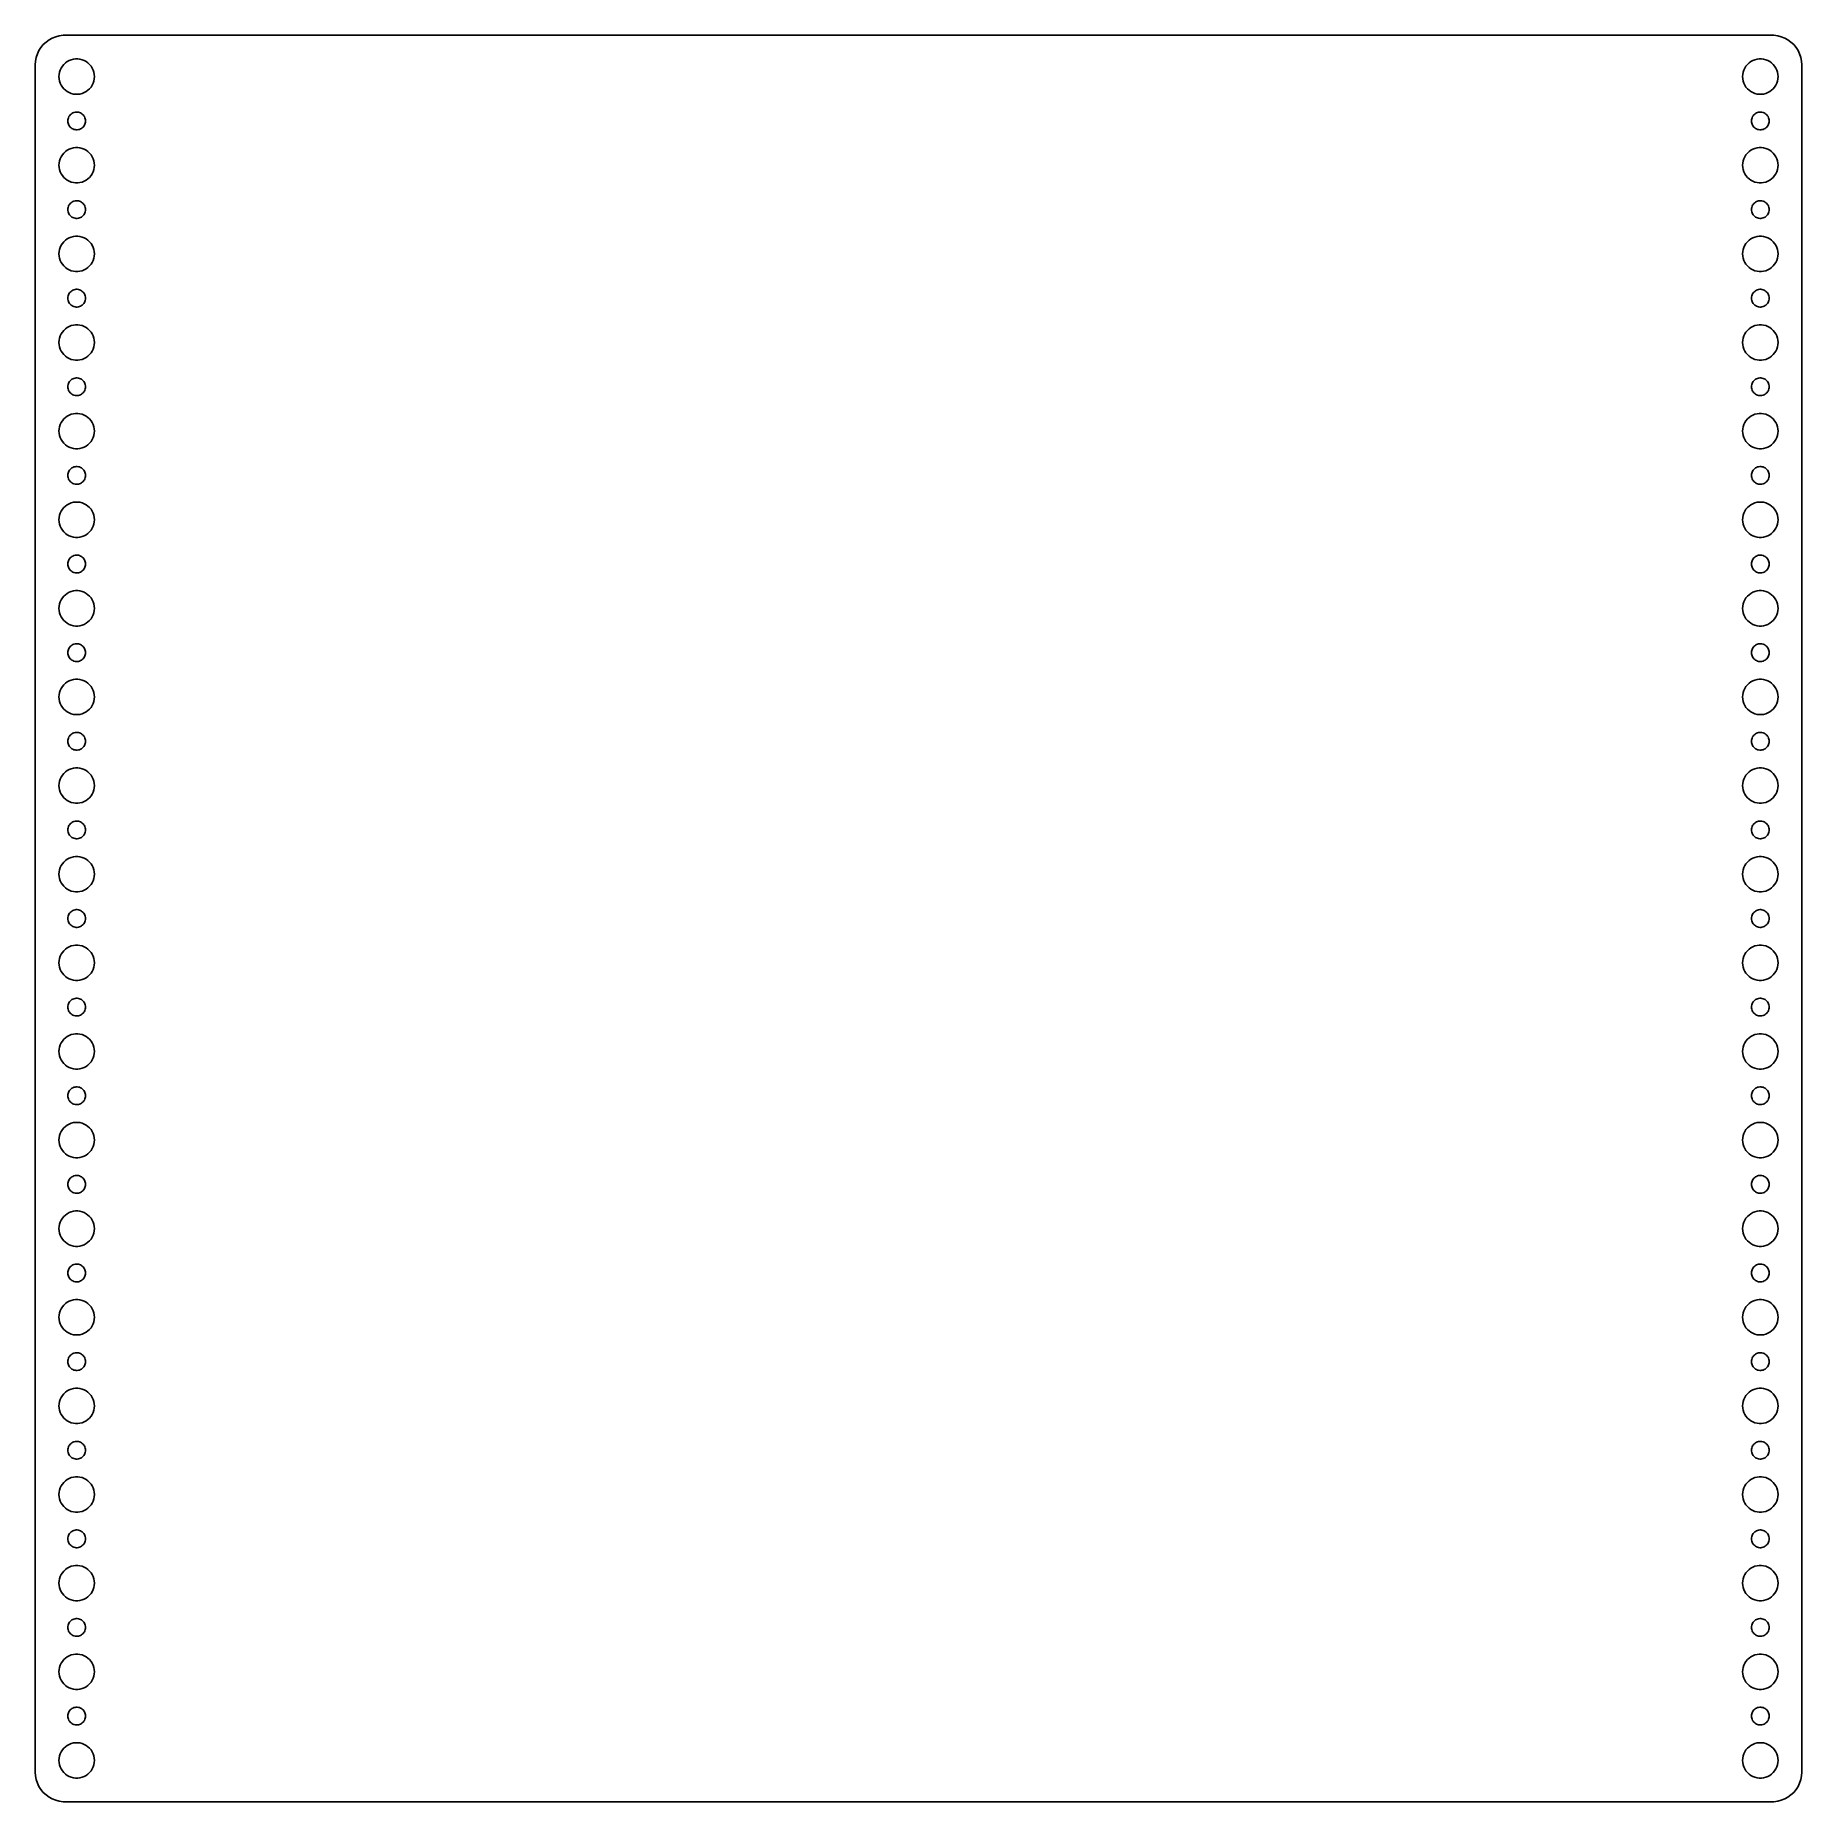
# Model space of a CAD drawing. Header units: metres. Extents: x -150 to 150, y -149 to 149.
import ezdxf

# ---------------------------------------------------------------- set-up
doc = ezdxf.new("R2010")
doc.units = ezdxf.units.M

msp = doc.modelspace()

# ---------------------------------------------------------------- linework, layer by layer
for p, q in [((-148.882, 146.909), (-149.149, 146.341)), ((-148.545, 147.439), (-148.882, 146.909)), ((-148.145, 147.923), (-148.545, 147.439)), ((-147.687, 148.353), (-148.145, 147.923)), ((-147.179, 148.722), (-147.687, 148.353)), ((-146.629, 149.024), (-147.179, 148.722)), ((-146.045, 149.255), (-146.629, 149.024)), ((-145.437, 149.411), (-146.045, 149.255)), ((-144.814, 149.49), (-145.437, 149.411)), ((144.814, 149.49), (-144.814, 149.49)), ((145.437, 149.411), (144.814, 149.49)), ((146.045, 149.255), (145.437, 149.411)), ((146.629, 149.024), (146.045, 149.255)), ((147.179, 148.722), (146.629, 149.024)), ((147.687, 148.353), (147.179, 148.722)), ((148.145, 147.923), (147.687, 148.353)), ((148.545, 147.439), (148.145, 147.923)), ((148.882, 146.909), (148.545, 147.439)), ((149.149, 146.341), (148.882, 146.909)), ((-149.461, 145.127), (-149.5, 144.5)), ((-149.5, 144.5), (-149.5, -144.5)), ((-149.343, 145.743), (-149.461, 145.127)), ((-149.149, 146.341), (-149.343, 145.743)), ((-145.406, 143.246), (-145.289, 143.604)), ((-145.289, 143.604), (-145.129, 143.945)), ((-145.129, 143.945), (-144.927, 144.263)), ((-144.927, 144.263), (-144.687, 144.554)), ((-144.687, 144.554), (-144.412, 144.812)), ((-144.412, 144.812), (-144.107, 145.033)), ((-144.107, 145.033), (-143.777, 145.214)), ((-143.777, 145.214), (-143.427, 145.353)), ((-143.427, 145.353), (-143.062, 145.447)), ((-143.062, 145.447), (-142.688, 145.494)), ((-142.688, 145.494), (-142.312, 145.494)), ((-142.312, 145.494), (-141.938, 145.447)), ((-141.938, 145.447), (-141.573, 145.353)), ((-141.573, 145.353), (-141.223, 145.214)), ((-141.223, 145.214), (-140.893, 145.033)), ((-140.893, 145.033), (-140.588, 144.812)), ((-140.588, 144.812), (-140.313, 144.554)), ((-140.313, 144.554), (-140.073, 144.263)), ((-140.073, 144.263), (-139.871, 143.945)), ((-139.871, 143.945), (-139.711, 143.604)), ((-139.711, 143.604), (-139.594, 143.246)), ((139.594, 143.246), (139.711, 143.604)), ((139.711, 143.604), (139.871, 143.945)), ((139.871, 143.945), (140.073, 144.263)), ((140.073, 144.263), (140.313, 144.554)), ((140.313, 144.554), (140.588, 144.812)), ((140.588, 144.812), (140.893, 145.033)), ((140.893, 145.033), (141.223, 145.214)), ((141.223, 145.214), (141.573, 145.353)), ((141.573, 145.353), (141.938, 145.447)), ((141.938, 145.447), (142.312, 145.494)), ((142.312, 145.494), (142.688, 145.494)), ((142.688, 145.494), (143.062, 145.447)), ((143.062, 145.447), (143.427, 145.353)), ((143.427, 145.353), (143.777, 145.214)), ((143.777, 145.214), (144.107, 145.033)), ((144.107, 145.033), (144.412, 144.812)), ((144.412, 144.812), (144.687, 144.554)), ((144.687, 144.554), (144.927, 144.263)), ((144.927, 144.263), (145.129, 143.945)), ((145.129, 143.945), (145.289, 143.604)), ((145.289, 143.604), (145.406, 143.246)), ((149.343, 145.743), (149.149, 146.341)), ((149.461, 145.127), (149.343, 145.743)), ((149.5, 144.5), (149.461, 145.127)), ((149.5, -144.5), (149.5, 144.5)), ((-145.5, 142.5), (-145.476, 142.876)), ((-145.476, 142.124), (-145.5, 142.5)), ((-145.476, 142.876), (-145.406, 143.246)), ((-145.406, 141.754), (-145.476, 142.124)), ((-145.289, 141.396), (-145.406, 141.754)), ((-145.129, 141.055), (-145.289, 141.396)), ((-144.927, 140.737), (-145.129, 141.055)), ((-144.687, 140.446), (-144.927, 140.737)), ((-140.073, 140.737), (-140.313, 140.446)), ((-139.871, 141.055), (-140.073, 140.737)), ((-139.711, 141.396), (-139.871, 141.055)), ((-139.594, 141.754), (-139.711, 141.396)), ((-139.594, 143.246), (-139.524, 142.876)), ((-139.524, 142.124), (-139.594, 141.754)), ((-139.524, 142.876), (-139.5, 142.5)), ((-139.5, 142.5), (-139.524, 142.124)), ((139.5, 142.5), (139.524, 142.876)), ((139.524, 142.124), (139.5, 142.5)), ((139.524, 142.876), (139.594, 143.246)), ((139.594, 141.754), (139.524, 142.124)), ((139.711, 141.396), (139.594, 141.754)), ((139.871, 141.055), (139.711, 141.396)), ((140.073, 140.737), (139.871, 141.055)), ((140.313, 140.446), (140.073, 140.737)), ((144.927, 140.737), (144.687, 140.446)), ((145.129, 141.055), (144.927, 140.737)), ((145.289, 141.396), (145.129, 141.055)), ((145.406, 141.754), (145.289, 141.396)), ((145.406, 143.246), (145.476, 142.876)), ((145.476, 142.124), (145.406, 141.754)), ((145.476, 142.876), (145.5, 142.5)), ((145.5, 142.5), (145.476, 142.124)), ((-144.412, 140.188), (-144.687, 140.446)), ((-144.107, 139.967), (-144.412, 140.188)), ((-143.777, 139.786), (-144.107, 139.967)), ((-143.427, 139.647), (-143.777, 139.786)), ((-143.062, 139.553), (-143.427, 139.647)), ((-142.688, 139.506), (-143.062, 139.553)), ((-142.312, 139.506), (-142.688, 139.506)), ((-141.938, 139.553), (-142.312, 139.506)), ((-141.573, 139.647), (-141.938, 139.553)), ((-141.223, 139.786), (-141.573, 139.647)), ((-140.893, 139.967), (-141.223, 139.786)), ((-140.588, 140.188), (-140.893, 139.967)), ((-140.313, 140.446), (-140.588, 140.188)), ((140.588, 140.188), (140.313, 140.446)), ((140.893, 139.967), (140.588, 140.188)), ((141.223, 139.786), (140.893, 139.967)), ((141.573, 139.647), (141.223, 139.786)), ((141.938, 139.553), (141.573, 139.647)), ((142.312, 139.506), (141.938, 139.553)), ((142.688, 139.506), (142.312, 139.506)), ((143.062, 139.553), (142.688, 139.506)), ((143.427, 139.647), (143.062, 139.553)), ((143.777, 139.786), (143.427, 139.647)), ((144.107, 139.967), (143.777, 139.786)), ((144.412, 140.188), (144.107, 139.967)), ((144.687, 140.446), (144.412, 140.188)), ((-144, 135), (-143.988, 135.188)), ((-143.988, 134.812), (-144, 135)), ((-143.988, 135.188), (-143.953, 135.373)), ((-143.953, 134.627), (-143.988, 134.812)), ((-143.953, 135.373), (-143.895, 135.552)), ((-143.895, 134.448), (-143.953, 134.627)), ((-143.895, 135.552), (-143.814, 135.723)), ((-143.814, 135.723), (-143.714, 135.882)), ((-143.714, 135.882), (-143.593, 136.027)), ((-143.593, 136.027), (-143.456, 136.156)), ((-143.456, 136.156), (-143.304, 136.266)), ((-143.304, 136.266), (-143.139, 136.357)), ((-143.139, 136.357), (-142.964, 136.427)), ((-142.964, 136.427), (-142.781, 136.473)), ((-142.781, 136.473), (-142.594, 136.497)), ((-142.594, 136.497), (-142.406, 136.497)), ((-142.406, 136.497), (-142.219, 136.473)), ((-142.219, 136.473), (-142.036, 136.427)), ((-142.036, 136.427), (-141.861, 136.357)), ((-141.861, 136.357), (-141.696, 136.266)), ((-141.696, 136.266), (-141.544, 136.156)), ((-141.544, 136.156), (-141.407, 136.027)), ((-141.407, 136.027), (-141.286, 135.882)), ((-141.286, 135.882), (-141.186, 135.723)), ((-141.186, 135.723), (-141.105, 135.552)), ((-141.105, 135.552), (-141.047, 135.373)), ((-141.047, 134.627), (-141.105, 134.448)), ((-141.047, 135.373), (-141.012, 135.188)), ((-141.012, 134.812), (-141.047, 134.627)), ((-141.012, 135.188), (-141, 135)), ((-141, 135), (-141.012, 134.812)), ((141, 135), (141.012, 135.188)), ((141.012, 134.812), (141, 135)), ((141.012, 135.188), (141.047, 135.373)), ((141.047, 134.627), (141.012, 134.812)), ((141.047, 135.373), (141.105, 135.552)), ((141.105, 134.448), (141.047, 134.627)), ((141.105, 135.552), (141.186, 135.723)), ((141.186, 135.723), (141.286, 135.882)), ((141.286, 135.882), (141.407, 136.027)), ((141.407, 136.027), (141.544, 136.156)), ((141.544, 136.156), (141.696, 136.266)), ((141.696, 136.266), (141.861, 136.357)), ((141.861, 136.357), (142.036, 136.427)), ((142.036, 136.427), (142.219, 136.473)), ((142.219, 136.473), (142.406, 136.497)), ((142.406, 136.497), (142.594, 136.497)), ((142.594, 136.497), (142.781, 136.473)), ((142.781, 136.473), (142.964, 136.427)), ((142.964, 136.427), (143.139, 136.357)), ((143.139, 136.357), (143.304, 136.266)), ((143.304, 136.266), (143.456, 136.156)), ((143.456, 136.156), (143.593, 136.027)), ((143.593, 136.027), (143.714, 135.882)), ((143.714, 135.882), (143.814, 135.723)), ((143.814, 135.723), (143.895, 135.552)), ((143.895, 135.552), (143.953, 135.373)), ((143.953, 134.627), (143.895, 134.448)), ((143.953, 135.373), (143.988, 135.188)), ((143.988, 134.812), (143.953, 134.627)), ((143.988, 135.188), (144, 135)), ((144, 135), (143.988, 134.812)), ((-143.814, 134.277), (-143.895, 134.448)), ((-143.714, 134.118), (-143.814, 134.277)), ((-143.593, 133.973), (-143.714, 134.118)), ((-143.456, 133.844), (-143.593, 133.973)), ((-143.304, 133.734), (-143.456, 133.844)), ((-143.139, 133.643), (-143.304, 133.734)), ((-142.964, 133.573), (-143.139, 133.643)), ((-142.781, 133.527), (-142.964, 133.573)), ((-142.594, 133.503), (-142.781, 133.527)), ((-142.406, 133.503), (-142.594, 133.503)), ((-142.219, 133.527), (-142.406, 133.503)), ((-142.036, 133.573), (-142.219, 133.527)), ((-141.861, 133.643), (-142.036, 133.573)), ((-141.696, 133.734), (-141.861, 133.643)), ((-141.544, 133.844), (-141.696, 133.734)), ((-141.407, 133.973), (-141.544, 133.844)), ((-141.286, 134.118), (-141.407, 133.973)), ((-141.186, 134.277), (-141.286, 134.118)), ((-141.105, 134.448), (-141.186, 134.277)), ((141.186, 134.277), (141.105, 134.448)), ((141.286, 134.118), (141.186, 134.277)), ((141.407, 133.973), (141.286, 134.118)), ((141.544, 133.844), (141.407, 133.973)), ((141.696, 133.734), (141.544, 133.844)), ((141.861, 133.643), (141.696, 133.734)), ((142.036, 133.573), (141.861, 133.643)), ((142.219, 133.527), (142.036, 133.573)), ((142.406, 133.503), (142.219, 133.527)), ((142.594, 133.503), (142.406, 133.503)), ((142.781, 133.527), (142.594, 133.503)), ((142.964, 133.573), (142.781, 133.527)), ((143.139, 133.643), (142.964, 133.573)), ((143.304, 133.734), (143.139, 133.643)), ((143.456, 133.844), (143.304, 133.734)), ((143.593, 133.973), (143.456, 133.844)), ((143.714, 134.118), (143.593, 133.973)), ((143.814, 134.277), (143.714, 134.118)), ((143.895, 134.448), (143.814, 134.277)), ((-145.406, 128.246), (-145.289, 128.604)), ((-145.289, 128.604), (-145.129, 128.945)), ((-145.129, 128.945), (-144.927, 129.263)), ((-144.927, 129.263), (-144.687, 129.554)), ((-144.687, 129.554), (-144.412, 129.812)), ((-144.412, 129.812), (-144.107, 130.033)), ((-144.107, 130.033), (-143.777, 130.214)), ((-143.777, 130.214), (-143.427, 130.353)), ((-143.427, 130.353), (-143.062, 130.447)), ((-143.062, 130.447), (-142.688, 130.494)), ((-142.688, 130.494), (-142.312, 130.494)), ((-142.312, 130.494), (-141.938, 130.447)), ((-141.938, 130.447), (-141.573, 130.353)), ((-141.573, 130.353), (-141.223, 130.214)), ((-141.223, 130.214), (-140.893, 130.033)), ((-140.893, 130.033), (-140.588, 129.812)), ((-140.588, 129.812), (-140.313, 129.554)), ((-140.313, 129.554), (-140.073, 129.263)), ((-140.073, 129.263), (-139.871, 128.945)), ((-139.871, 128.945), (-139.711, 128.604)), ((-139.711, 128.604), (-139.594, 128.246)), ((139.594, 128.246), (139.711, 128.604)), ((139.711, 128.604), (139.871, 128.945)), ((139.871, 128.945), (140.073, 129.263)), ((140.073, 129.263), (140.313, 129.554)), ((140.313, 129.554), (140.588, 129.812)), ((140.588, 129.812), (140.893, 130.033)), ((140.893, 130.033), (141.223, 130.214)), ((141.223, 130.214), (141.573, 130.353)), ((141.573, 130.353), (141.938, 130.447)), ((141.938, 130.447), (142.312, 130.494)), ((142.312, 130.494), (142.688, 130.494)), ((142.688, 130.494), (143.062, 130.447)), ((143.062, 130.447), (143.427, 130.353)), ((143.427, 130.353), (143.777, 130.214)), ((143.777, 130.214), (144.107, 130.033)), ((144.107, 130.033), (144.412, 129.812)), ((144.412, 129.812), (144.687, 129.554)), ((144.687, 129.554), (144.927, 129.263)), ((144.927, 129.263), (145.129, 128.945)), ((145.129, 128.945), (145.289, 128.604)), ((145.289, 128.604), (145.406, 128.246)), ((-145.5, 127.5), (-145.476, 127.876)), ((-145.476, 127.124), (-145.5, 127.5)), ((-145.476, 127.876), (-145.406, 128.246)), ((-145.406, 126.754), (-145.476, 127.124)), ((-145.289, 126.396), (-145.406, 126.754)), ((-145.129, 126.055), (-145.289, 126.396)), ((-144.927, 125.737), (-145.129, 126.055)), ((-144.687, 125.446), (-144.927, 125.737)), ((-140.073, 125.737), (-140.313, 125.446)), ((-139.871, 126.055), (-140.073, 125.737)), ((-139.711, 126.396), (-139.871, 126.055)), ((-139.594, 126.754), (-139.711, 126.396)), ((-139.594, 128.246), (-139.524, 127.876)), ((-139.524, 127.124), (-139.594, 126.754)), ((-139.524, 127.876), (-139.5, 127.5)), ((-139.5, 127.5), (-139.524, 127.124)), ((139.5, 127.5), (139.524, 127.876)), ((139.524, 127.124), (139.5, 127.5)), ((139.524, 127.876), (139.594, 128.246)), ((139.594, 126.754), (139.524, 127.124)), ((139.711, 126.396), (139.594, 126.754)), ((139.871, 126.055), (139.711, 126.396)), ((140.073, 125.737), (139.871, 126.055)), ((140.313, 125.446), (140.073, 125.737)), ((144.927, 125.737), (144.687, 125.446)), ((145.129, 126.055), (144.927, 125.737)), ((145.289, 126.396), (145.129, 126.055)), ((145.406, 126.754), (145.289, 126.396)), ((145.406, 128.246), (145.476, 127.876)), ((145.476, 127.124), (145.406, 126.754)), ((145.476, 127.876), (145.5, 127.5)), ((145.5, 127.5), (145.476, 127.124)), ((-144.412, 125.188), (-144.687, 125.446)), ((-144.107, 124.967), (-144.412, 125.188)), ((-143.777, 124.786), (-144.107, 124.967)), ((-143.427, 124.647), (-143.777, 124.786)), ((-143.062, 124.553), (-143.427, 124.647)), ((-142.688, 124.506), (-143.062, 124.553)), ((-142.312, 124.506), (-142.688, 124.506)), ((-141.938, 124.553), (-142.312, 124.506)), ((-141.573, 124.647), (-141.938, 124.553)), ((-141.223, 124.786), (-141.573, 124.647)), ((-140.893, 124.967), (-141.223, 124.786)), ((-140.588, 125.188), (-140.893, 124.967)), ((-140.313, 125.446), (-140.588, 125.188)), ((140.588, 125.188), (140.313, 125.446)), ((140.893, 124.967), (140.588, 125.188)), ((141.223, 124.786), (140.893, 124.967)), ((141.573, 124.647), (141.223, 124.786)), ((141.938, 124.553), (141.573, 124.647)), ((142.312, 124.506), (141.938, 124.553)), ((142.688, 124.506), (142.312, 124.506)), ((143.062, 124.553), (142.688, 124.506)), ((143.427, 124.647), (143.062, 124.553)), ((143.777, 124.786), (143.427, 124.647)), ((144.107, 124.967), (143.777, 124.786)), ((144.412, 125.188), (144.107, 124.967)), ((144.687, 125.446), (144.412, 125.188)), ((-144, 120), (-143.988, 120.188)), ((-143.988, 119.812), (-144, 120)), ((-143.988, 120.188), (-143.953, 120.373)), ((-143.953, 119.627), (-143.988, 119.812)), ((-143.953, 120.373), (-143.895, 120.552)), ((-143.895, 119.448), (-143.953, 119.627)), ((-143.895, 120.552), (-143.814, 120.723)), ((-143.814, 120.723), (-143.714, 120.882)), ((-143.714, 120.882), (-143.593, 121.027)), ((-143.593, 121.027), (-143.456, 121.156)), ((-143.456, 121.156), (-143.304, 121.266)), ((-143.304, 121.266), (-143.139, 121.357)), ((-143.139, 121.357), (-142.964, 121.427)), ((-142.964, 121.427), (-142.781, 121.473)), ((-142.781, 121.473), (-142.594, 121.497)), ((-142.594, 121.497), (-142.406, 121.497)), ((-142.406, 121.497), (-142.219, 121.473)), ((-142.219, 121.473), (-142.036, 121.427)), ((-142.036, 121.427), (-141.861, 121.357)), ((-141.861, 121.357), (-141.696, 121.266)), ((-141.696, 121.266), (-141.544, 121.156)), ((-141.544, 121.156), (-141.407, 121.027)), ((-141.407, 121.027), (-141.286, 120.882)), ((-141.286, 120.882), (-141.186, 120.723)), ((-141.186, 120.723), (-141.105, 120.552)), ((-141.105, 120.552), (-141.047, 120.373)), ((-141.047, 119.627), (-141.105, 119.448)), ((-141.047, 120.373), (-141.012, 120.188)), ((-141.012, 119.812), (-141.047, 119.627)), ((-141.012, 120.188), (-141, 120)), ((-141, 120), (-141.012, 119.812)), ((141, 120), (141.012, 120.188)), ((141.012, 119.812), (141, 120)), ((141.012, 120.188), (141.047, 120.373)), ((141.047, 119.627), (141.012, 119.812)), ((141.047, 120.373), (141.105, 120.552)), ((141.105, 119.448), (141.047, 119.627)), ((141.105, 120.552), (141.186, 120.723)), ((141.186, 120.723), (141.286, 120.882)), ((141.286, 120.882), (141.407, 121.027)), ((141.407, 121.027), (141.544, 121.156)), ((141.544, 121.156), (141.696, 121.266)), ((141.696, 121.266), (141.861, 121.357)), ((141.861, 121.357), (142.036, 121.427)), ((142.036, 121.427), (142.219, 121.473)), ((142.219, 121.473), (142.406, 121.497)), ((142.406, 121.497), (142.594, 121.497)), ((142.594, 121.497), (142.781, 121.473)), ((142.781, 121.473), (142.964, 121.427)), ((142.964, 121.427), (143.139, 121.357)), ((143.139, 121.357), (143.304, 121.266)), ((143.304, 121.266), (143.456, 121.156)), ((143.456, 121.156), (143.593, 121.027)), ((143.593, 121.027), (143.714, 120.882)), ((143.714, 120.882), (143.814, 120.723)), ((143.814, 120.723), (143.895, 120.552)), ((143.895, 120.552), (143.953, 120.373)), ((143.953, 119.627), (143.895, 119.448)), ((143.953, 120.373), (143.988, 120.188)), ((143.988, 119.812), (143.953, 119.627)), ((143.988, 120.188), (144, 120)), ((144, 120), (143.988, 119.812)), ((-143.814, 119.277), (-143.895, 119.448)), ((-143.714, 119.118), (-143.814, 119.277)), ((-143.593, 118.973), (-143.714, 119.118)), ((-143.456, 118.844), (-143.593, 118.973)), ((-143.304, 118.734), (-143.456, 118.844)), ((-143.139, 118.643), (-143.304, 118.734)), ((-142.964, 118.573), (-143.139, 118.643)), ((-142.781, 118.527), (-142.964, 118.573)), ((-142.594, 118.503), (-142.781, 118.527)), ((-142.406, 118.503), (-142.594, 118.503)), ((-142.219, 118.527), (-142.406, 118.503)), ((-142.036, 118.573), (-142.219, 118.527)), ((-141.861, 118.643), (-142.036, 118.573)), ((-141.696, 118.734), (-141.861, 118.643)), ((-141.544, 118.844), (-141.696, 118.734)), ((-141.407, 118.973), (-141.544, 118.844)), ((-141.286, 119.118), (-141.407, 118.973)), ((-141.186, 119.277), (-141.286, 119.118)), ((-141.105, 119.448), (-141.186, 119.277)), ((141.186, 119.277), (141.105, 119.448)), ((141.286, 119.118), (141.186, 119.277)), ((141.407, 118.973), (141.286, 119.118)), ((141.544, 118.844), (141.407, 118.973)), ((141.696, 118.734), (141.544, 118.844)), ((141.861, 118.643), (141.696, 118.734)), ((142.036, 118.573), (141.861, 118.643)), ((142.219, 118.527), (142.036, 118.573)), ((142.406, 118.503), (142.219, 118.527)), ((142.594, 118.503), (142.406, 118.503)), ((142.781, 118.527), (142.594, 118.503)), ((142.964, 118.573), (142.781, 118.527)), ((143.139, 118.643), (142.964, 118.573)), ((143.304, 118.734), (143.139, 118.643)), ((143.456, 118.844), (143.304, 118.734)), ((143.593, 118.973), (143.456, 118.844)), ((143.714, 119.118), (143.593, 118.973)), ((143.814, 119.277), (143.714, 119.118)), ((143.895, 119.448), (143.814, 119.277)), ((-145.289, 113.604), (-145.129, 113.945)), ((-145.129, 113.945), (-144.927, 114.263)), ((-144.927, 114.263), (-144.687, 114.554)), ((-144.687, 114.554), (-144.412, 114.812)), ((-144.412, 114.812), (-144.107, 115.033)), ((-144.107, 115.033), (-143.777, 115.214)), ((-143.777, 115.214), (-143.427, 115.353)), ((-143.427, 115.353), (-143.062, 115.447)), ((-143.062, 115.447), (-142.688, 115.494)), ((-142.688, 115.494), (-142.312, 115.494)), ((-142.312, 115.494), (-141.938, 115.447)), ((-141.938, 115.447), (-141.573, 115.353)), ((-141.573, 115.353), (-141.223, 115.214)), ((-141.223, 115.214), (-140.893, 115.033)), ((-140.893, 115.033), (-140.588, 114.812)), ((-140.588, 114.812), (-140.313, 114.554)), ((-140.313, 114.554), (-140.073, 114.263)), ((-140.073, 114.263), (-139.871, 113.945)), ((-139.871, 113.945), (-139.711, 113.604)), ((139.711, 113.604), (139.871, 113.945)), ((139.871, 113.945), (140.073, 114.263)), ((140.073, 114.263), (140.313, 114.554)), ((140.313, 114.554), (140.588, 114.812)), ((140.588, 114.812), (140.893, 115.033)), ((140.893, 115.033), (141.223, 115.214)), ((141.223, 115.214), (141.573, 115.353)), ((141.573, 115.353), (141.938, 115.447)), ((141.938, 115.447), (142.312, 115.494)), ((142.312, 115.494), (142.688, 115.494)), ((142.688, 115.494), (143.062, 115.447)), ((143.062, 115.447), (143.427, 115.353)), ((143.427, 115.353), (143.777, 115.214)), ((143.777, 115.214), (144.107, 115.033)), ((144.107, 115.033), (144.412, 114.812)), ((144.412, 114.812), (144.687, 114.554)), ((144.687, 114.554), (144.927, 114.263)), ((144.927, 114.263), (145.129, 113.945)), ((145.129, 113.945), (145.289, 113.604)), ((-145.5, 112.5), (-145.476, 112.876)), ((-145.476, 112.124), (-145.5, 112.5)), ((-145.476, 112.876), (-145.406, 113.246)), ((-145.406, 111.754), (-145.476, 112.124)), ((-145.406, 113.246), (-145.289, 113.604)), ((-145.289, 111.396), (-145.406, 111.754)), ((-145.129, 111.055), (-145.289, 111.396)), ((-144.927, 110.737), (-145.129, 111.055)), ((-144.687, 110.446), (-144.927, 110.737)), ((-140.073, 110.737), (-140.313, 110.446)), ((-139.871, 111.055), (-140.073, 110.737)), ((-139.711, 111.396), (-139.871, 111.055)), ((-139.711, 113.604), (-139.594, 113.246)), ((-139.594, 111.754), (-139.711, 111.396)), ((-139.594, 113.246), (-139.524, 112.876)), ((-139.524, 112.124), (-139.594, 111.754)), ((-139.524, 112.876), (-139.5, 112.5)), ((-139.5, 112.5), (-139.524, 112.124)), ((139.5, 112.5), (139.524, 112.876)), ((139.524, 112.124), (139.5, 112.5)), ((139.524, 112.876), (139.594, 113.246)), ((139.594, 111.754), (139.524, 112.124)), ((139.594, 113.246), (139.711, 113.604)), ((139.711, 111.396), (139.594, 111.754)), ((139.871, 111.055), (139.711, 111.396)), ((140.073, 110.737), (139.871, 111.055)), ((140.313, 110.446), (140.073, 110.737)), ((144.927, 110.737), (144.687, 110.446)), ((145.129, 111.055), (144.927, 110.737)), ((145.289, 111.396), (145.129, 111.055)), ((145.289, 113.604), (145.406, 113.246)), ((145.406, 111.754), (145.289, 111.396)), ((145.406, 113.246), (145.476, 112.876)), ((145.476, 112.124), (145.406, 111.754)), ((145.476, 112.876), (145.5, 112.5)), ((145.5, 112.5), (145.476, 112.124)), ((-144.412, 110.188), (-144.687, 110.446)), ((-144.107, 109.967), (-144.412, 110.188)), ((-143.777, 109.786), (-144.107, 109.967)), ((-143.427, 109.647), (-143.777, 109.786)), ((-143.062, 109.553), (-143.427, 109.647)), ((-142.688, 109.506), (-143.062, 109.553)), ((-142.312, 109.506), (-142.688, 109.506)), ((-141.938, 109.553), (-142.312, 109.506)), ((-141.573, 109.647), (-141.938, 109.553)), ((-141.223, 109.786), (-141.573, 109.647)), ((-140.893, 109.967), (-141.223, 109.786)), ((-140.588, 110.188), (-140.893, 109.967)), ((-140.313, 110.446), (-140.588, 110.188)), ((140.588, 110.188), (140.313, 110.446)), ((140.893, 109.967), (140.588, 110.188)), ((141.223, 109.786), (140.893, 109.967)), ((141.573, 109.647), (141.223, 109.786)), ((141.938, 109.553), (141.573, 109.647)), ((142.312, 109.506), (141.938, 109.553)), ((142.688, 109.506), (142.312, 109.506)), ((143.062, 109.553), (142.688, 109.506)), ((143.427, 109.647), (143.062, 109.553)), ((143.777, 109.786), (143.427, 109.647)), ((144.107, 109.967), (143.777, 109.786)), ((144.412, 110.188), (144.107, 109.967)), ((144.687, 110.446), (144.412, 110.188)), ((-144, 105), (-143.988, 105.188)), ((-143.988, 104.812), (-144, 105)), ((-143.988, 105.188), (-143.953, 105.373)), ((-143.953, 104.627), (-143.988, 104.812)), ((-143.953, 105.373), (-143.895, 105.552)), ((-143.895, 105.552), (-143.814, 105.723)), ((-143.814, 105.723), (-143.714, 105.882)), ((-143.714, 105.882), (-143.593, 106.027)), ((-143.593, 106.027), (-143.456, 106.156)), ((-143.456, 106.156), (-143.304, 106.266)), ((-143.304, 106.266), (-143.139, 106.357)), ((-143.139, 106.357), (-142.964, 106.427)), ((-142.964, 106.427), (-142.781, 106.473)), ((-142.781, 106.473), (-142.594, 106.497)), ((-142.594, 106.497), (-142.406, 106.497)), ((-142.406, 106.497), (-142.219, 106.473)), ((-142.219, 106.473), (-142.036, 106.427)), ((-142.036, 106.427), (-141.861, 106.357)), ((-141.861, 106.357), (-141.696, 106.266)), ((-141.696, 106.266), (-141.544, 106.156)), ((-141.544, 106.156), (-141.407, 106.027)), ((-141.407, 106.027), (-141.286, 105.882)), ((-141.286, 105.882), (-141.186, 105.723)), ((-141.186, 105.723), (-141.105, 105.552)), ((-141.105, 105.552), (-141.047, 105.373)), ((-141.047, 105.373), (-141.012, 105.188)), ((-141.012, 104.812), (-141.047, 104.627)), ((-141.012, 105.188), (-141, 105)), ((-141, 105), (-141.012, 104.812)), ((141, 105), (141.012, 105.188)), ((141.012, 104.812), (141, 105)), ((141.012, 105.188), (141.047, 105.373)), ((141.047, 104.627), (141.012, 104.812)), ((141.047, 105.373), (141.105, 105.552)), ((141.105, 105.552), (141.186, 105.723)), ((141.186, 105.723), (141.286, 105.882)), ((141.286, 105.882), (141.407, 106.027)), ((141.407, 106.027), (141.544, 106.156)), ((141.544, 106.156), (141.696, 106.266)), ((141.696, 106.266), (141.861, 106.357)), ((141.861, 106.357), (142.036, 106.427)), ((142.036, 106.427), (142.219, 106.473)), ((142.219, 106.473), (142.406, 106.497)), ((142.406, 106.497), (142.594, 106.497)), ((142.594, 106.497), (142.781, 106.473)), ((142.781, 106.473), (142.964, 106.427)), ((142.964, 106.427), (143.139, 106.357)), ((143.139, 106.357), (143.304, 106.266)), ((143.304, 106.266), (143.456, 106.156)), ((143.456, 106.156), (143.593, 106.027)), ((143.593, 106.027), (143.714, 105.882)), ((143.714, 105.882), (143.814, 105.723)), ((143.814, 105.723), (143.895, 105.552)), ((143.895, 105.552), (143.953, 105.373)), ((143.953, 105.373), (143.988, 105.188)), ((143.988, 104.812), (143.953, 104.627)), ((143.988, 105.188), (144, 105)), ((144, 105), (143.988, 104.812)), ((-143.895, 104.448), (-143.953, 104.627)), ((-143.814, 104.277), (-143.895, 104.448)), ((-143.714, 104.118), (-143.814, 104.277)), ((-143.593, 103.973), (-143.714, 104.118)), ((-143.456, 103.844), (-143.593, 103.973)), ((-143.304, 103.734), (-143.456, 103.844)), ((-143.139, 103.643), (-143.304, 103.734)), ((-142.964, 103.573), (-143.139, 103.643)), ((-142.781, 103.527), (-142.964, 103.573)), ((-142.594, 103.503), (-142.781, 103.527)), ((-142.406, 103.503), (-142.594, 103.503)), ((-142.219, 103.527), (-142.406, 103.503)), ((-142.036, 103.573), (-142.219, 103.527)), ((-141.861, 103.643), (-142.036, 103.573)), ((-141.696, 103.734), (-141.861, 103.643)), ((-141.544, 103.844), (-141.696, 103.734)), ((-141.407, 103.973), (-141.544, 103.844)), ((-141.286, 104.118), (-141.407, 103.973)), ((-141.186, 104.277), (-141.286, 104.118)), ((-141.105, 104.448), (-141.186, 104.277)), ((-141.047, 104.627), (-141.105, 104.448)), ((141.105, 104.448), (141.047, 104.627)), ((141.186, 104.277), (141.105, 104.448)), ((141.286, 104.118), (141.186, 104.277)), ((141.407, 103.973), (141.286, 104.118)), ((141.544, 103.844), (141.407, 103.973)), ((141.696, 103.734), (141.544, 103.844)), ((141.861, 103.643), (141.696, 103.734)), ((142.036, 103.573), (141.861, 103.643)), ((142.219, 103.527), (142.036, 103.573)), ((142.406, 103.503), (142.219, 103.527)), ((142.594, 103.503), (142.406, 103.503)), ((142.781, 103.527), (142.594, 103.503)), ((142.964, 103.573), (142.781, 103.527)), ((143.139, 103.643), (142.964, 103.573)), ((143.304, 103.734), (143.139, 103.643)), ((143.456, 103.844), (143.304, 103.734)), ((143.593, 103.973), (143.456, 103.844)), ((143.714, 104.118), (143.593, 103.973)), ((143.814, 104.277), (143.714, 104.118)), ((143.895, 104.448), (143.814, 104.277)), ((143.953, 104.627), (143.895, 104.448)), ((-145.289, 98.6044), (-145.129, 98.9453)), ((-145.129, 98.9453), (-144.927, 99.2634)), ((-144.927, 99.2634), (-144.687, 99.5536)), ((-144.687, 99.5536), (-144.412, 99.8115)), ((-144.412, 99.8115), (-144.107, 100.033)), ((-144.107, 100.033), (-143.777, 100.214)), ((-143.777, 100.214), (-143.427, 100.353)), ((-143.427, 100.353), (-143.062, 100.447)), ((-143.062, 100.447), (-142.688, 100.494)), ((-142.688, 100.494), (-142.312, 100.494)), ((-142.312, 100.494), (-141.938, 100.447)), ((-141.938, 100.447), (-141.573, 100.353)), ((-141.573, 100.353), (-141.223, 100.214)), ((-141.223, 100.214), (-140.893, 100.033)), ((-140.893, 100.033), (-140.588, 99.8115)), ((-140.588, 99.8115), (-140.313, 99.5536)), ((-140.313, 99.5536), (-140.073, 99.2634)), ((-140.073, 99.2634), (-139.871, 98.9453)), ((-139.871, 98.9453), (-139.711, 98.6044)), ((139.711, 98.6044), (139.871, 98.9453)), ((139.871, 98.9453), (140.073, 99.2634)), ((140.073, 99.2634), (140.313, 99.5536)), ((140.313, 99.5536), (140.588, 99.8115)), ((140.588, 99.8115), (140.893, 100.033)), ((140.893, 100.033), (141.223, 100.214)), ((141.223, 100.214), (141.573, 100.353)), ((141.573, 100.353), (141.938, 100.447)), ((141.938, 100.447), (142.312, 100.494)), ((142.312, 100.494), (142.688, 100.494)), ((142.688, 100.494), (143.062, 100.447)), ((143.062, 100.447), (143.427, 100.353)), ((143.427, 100.353), (143.777, 100.214)), ((143.777, 100.214), (144.107, 100.033)), ((144.107, 100.033), (144.412, 99.8115)), ((144.412, 99.8115), (144.687, 99.5536)), ((144.687, 99.5536), (144.927, 99.2634)), ((144.927, 99.2634), (145.129, 98.9453)), ((145.129, 98.9453), (145.289, 98.6044)), ((-145.5, 97.5), (-145.476, 97.876)), ((-145.476, 97.124), (-145.5, 97.5)), ((-145.476, 97.876), (-145.406, 98.2461)), ((-145.406, 96.7539), (-145.476, 97.124)), ((-145.406, 98.2461), (-145.289, 98.6044)), ((-145.289, 96.3956), (-145.406, 96.7539)), ((-145.129, 96.0547), (-145.289, 96.3956)), ((-144.927, 95.7366), (-145.129, 96.0547)), ((-144.687, 95.4464), (-144.927, 95.7366)), ((-140.073, 95.7366), (-140.313, 95.4464)), ((-139.871, 96.0547), (-140.073, 95.7366)), ((-139.711, 96.3956), (-139.871, 96.0547)), ((-139.711, 98.6044), (-139.594, 98.2461)), ((-139.594, 96.7539), (-139.711, 96.3956)), ((-139.594, 98.2461), (-139.524, 97.876)), ((-139.524, 97.124), (-139.594, 96.7539)), ((-139.524, 97.876), (-139.5, 97.5)), ((-139.5, 97.5), (-139.524, 97.124)), ((139.5, 97.5), (139.524, 97.876)), ((139.524, 97.124), (139.5, 97.5)), ((139.524, 97.876), (139.594, 98.2461)), ((139.594, 96.7539), (139.524, 97.124)), ((139.594, 98.2461), (139.711, 98.6044)), ((139.711, 96.3956), (139.594, 96.7539)), ((139.871, 96.0547), (139.711, 96.3956)), ((140.073, 95.7366), (139.871, 96.0547)), ((140.313, 95.4464), (140.073, 95.7366)), ((144.927, 95.7366), (144.687, 95.4464)), ((145.129, 96.0547), (144.927, 95.7366)), ((145.289, 96.3956), (145.129, 96.0547)), ((145.289, 98.6044), (145.406, 98.2461)), ((145.406, 96.7539), (145.289, 96.3956)), ((145.406, 98.2461), (145.476, 97.876)), ((145.476, 97.124), (145.406, 96.7539)), ((145.476, 97.876), (145.5, 97.5)), ((145.5, 97.5), (145.476, 97.124)), ((-144.412, 95.1885), (-144.687, 95.4464)), ((-144.107, 94.967), (-144.412, 95.1885)), ((-143.777, 94.7855), (-144.107, 94.967)), ((-143.427, 94.6468), (-143.777, 94.7855)), ((-143.062, 94.5531), (-143.427, 94.6468)), ((-142.688, 94.5059), (-143.062, 94.5531)), ((-142.312, 94.5059), (-142.688, 94.5059)), ((-141.938, 94.5531), (-142.312, 94.5059)), ((-141.573, 94.6468), (-141.938, 94.5531)), ((-141.223, 94.7855), (-141.573, 94.6468)), ((-140.893, 94.967), (-141.223, 94.7855)), ((-140.588, 95.1885), (-140.893, 94.967)), ((-140.313, 95.4464), (-140.588, 95.1885)), ((140.588, 95.1885), (140.313, 95.4464)), ((140.893, 94.967), (140.588, 95.1885)), ((141.223, 94.7855), (140.893, 94.967)), ((141.573, 94.6468), (141.223, 94.7855)), ((141.938, 94.5531), (141.573, 94.6468)), ((142.312, 94.5059), (141.938, 94.5531)), ((142.688, 94.5059), (142.312, 94.5059)), ((143.062, 94.5531), (142.688, 94.5059)), ((143.427, 94.6468), (143.062, 94.5531)), ((143.777, 94.7855), (143.427, 94.6468)), ((144.107, 94.967), (143.777, 94.7855)), ((144.412, 95.1885), (144.107, 94.967)), ((144.687, 95.4464), (144.412, 95.1885)), ((-144, 90), (-143.988, 90.188)), ((-143.988, 89.812), (-144, 90)), ((-143.988, 90.188), (-143.953, 90.373)), ((-143.953, 89.627), (-143.988, 89.812)), ((-143.953, 90.373), (-143.895, 90.5522)), ((-143.895, 90.5522), (-143.814, 90.7226)), ((-143.814, 90.7226), (-143.714, 90.8817)), ((-143.714, 90.8817), (-143.593, 91.0268)), ((-143.593, 91.0268), (-143.456, 91.1558)), ((-143.456, 91.1558), (-143.304, 91.2665)), ((-143.304, 91.2665), (-143.139, 91.3572)), ((-143.139, 91.3572), (-142.964, 91.4266)), ((-142.964, 91.4266), (-142.781, 91.4734)), ((-142.781, 91.4734), (-142.594, 91.497)), ((-142.594, 91.497), (-142.406, 91.497)), ((-142.406, 91.497), (-142.219, 91.4734)), ((-142.219, 91.4734), (-142.036, 91.4266)), ((-142.036, 91.4266), (-141.861, 91.3572)), ((-141.861, 91.3572), (-141.696, 91.2665)), ((-141.696, 91.2665), (-141.544, 91.1558)), ((-141.544, 91.1558), (-141.407, 91.0268)), ((-141.407, 91.0268), (-141.286, 90.8817)), ((-141.286, 90.8817), (-141.186, 90.7226)), ((-141.186, 90.7226), (-141.105, 90.5522)), ((-141.105, 90.5522), (-141.047, 90.373)), ((-141.047, 90.373), (-141.012, 90.188)), ((-141.012, 89.812), (-141.047, 89.627)), ((-141.012, 90.188), (-141, 90)), ((-141, 90), (-141.012, 89.812)), ((141, 90), (141.012, 90.188)), ((141.012, 89.812), (141, 90)), ((141.012, 90.188), (141.047, 90.373)), ((141.047, 89.627), (141.012, 89.812)), ((141.047, 90.373), (141.105, 90.5522)), ((141.105, 90.5522), (141.186, 90.7226)), ((141.186, 90.7226), (141.286, 90.8817)), ((141.286, 90.8817), (141.407, 91.0268)), ((141.407, 91.0268), (141.544, 91.1558)), ((141.544, 91.1558), (141.696, 91.2665)), ((141.696, 91.2665), (141.861, 91.3572)), ((141.861, 91.3572), (142.036, 91.4266)), ((142.036, 91.4266), (142.219, 91.4734)), ((142.219, 91.4734), (142.406, 91.497)), ((142.406, 91.497), (142.594, 91.497)), ((142.594, 91.497), (142.781, 91.4734)), ((142.781, 91.4734), (142.964, 91.4266)), ((142.964, 91.4266), (143.139, 91.3572)), ((143.139, 91.3572), (143.304, 91.2665)), ((143.304, 91.2665), (143.456, 91.1558)), ((143.456, 91.1558), (143.593, 91.0268)), ((143.593, 91.0268), (143.714, 90.8817)), ((143.714, 90.8817), (143.814, 90.7226)), ((143.814, 90.7226), (143.895, 90.5522)), ((143.895, 90.5522), (143.953, 90.373)), ((143.953, 90.373), (143.988, 90.188)), ((143.988, 89.812), (143.953, 89.627)), ((143.988, 90.188), (144, 90)), ((144, 90), (143.988, 89.812)), ((-143.895, 89.4478), (-143.953, 89.627)), ((-143.814, 89.2774), (-143.895, 89.4478)), ((-143.714, 89.1183), (-143.814, 89.2774)), ((-143.593, 88.9732), (-143.714, 89.1183)), ((-143.456, 88.8442), (-143.593, 88.9732)), ((-143.304, 88.7335), (-143.456, 88.8442)), ((-143.139, 88.6428), (-143.304, 88.7335)), ((-142.964, 88.5734), (-143.139, 88.6428)), ((-142.781, 88.5266), (-142.964, 88.5734)), ((-142.594, 88.503), (-142.781, 88.5266)), ((-142.406, 88.503), (-142.594, 88.503)), ((-142.219, 88.5266), (-142.406, 88.503)), ((-142.036, 88.5734), (-142.219, 88.5266)), ((-141.861, 88.6428), (-142.036, 88.5734)), ((-141.696, 88.7335), (-141.861, 88.6428)), ((-141.544, 88.8442), (-141.696, 88.7335)), ((-141.407, 88.9732), (-141.544, 88.8442)), ((-141.286, 89.1183), (-141.407, 88.9732)), ((-141.186, 89.2774), (-141.286, 89.1183)), ((-141.105, 89.4478), (-141.186, 89.2774)), ((-141.047, 89.627), (-141.105, 89.4478)), ((141.105, 89.4478), (141.047, 89.627)), ((141.186, 89.2774), (141.105, 89.4478)), ((141.286, 89.1183), (141.186, 89.2774)), ((141.407, 88.9732), (141.286, 89.1183)), ((141.544, 88.8442), (141.407, 88.9732)), ((141.696, 88.7335), (141.544, 88.8442)), ((141.861, 88.6428), (141.696, 88.7335)), ((142.036, 88.5734), (141.861, 88.6428)), ((142.219, 88.5266), (142.036, 88.5734)), ((142.406, 88.503), (142.219, 88.5266)), ((142.594, 88.503), (142.406, 88.503)), ((142.781, 88.5266), (142.594, 88.503)), ((142.964, 88.5734), (142.781, 88.5266)), ((143.139, 88.6428), (142.964, 88.5734)), ((143.304, 88.7335), (143.139, 88.6428)), ((143.456, 88.8442), (143.304, 88.7335)), ((143.593, 88.9732), (143.456, 88.8442)), ((143.714, 89.1183), (143.593, 88.9732)), ((143.814, 89.2774), (143.714, 89.1183)), ((143.895, 89.4478), (143.814, 89.2774)), ((143.953, 89.627), (143.895, 89.4478)), ((-145.289, 83.6044), (-145.129, 83.9453)), ((-145.129, 83.9453), (-144.927, 84.2634)), ((-144.927, 84.2634), (-144.687, 84.5536)), ((-144.687, 84.5536), (-144.412, 84.8115)), ((-144.412, 84.8115), (-144.107, 85.033)), ((-144.107, 85.033), (-143.777, 85.2145)), ((-143.777, 85.2145), (-143.427, 85.3532)), ((-143.427, 85.3532), (-143.062, 85.4469)), ((-143.062, 85.4469), (-142.688, 85.4941)), ((-142.688, 85.4941), (-142.312, 85.4941)), ((-142.312, 85.4941), (-141.938, 85.4469)), ((-141.938, 85.4469), (-141.573, 85.3532)), ((-141.573, 85.3532), (-141.223, 85.2145)), ((-141.223, 85.2145), (-140.893, 85.033)), ((-140.893, 85.033), (-140.588, 84.8115)), ((-140.588, 84.8115), (-140.313, 84.5536)), ((-140.313, 84.5536), (-140.073, 84.2634)), ((-140.073, 84.2634), (-139.871, 83.9453)), ((-139.871, 83.9453), (-139.711, 83.6044)), ((139.711, 83.6044), (139.871, 83.9453)), ((139.871, 83.9453), (140.073, 84.2634)), ((140.073, 84.2634), (140.313, 84.5536)), ((140.313, 84.5536), (140.588, 84.8115)), ((140.588, 84.8115), (140.893, 85.033)), ((140.893, 85.033), (141.223, 85.2145)), ((141.223, 85.2145), (141.573, 85.3532)), ((141.573, 85.3532), (141.938, 85.4469)), ((141.938, 85.4469), (142.312, 85.4941)), ((142.312, 85.4941), (142.688, 85.4941)), ((142.688, 85.4941), (143.062, 85.4469)), ((143.062, 85.4469), (143.427, 85.3532)), ((143.427, 85.3532), (143.777, 85.2145)), ((143.777, 85.2145), (144.107, 85.033)), ((144.107, 85.033), (144.412, 84.8115)), ((144.412, 84.8115), (144.687, 84.5536)), ((144.687, 84.5536), (144.927, 84.2634)), ((144.927, 84.2634), (145.129, 83.9453)), ((145.129, 83.9453), (145.289, 83.6044)), ((-145.5, 82.5), (-145.476, 82.876)), ((-145.476, 82.124), (-145.5, 82.5)), ((-145.476, 82.876), (-145.406, 83.2461)), ((-145.406, 81.7539), (-145.476, 82.124)), ((-145.406, 83.2461), (-145.289, 83.6044)), ((-145.289, 81.3956), (-145.406, 81.7539)), ((-145.129, 81.0547), (-145.289, 81.3956)), ((-144.927, 80.7366), (-145.129, 81.0547)), ((-144.687, 80.4464), (-144.927, 80.7366)), ((-140.073, 80.7366), (-140.313, 80.4464)), ((-139.871, 81.0547), (-140.073, 80.7366)), ((-139.711, 81.3956), (-139.871, 81.0547)), ((-139.711, 83.6044), (-139.594, 83.2461)), ((-139.594, 81.7539), (-139.711, 81.3956)), ((-139.594, 83.2461), (-139.524, 82.876)), ((-139.524, 82.124), (-139.594, 81.7539)), ((-139.524, 82.876), (-139.5, 82.5)), ((-139.5, 82.5), (-139.524, 82.124)), ((139.5, 82.5), (139.524, 82.876)), ((139.524, 82.124), (139.5, 82.5)), ((139.524, 82.876), (139.594, 83.2461)), ((139.594, 81.7539), (139.524, 82.124)), ((139.594, 83.2461), (139.711, 83.6044)), ((139.711, 81.3956), (139.594, 81.7539)), ((139.871, 81.0547), (139.711, 81.3956)), ((140.073, 80.7366), (139.871, 81.0547)), ((140.313, 80.4464), (140.073, 80.7366)), ((144.927, 80.7366), (144.687, 80.4464)), ((145.129, 81.0547), (144.927, 80.7366)), ((145.289, 81.3956), (145.129, 81.0547)), ((145.289, 83.6044), (145.406, 83.2461)), ((145.406, 81.7539), (145.289, 81.3956)), ((145.406, 83.2461), (145.476, 82.876)), ((145.476, 82.124), (145.406, 81.7539)), ((145.476, 82.876), (145.5, 82.5)), ((145.5, 82.5), (145.476, 82.124)), ((-144.412, 80.1885), (-144.687, 80.4464)), ((-144.107, 79.967), (-144.412, 80.1885)), ((-143.777, 79.7855), (-144.107, 79.967)), ((-143.427, 79.6468), (-143.777, 79.7855)), ((-143.062, 79.5531), (-143.427, 79.6468)), ((-142.688, 79.5059), (-143.062, 79.5531)), ((-142.312, 79.5059), (-142.688, 79.5059)), ((-141.938, 79.5531), (-142.312, 79.5059)), ((-141.573, 79.6468), (-141.938, 79.5531)), ((-141.223, 79.7855), (-141.573, 79.6468)), ((-140.893, 79.967), (-141.223, 79.7855)), ((-140.588, 80.1885), (-140.893, 79.967)), ((-140.313, 80.4464), (-140.588, 80.1885)), ((140.588, 80.1885), (140.313, 80.4464)), ((140.893, 79.967), (140.588, 80.1885)), ((141.223, 79.7855), (140.893, 79.967)), ((141.573, 79.6468), (141.223, 79.7855)), ((141.938, 79.5531), (141.573, 79.6468)), ((142.312, 79.5059), (141.938, 79.5531)), ((142.688, 79.5059), (142.312, 79.5059)), ((143.062, 79.5531), (142.688, 79.5059)), ((143.427, 79.6468), (143.062, 79.5531)), ((143.777, 79.7855), (143.427, 79.6468)), ((144.107, 79.967), (143.777, 79.7855)), ((144.412, 80.1885), (144.107, 79.967)), ((144.687, 80.4464), (144.412, 80.1885)), ((-144, 75), (-143.988, 75.188)), ((-143.988, 74.812), (-144, 75)), ((-143.988, 75.188), (-143.953, 75.373)), ((-143.953, 74.627), (-143.988, 74.812)), ((-143.953, 75.373), (-143.895, 75.5522)), ((-143.895, 75.5522), (-143.814, 75.7226)), ((-143.814, 75.7226), (-143.714, 75.8817)), ((-143.714, 75.8817), (-143.593, 76.0268)), ((-143.593, 76.0268), (-143.456, 76.1558)), ((-143.456, 76.1558), (-143.304, 76.2665)), ((-143.304, 76.2665), (-143.139, 76.3572)), ((-143.139, 76.3572), (-142.964, 76.4266)), ((-142.964, 76.4266), (-142.781, 76.4734)), ((-142.781, 76.4734), (-142.594, 76.497)), ((-142.594, 76.497), (-142.406, 76.497)), ((-142.406, 76.497), (-142.219, 76.4734)), ((-142.219, 76.4734), (-142.036, 76.4266)), ((-142.036, 76.4266), (-141.861, 76.3572)), ((-141.861, 76.3572), (-141.696, 76.2665)), ((-141.696, 76.2665), (-141.544, 76.1558)), ((-141.544, 76.1558), (-141.407, 76.0268)), ((-141.407, 76.0268), (-141.286, 75.8817)), ((-141.286, 75.8817), (-141.186, 75.7226)), ((-141.186, 75.7226), (-141.105, 75.5522)), ((-141.105, 75.5522), (-141.047, 75.373)), ((-141.047, 75.373), (-141.012, 75.188)), ((-141.012, 74.812), (-141.047, 74.627)), ((-141.012, 75.188), (-141, 75)), ((-141, 75), (-141.012, 74.812)), ((141, 75), (141.012, 75.188)), ((141.012, 74.812), (141, 75)), ((141.012, 75.188), (141.047, 75.373)), ((141.047, 74.627), (141.012, 74.812)), ((141.047, 75.373), (141.105, 75.5522)), ((141.105, 75.5522), (141.186, 75.7226)), ((141.186, 75.7226), (141.286, 75.8817)), ((141.286, 75.8817), (141.407, 76.0268)), ((141.407, 76.0268), (141.544, 76.1558)), ((141.544, 76.1558), (141.696, 76.2665)), ((141.696, 76.2665), (141.861, 76.3572)), ((141.861, 76.3572), (142.036, 76.4266)), ((142.036, 76.4266), (142.219, 76.4734)), ((142.219, 76.4734), (142.406, 76.497)), ((142.406, 76.497), (142.594, 76.497)), ((142.594, 76.497), (142.781, 76.4734)), ((142.781, 76.4734), (142.964, 76.4266)), ((142.964, 76.4266), (143.139, 76.3572)), ((143.139, 76.3572), (143.304, 76.2665)), ((143.304, 76.2665), (143.456, 76.1558)), ((143.456, 76.1558), (143.593, 76.0268)), ((143.593, 76.0268), (143.714, 75.8817)), ((143.714, 75.8817), (143.814, 75.7226)), ((143.814, 75.7226), (143.895, 75.5522)), ((143.895, 75.5522), (143.953, 75.373)), ((143.953, 75.373), (143.988, 75.188)), ((143.988, 74.812), (143.953, 74.627)), ((143.988, 75.188), (144, 75)), ((144, 75), (143.988, 74.812)), ((-143.895, 74.4478), (-143.953, 74.627)), ((-143.814, 74.2774), (-143.895, 74.4478)), ((-143.714, 74.1183), (-143.814, 74.2774)), ((-143.593, 73.9732), (-143.714, 74.1183)), ((-143.456, 73.8442), (-143.593, 73.9732)), ((-143.304, 73.7335), (-143.456, 73.8442)), ((-143.139, 73.6428), (-143.304, 73.7335)), ((-142.964, 73.5734), (-143.139, 73.6428)), ((-142.781, 73.5266), (-142.964, 73.5734)), ((-142.594, 73.503), (-142.781, 73.5266)), ((-142.406, 73.503), (-142.594, 73.503)), ((-142.219, 73.5266), (-142.406, 73.503)), ((-142.036, 73.5734), (-142.219, 73.5266)), ((-141.861, 73.6428), (-142.036, 73.5734)), ((-141.696, 73.7335), (-141.861, 73.6428)), ((-141.544, 73.8442), (-141.696, 73.7335)), ((-141.407, 73.9732), (-141.544, 73.8442)), ((-141.286, 74.1183), (-141.407, 73.9732)), ((-141.186, 74.2774), (-141.286, 74.1183)), ((-141.105, 74.4478), (-141.186, 74.2774)), ((-141.047, 74.627), (-141.105, 74.4478)), ((141.105, 74.4478), (141.047, 74.627)), ((141.186, 74.2774), (141.105, 74.4478)), ((141.286, 74.1183), (141.186, 74.2774)), ((141.407, 73.9732), (141.286, 74.1183)), ((141.544, 73.8442), (141.407, 73.9732)), ((141.696, 73.7335), (141.544, 73.8442)), ((141.861, 73.6428), (141.696, 73.7335)), ((142.036, 73.5734), (141.861, 73.6428)), ((142.219, 73.5266), (142.036, 73.5734)), ((142.406, 73.503), (142.219, 73.5266)), ((142.594, 73.503), (142.406, 73.503)), ((142.781, 73.5266), (142.594, 73.503)), ((142.964, 73.5734), (142.781, 73.5266)), ((143.139, 73.6428), (142.964, 73.5734)), ((143.304, 73.7335), (143.139, 73.6428)), ((143.456, 73.8442), (143.304, 73.7335)), ((143.593, 73.9732), (143.456, 73.8442)), ((143.714, 74.1183), (143.593, 73.9732)), ((143.814, 74.2774), (143.714, 74.1183)), ((143.895, 74.4478), (143.814, 74.2774)), ((143.953, 74.627), (143.895, 74.4478)), ((-145.289, 68.6044), (-145.129, 68.9453)), ((-145.129, 68.9453), (-144.927, 69.2634)), ((-144.927, 69.2634), (-144.687, 69.5536)), ((-144.687, 69.5536), (-144.412, 69.8115)), ((-144.412, 69.8115), (-144.107, 70.033)), ((-144.107, 70.033), (-143.777, 70.2145)), ((-143.777, 70.2145), (-143.427, 70.3532)), ((-143.427, 70.3532), (-143.062, 70.4469)), ((-143.062, 70.4469), (-142.688, 70.4941)), ((-142.688, 70.4941), (-142.312, 70.4941)), ((-142.312, 70.4941), (-141.938, 70.4469)), ((-141.938, 70.4469), (-141.573, 70.3532)), ((-141.573, 70.3532), (-141.223, 70.2145)), ((-141.223, 70.2145), (-140.893, 70.033)), ((-140.893, 70.033), (-140.588, 69.8115)), ((-140.588, 69.8115), (-140.313, 69.5536)), ((-140.313, 69.5536), (-140.073, 69.2634)), ((-140.073, 69.2634), (-139.871, 68.9453)), ((-139.871, 68.9453), (-139.711, 68.6044)), ((139.711, 68.6044), (139.871, 68.9453)), ((139.871, 68.9453), (140.073, 69.2634)), ((140.073, 69.2634), (140.313, 69.5536)), ((140.313, 69.5536), (140.588, 69.8115)), ((140.588, 69.8115), (140.893, 70.033)), ((140.893, 70.033), (141.223, 70.2145)), ((141.223, 70.2145), (141.573, 70.3532)), ((141.573, 70.3532), (141.938, 70.4469)), ((141.938, 70.4469), (142.312, 70.4941)), ((142.312, 70.4941), (142.688, 70.4941)), ((142.688, 70.4941), (143.062, 70.4469)), ((143.062, 70.4469), (143.427, 70.3532)), ((143.427, 70.3532), (143.777, 70.2145)), ((143.777, 70.2145), (144.107, 70.033)), ((144.107, 70.033), (144.412, 69.8115)), ((144.412, 69.8115), (144.687, 69.5536)), ((144.687, 69.5536), (144.927, 69.2634)), ((144.927, 69.2634), (145.129, 68.9453)), ((145.129, 68.9453), (145.289, 68.6044)), ((-145.5, 67.5), (-145.476, 67.876)), ((-145.476, 67.124), (-145.5, 67.5)), ((-145.476, 67.876), (-145.406, 68.2461)), ((-145.406, 66.7539), (-145.476, 67.124)), ((-145.406, 68.2461), (-145.289, 68.6044)), ((-145.289, 66.3956), (-145.406, 66.7539)), ((-145.129, 66.0547), (-145.289, 66.3956)), ((-144.927, 65.7366), (-145.129, 66.0547)), ((-139.871, 66.0547), (-140.073, 65.7366)), ((-139.711, 66.3956), (-139.871, 66.0547)), ((-139.711, 68.6044), (-139.594, 68.2461)), ((-139.594, 66.7539), (-139.711, 66.3956)), ((-139.594, 68.2461), (-139.524, 67.876)), ((-139.524, 67.124), (-139.594, 66.7539)), ((-139.524, 67.876), (-139.5, 67.5)), ((-139.5, 67.5), (-139.524, 67.124)), ((139.5, 67.5), (139.524, 67.876)), ((139.524, 67.124), (139.5, 67.5)), ((139.524, 67.876), (139.594, 68.2461)), ((139.594, 66.7539), (139.524, 67.124)), ((139.594, 68.2461), (139.711, 68.6044)), ((139.711, 66.3956), (139.594, 66.7539)), ((139.871, 66.0547), (139.711, 66.3956)), ((140.073, 65.7366), (139.871, 66.0547)), ((145.129, 66.0547), (144.927, 65.7366)), ((145.289, 66.3956), (145.129, 66.0547)), ((145.289, 68.6044), (145.406, 68.2461)), ((145.406, 66.7539), (145.289, 66.3956)), ((145.406, 68.2461), (145.476, 67.876)), ((145.476, 67.124), (145.406, 66.7539)), ((145.476, 67.876), (145.5, 67.5)), ((145.5, 67.5), (145.476, 67.124)), ((-144.687, 65.4464), (-144.927, 65.7366)), ((-144.412, 65.1885), (-144.687, 65.4464)), ((-144.107, 64.967), (-144.412, 65.1885)), ((-143.777, 64.7855), (-144.107, 64.967)), ((-143.427, 64.6468), (-143.777, 64.7855)), ((-143.062, 64.5531), (-143.427, 64.6468)), ((-142.688, 64.5059), (-143.062, 64.5531)), ((-142.312, 64.5059), (-142.688, 64.5059)), ((-141.938, 64.5531), (-142.312, 64.5059)), ((-141.573, 64.6468), (-141.938, 64.5531)), ((-141.223, 64.7855), (-141.573, 64.6468)), ((-140.893, 64.967), (-141.223, 64.7855)), ((-140.588, 65.1885), (-140.893, 64.967)), ((-140.313, 65.4464), (-140.588, 65.1885)), ((-140.073, 65.7366), (-140.313, 65.4464)), ((140.313, 65.4464), (140.073, 65.7366)), ((140.588, 65.1885), (140.313, 65.4464)), ((140.893, 64.967), (140.588, 65.1885)), ((141.223, 64.7855), (140.893, 64.967)), ((141.573, 64.6468), (141.223, 64.7855)), ((141.938, 64.5531), (141.573, 64.6468)), ((142.312, 64.5059), (141.938, 64.5531)), ((142.688, 64.5059), (142.312, 64.5059)), ((143.062, 64.5531), (142.688, 64.5059)), ((143.427, 64.6468), (143.062, 64.5531)), ((143.777, 64.7855), (143.427, 64.6468)), ((144.107, 64.967), (143.777, 64.7855)), ((144.412, 65.1885), (144.107, 64.967)), ((144.687, 65.4464), (144.412, 65.1885)), ((144.927, 65.7366), (144.687, 65.4464)), ((-144, 60), (-143.988, 60.188)), ((-143.988, 59.812), (-144, 60)), ((-143.988, 60.188), (-143.953, 60.373)), ((-143.953, 59.627), (-143.988, 59.812)), ((-143.953, 60.373), (-143.895, 60.5522)), ((-143.895, 60.5522), (-143.814, 60.7226)), ((-143.814, 60.7226), (-143.714, 60.8817)), ((-143.714, 60.8817), (-143.593, 61.0268)), ((-143.593, 61.0268), (-143.456, 61.1558)), ((-143.456, 61.1558), (-143.304, 61.2665)), ((-143.304, 61.2665), (-143.139, 61.3572)), ((-143.139, 61.3572), (-142.964, 61.4266)), ((-142.964, 61.4266), (-142.781, 61.4734)), ((-142.781, 61.4734), (-142.594, 61.497)), ((-142.594, 61.497), (-142.406, 61.497)), ((-142.406, 61.497), (-142.219, 61.4734)), ((-142.219, 61.4734), (-142.036, 61.4266)), ((-142.036, 61.4266), (-141.861, 61.3572)), ((-141.861, 61.3572), (-141.696, 61.2665)), ((-141.696, 61.2665), (-141.544, 61.1558)), ((-141.544, 61.1558), (-141.407, 61.0268)), ((-141.407, 61.0268), (-141.286, 60.8817)), ((-141.286, 60.8817), (-141.186, 60.7226)), ((-141.186, 60.7226), (-141.105, 60.5522)), ((-141.105, 60.5522), (-141.047, 60.373)), ((-141.047, 60.373), (-141.012, 60.188)), ((-141.012, 59.812), (-141.047, 59.627)), ((-141.012, 60.188), (-141, 60)), ((-141, 60), (-141.012, 59.812)), ((141, 60), (141.012, 60.188)), ((141.012, 59.812), (141, 60)), ((141.012, 60.188), (141.047, 60.373)), ((141.047, 59.627), (141.012, 59.812)), ((141.047, 60.373), (141.105, 60.5522)), ((141.105, 60.5522), (141.186, 60.7226)), ((141.186, 60.7226), (141.286, 60.8817)), ((141.286, 60.8817), (141.407, 61.0268)), ((141.407, 61.0268), (141.544, 61.1558)), ((141.544, 61.1558), (141.696, 61.2665)), ((141.696, 61.2665), (141.861, 61.3572)), ((141.861, 61.3572), (142.036, 61.4266)), ((142.036, 61.4266), (142.219, 61.4734)), ((142.219, 61.4734), (142.406, 61.497)), ((142.406, 61.497), (142.594, 61.497)), ((142.594, 61.497), (142.781, 61.4734)), ((142.781, 61.4734), (142.964, 61.4266)), ((142.964, 61.4266), (143.139, 61.3572)), ((143.139, 61.3572), (143.304, 61.2665)), ((143.304, 61.2665), (143.456, 61.1558)), ((143.456, 61.1558), (143.593, 61.0268)), ((143.593, 61.0268), (143.714, 60.8817)), ((143.714, 60.8817), (143.814, 60.7226)), ((143.814, 60.7226), (143.895, 60.5522)), ((143.895, 60.5522), (143.953, 60.373)), ((143.953, 60.373), (143.988, 60.188)), ((143.988, 59.812), (143.953, 59.627)), ((143.988, 60.188), (144, 60)), ((144, 60), (143.988, 59.812)), ((-143.895, 59.4478), (-143.953, 59.627)), ((-143.814, 59.2774), (-143.895, 59.4478)), ((-143.714, 59.1183), (-143.814, 59.2774)), ((-143.593, 58.9732), (-143.714, 59.1183)), ((-143.456, 58.8442), (-143.593, 58.9732)), ((-143.304, 58.7335), (-143.456, 58.8442)), ((-143.139, 58.6428), (-143.304, 58.7335)), ((-142.964, 58.5734), (-143.139, 58.6428)), ((-142.781, 58.5266), (-142.964, 58.5734)), ((-142.594, 58.503), (-142.781, 58.5266)), ((-142.406, 58.503), (-142.594, 58.503)), ((-142.219, 58.5266), (-142.406, 58.503)), ((-142.036, 58.5734), (-142.219, 58.5266)), ((-141.861, 58.6428), (-142.036, 58.5734)), ((-141.696, 58.7335), (-141.861, 58.6428)), ((-141.544, 58.8442), (-141.696, 58.7335)), ((-141.407, 58.9732), (-141.544, 58.8442)), ((-141.286, 59.1183), (-141.407, 58.9732)), ((-141.186, 59.2774), (-141.286, 59.1183)), ((-141.105, 59.4478), (-141.186, 59.2774)), ((-141.047, 59.627), (-141.105, 59.4478)), ((141.105, 59.4478), (141.047, 59.627)), ((141.186, 59.2774), (141.105, 59.4478)), ((141.286, 59.1183), (141.186, 59.2774)), ((141.407, 58.9732), (141.286, 59.1183)), ((141.544, 58.8442), (141.407, 58.9732)), ((141.696, 58.7335), (141.544, 58.8442)), ((141.861, 58.6428), (141.696, 58.7335)), ((142.036, 58.5734), (141.861, 58.6428)), ((142.219, 58.5266), (142.036, 58.5734)), ((142.406, 58.503), (142.219, 58.5266)), ((142.594, 58.503), (142.406, 58.503)), ((142.781, 58.5266), (142.594, 58.503)), ((142.964, 58.5734), (142.781, 58.5266)), ((143.139, 58.6428), (142.964, 58.5734)), ((143.304, 58.7335), (143.139, 58.6428)), ((143.456, 58.8442), (143.304, 58.7335)), ((143.593, 58.9732), (143.456, 58.8442)), ((143.714, 59.1183), (143.593, 58.9732)), ((143.814, 59.2774), (143.714, 59.1183)), ((143.895, 59.4478), (143.814, 59.2774)), ((143.953, 59.627), (143.895, 59.4478)), ((-145.289, 53.6044), (-145.129, 53.9453)), ((-145.129, 53.9453), (-144.927, 54.2634)), ((-144.927, 54.2634), (-144.687, 54.5536)), ((-144.687, 54.5536), (-144.412, 54.8115)), ((-144.412, 54.8115), (-144.107, 55.033)), ((-144.107, 55.033), (-143.777, 55.2145)), ((-143.777, 55.2145), (-143.427, 55.3532)), ((-143.427, 55.3532), (-143.062, 55.4469)), ((-143.062, 55.4469), (-142.688, 55.4941)), ((-142.688, 55.4941), (-142.312, 55.4941)), ((-142.312, 55.4941), (-141.938, 55.4469)), ((-141.938, 55.4469), (-141.573, 55.3532)), ((-141.573, 55.3532), (-141.223, 55.2145)), ((-141.223, 55.2145), (-140.893, 55.033)), ((-140.893, 55.033), (-140.588, 54.8115)), ((-140.588, 54.8115), (-140.313, 54.5536)), ((-140.313, 54.5536), (-140.073, 54.2634)), ((-140.073, 54.2634), (-139.871, 53.9453)), ((-139.871, 53.9453), (-139.711, 53.6044)), ((139.711, 53.6044), (139.871, 53.9453)), ((139.871, 53.9453), (140.073, 54.2634)), ((140.073, 54.2634), (140.313, 54.5536)), ((140.313, 54.5536), (140.588, 54.8115)), ((140.588, 54.8115), (140.893, 55.033)), ((140.893, 55.033), (141.223, 55.2145)), ((141.223, 55.2145), (141.573, 55.3532)), ((141.573, 55.3532), (141.938, 55.4469)), ((141.938, 55.4469), (142.312, 55.4941)), ((142.312, 55.4941), (142.688, 55.4941)), ((142.688, 55.4941), (143.062, 55.4469)), ((143.062, 55.4469), (143.427, 55.3532)), ((143.427, 55.3532), (143.777, 55.2145)), ((143.777, 55.2145), (144.107, 55.033)), ((144.107, 55.033), (144.412, 54.8115)), ((144.412, 54.8115), (144.687, 54.5536)), ((144.687, 54.5536), (144.927, 54.2634)), ((144.927, 54.2634), (145.129, 53.9453)), ((145.129, 53.9453), (145.289, 53.6044)), ((-145.5, 52.5), (-145.476, 52.876)), ((-145.476, 52.124), (-145.5, 52.5)), ((-145.476, 52.876), (-145.406, 53.2461)), ((-145.406, 51.7539), (-145.476, 52.124)), ((-145.406, 53.2461), (-145.289, 53.6044)), ((-145.289, 51.3956), (-145.406, 51.7539)), ((-145.129, 51.0547), (-145.289, 51.3956)), ((-144.927, 50.7366), (-145.129, 51.0547)), ((-139.871, 51.0547), (-140.073, 50.7366)), ((-139.711, 51.3956), (-139.871, 51.0547)), ((-139.711, 53.6044), (-139.594, 53.2461)), ((-139.594, 51.7539), (-139.711, 51.3956)), ((-139.594, 53.2461), (-139.524, 52.876)), ((-139.524, 52.124), (-139.594, 51.7539)), ((-139.524, 52.876), (-139.5, 52.5)), ((-139.5, 52.5), (-139.524, 52.124)), ((139.5, 52.5), (139.524, 52.876)), ((139.524, 52.124), (139.5, 52.5)), ((139.524, 52.876), (139.594, 53.2461)), ((139.594, 51.7539), (139.524, 52.124)), ((139.594, 53.2461), (139.711, 53.6044)), ((139.711, 51.3956), (139.594, 51.7539)), ((139.871, 51.0547), (139.711, 51.3956)), ((140.073, 50.7366), (139.871, 51.0547)), ((145.129, 51.0547), (144.927, 50.7366)), ((145.289, 51.3956), (145.129, 51.0547)), ((145.289, 53.6044), (145.406, 53.2461)), ((145.406, 51.7539), (145.289, 51.3956)), ((145.406, 53.2461), (145.476, 52.876)), ((145.476, 52.124), (145.406, 51.7539)), ((145.476, 52.876), (145.5, 52.5)), ((145.5, 52.5), (145.476, 52.124)), ((-144.687, 50.4464), (-144.927, 50.7366)), ((-144.412, 50.1885), (-144.687, 50.4464)), ((-144.107, 49.967), (-144.412, 50.1885)), ((-143.777, 49.7855), (-144.107, 49.967)), ((-143.427, 49.6468), (-143.777, 49.7855)), ((-143.062, 49.5531), (-143.427, 49.6468)), ((-142.688, 49.5059), (-143.062, 49.5531)), ((-142.312, 49.5059), (-142.688, 49.5059)), ((-141.938, 49.5531), (-142.312, 49.5059)), ((-141.573, 49.6468), (-141.938, 49.5531)), ((-141.223, 49.7855), (-141.573, 49.6468)), ((-140.893, 49.967), (-141.223, 49.7855)), ((-140.588, 50.1885), (-140.893, 49.967)), ((-140.313, 50.4464), (-140.588, 50.1885)), ((-140.073, 50.7366), (-140.313, 50.4464)), ((140.313, 50.4464), (140.073, 50.7366)), ((140.588, 50.1885), (140.313, 50.4464)), ((140.893, 49.967), (140.588, 50.1885)), ((141.223, 49.7855), (140.893, 49.967)), ((141.573, 49.6468), (141.223, 49.7855)), ((141.938, 49.5531), (141.573, 49.6468)), ((142.312, 49.5059), (141.938, 49.5531)), ((142.688, 49.5059), (142.312, 49.5059)), ((143.062, 49.5531), (142.688, 49.5059)), ((143.427, 49.6468), (143.062, 49.5531)), ((143.777, 49.7855), (143.427, 49.6468)), ((144.107, 49.967), (143.777, 49.7855)), ((144.412, 50.1885), (144.107, 49.967)), ((144.687, 50.4464), (144.412, 50.1885)), ((144.927, 50.7366), (144.687, 50.4464)), ((-144, 45), (-143.988, 45.188)), ((-143.988, 44.812), (-144, 45)), ((-143.988, 45.188), (-143.953, 45.373)), ((-143.953, 45.373), (-143.895, 45.5522)), ((-143.895, 45.5522), (-143.814, 45.7226)), ((-143.814, 45.7226), (-143.714, 45.8817)), ((-143.714, 45.8817), (-143.593, 46.0268)), ((-143.593, 46.0268), (-143.456, 46.1558)), ((-143.456, 46.1558), (-143.304, 46.2665)), ((-143.304, 46.2665), (-143.139, 46.3572)), ((-143.139, 46.3572), (-142.964, 46.4266)), ((-142.964, 46.4266), (-142.781, 46.4734)), ((-142.781, 46.4734), (-142.594, 46.497)), ((-142.594, 46.497), (-142.406, 46.497)), ((-142.406, 46.497), (-142.219, 46.4734)), ((-142.219, 46.4734), (-142.036, 46.4266)), ((-142.036, 46.4266), (-141.861, 46.3572)), ((-141.861, 46.3572), (-141.696, 46.2665)), ((-141.696, 46.2665), (-141.544, 46.1558)), ((-141.544, 46.1558), (-141.407, 46.0268)), ((-141.407, 46.0268), (-141.286, 45.8817)), ((-141.286, 45.8817), (-141.186, 45.7226)), ((-141.186, 45.7226), (-141.105, 45.5522)), ((-141.105, 45.5522), (-141.047, 45.373)), ((-141.047, 45.373), (-141.012, 45.188)), ((-141.012, 45.188), (-141, 45)), ((-141, 45), (-141.012, 44.812)), ((141, 45), (141.012, 45.188)), ((141.012, 44.812), (141, 45)), ((141.012, 45.188), (141.047, 45.373)), ((141.047, 45.373), (141.105, 45.5522)), ((141.105, 45.5522), (141.186, 45.7226)), ((141.186, 45.7226), (141.286, 45.8817)), ((141.286, 45.8817), (141.407, 46.0268)), ((141.407, 46.0268), (141.544, 46.1558)), ((141.544, 46.1558), (141.696, 46.2665)), ((141.696, 46.2665), (141.861, 46.3572)), ((141.861, 46.3572), (142.036, 46.4266)), ((142.036, 46.4266), (142.219, 46.4734)), ((142.219, 46.4734), (142.406, 46.497)), ((142.406, 46.497), (142.594, 46.497)), ((142.594, 46.497), (142.781, 46.4734)), ((142.781, 46.4734), (142.964, 46.4266)), ((142.964, 46.4266), (143.139, 46.3572)), ((143.139, 46.3572), (143.304, 46.2665)), ((143.304, 46.2665), (143.456, 46.1558)), ((143.456, 46.1558), (143.593, 46.0268)), ((143.593, 46.0268), (143.714, 45.8817)), ((143.714, 45.8817), (143.814, 45.7226)), ((143.814, 45.7226), (143.895, 45.5522)), ((143.895, 45.5522), (143.953, 45.373)), ((143.953, 45.373), (143.988, 45.188)), ((143.988, 45.188), (144, 45)), ((144, 45), (143.988, 44.812)), ((-143.953, 44.627), (-143.988, 44.812)), ((-143.895, 44.4478), (-143.953, 44.627)), ((-143.814, 44.2774), (-143.895, 44.4478)), ((-143.714, 44.1183), (-143.814, 44.2774)), ((-143.593, 43.9732), (-143.714, 44.1183)), ((-143.456, 43.8442), (-143.593, 43.9732)), ((-143.304, 43.7335), (-143.456, 43.8442)), ((-143.139, 43.6428), (-143.304, 43.7335)), ((-142.964, 43.5734), (-143.139, 43.6428)), ((-142.781, 43.5266), (-142.964, 43.5734)), ((-142.594, 43.503), (-142.781, 43.5266)), ((-142.406, 43.503), (-142.594, 43.503)), ((-142.219, 43.5266), (-142.406, 43.503)), ((-142.036, 43.5734), (-142.219, 43.5266)), ((-141.861, 43.6428), (-142.036, 43.5734)), ((-141.696, 43.7335), (-141.861, 43.6428)), ((-141.544, 43.8442), (-141.696, 43.7335)), ((-141.407, 43.9732), (-141.544, 43.8442)), ((-141.286, 44.1183), (-141.407, 43.9732)), ((-141.186, 44.2774), (-141.286, 44.1183)), ((-141.105, 44.4478), (-141.186, 44.2774)), ((-141.047, 44.627), (-141.105, 44.4478)), ((-141.012, 44.812), (-141.047, 44.627)), ((141.047, 44.627), (141.012, 44.812)), ((141.105, 44.4478), (141.047, 44.627)), ((141.186, 44.2774), (141.105, 44.4478)), ((141.286, 44.1183), (141.186, 44.2774)), ((141.407, 43.9732), (141.286, 44.1183)), ((141.544, 43.8442), (141.407, 43.9732)), ((141.696, 43.7335), (141.544, 43.8442)), ((141.861, 43.6428), (141.696, 43.7335)), ((142.036, 43.5734), (141.861, 43.6428)), ((142.219, 43.5266), (142.036, 43.5734)), ((142.406, 43.503), (142.219, 43.5266)), ((142.594, 43.503), (142.406, 43.503)), ((142.781, 43.5266), (142.594, 43.503)), ((142.964, 43.5734), (142.781, 43.5266)), ((143.139, 43.6428), (142.964, 43.5734)), ((143.304, 43.7335), (143.139, 43.6428)), ((143.456, 43.8442), (143.304, 43.7335)), ((143.593, 43.9732), (143.456, 43.8442)), ((143.714, 44.1183), (143.593, 43.9732)), ((143.814, 44.2774), (143.714, 44.1183)), ((143.895, 44.4478), (143.814, 44.2774)), ((143.953, 44.627), (143.895, 44.4478)), ((143.988, 44.812), (143.953, 44.627)), ((-145.289, 38.6044), (-145.129, 38.9453)), ((-145.129, 38.9453), (-144.927, 39.2634)), ((-144.927, 39.2634), (-144.687, 39.5536)), ((-144.687, 39.5536), (-144.412, 39.8115)), ((-144.412, 39.8115), (-144.107, 40.033)), ((-144.107, 40.033), (-143.777, 40.2145)), ((-143.777, 40.2145), (-143.427, 40.3532)), ((-143.427, 40.3532), (-143.062, 40.4469)), ((-143.062, 40.4469), (-142.688, 40.4941)), ((-142.688, 40.4941), (-142.312, 40.4941)), ((-142.312, 40.4941), (-141.938, 40.4469)), ((-141.938, 40.4469), (-141.573, 40.3532)), ((-141.573, 40.3532), (-141.223, 40.2145)), ((-141.223, 40.2145), (-140.893, 40.033)), ((-140.893, 40.033), (-140.588, 39.8115)), ((-140.588, 39.8115), (-140.313, 39.5536)), ((-140.313, 39.5536), (-140.073, 39.2634)), ((-140.073, 39.2634), (-139.871, 38.9453)), ((-139.871, 38.9453), (-139.711, 38.6044)), ((139.711, 38.6044), (139.871, 38.9453)), ((139.871, 38.9453), (140.073, 39.2634)), ((140.073, 39.2634), (140.313, 39.5536)), ((140.313, 39.5536), (140.588, 39.8115)), ((140.588, 39.8115), (140.893, 40.033)), ((140.893, 40.033), (141.223, 40.2145)), ((141.223, 40.2145), (141.573, 40.3532)), ((141.573, 40.3532), (141.938, 40.4469)), ((141.938, 40.4469), (142.312, 40.4941)), ((142.312, 40.4941), (142.688, 40.4941)), ((142.688, 40.4941), (143.062, 40.4469)), ((143.062, 40.4469), (143.427, 40.3532)), ((143.427, 40.3532), (143.777, 40.2145)), ((143.777, 40.2145), (144.107, 40.033)), ((144.107, 40.033), (144.412, 39.8115)), ((144.412, 39.8115), (144.687, 39.5536)), ((144.687, 39.5536), (144.927, 39.2634)), ((144.927, 39.2634), (145.129, 38.9453)), ((145.129, 38.9453), (145.289, 38.6044)), ((-145.5, 37.5), (-145.476, 37.876)), ((-145.476, 37.124), (-145.5, 37.5)), ((-145.476, 37.876), (-145.406, 38.2461)), ((-145.406, 36.7539), (-145.476, 37.124)), ((-145.406, 38.2461), (-145.289, 38.6044)), ((-145.289, 36.3956), (-145.406, 36.7539)), ((-145.129, 36.0547), (-145.289, 36.3956)), ((-144.927, 35.7366), (-145.129, 36.0547)), ((-139.871, 36.0547), (-140.073, 35.7366)), ((-139.711, 36.3956), (-139.871, 36.0547)), ((-139.711, 38.6044), (-139.594, 38.2461)), ((-139.594, 36.7539), (-139.711, 36.3956)), ((-139.594, 38.2461), (-139.524, 37.876)), ((-139.524, 37.124), (-139.594, 36.7539)), ((-139.524, 37.876), (-139.5, 37.5)), ((-139.5, 37.5), (-139.524, 37.124)), ((139.5, 37.5), (139.524, 37.876)), ((139.524, 37.124), (139.5, 37.5)), ((139.524, 37.876), (139.594, 38.2461)), ((139.594, 36.7539), (139.524, 37.124)), ((139.594, 38.2461), (139.711, 38.6044)), ((139.711, 36.3956), (139.594, 36.7539)), ((139.871, 36.0547), (139.711, 36.3956)), ((140.073, 35.7366), (139.871, 36.0547)), ((145.129, 36.0547), (144.927, 35.7366)), ((145.289, 36.3956), (145.129, 36.0547)), ((145.289, 38.6044), (145.406, 38.2461)), ((145.406, 36.7539), (145.289, 36.3956)), ((145.406, 38.2461), (145.476, 37.876)), ((145.476, 37.124), (145.406, 36.7539)), ((145.476, 37.876), (145.5, 37.5)), ((145.5, 37.5), (145.476, 37.124)), ((-144.687, 35.4464), (-144.927, 35.7366)), ((-144.412, 35.1885), (-144.687, 35.4464)), ((-144.107, 34.967), (-144.412, 35.1885)), ((-143.777, 34.7855), (-144.107, 34.967)), ((-143.427, 34.6468), (-143.777, 34.7855)), ((-143.062, 34.5531), (-143.427, 34.6468)), ((-142.688, 34.5059), (-143.062, 34.5531)), ((-142.312, 34.5059), (-142.688, 34.5059)), ((-141.938, 34.5531), (-142.312, 34.5059)), ((-141.573, 34.6468), (-141.938, 34.5531)), ((-141.223, 34.7855), (-141.573, 34.6468)), ((-140.893, 34.967), (-141.223, 34.7855)), ((-140.588, 35.1885), (-140.893, 34.967)), ((-140.313, 35.4464), (-140.588, 35.1885)), ((-140.073, 35.7366), (-140.313, 35.4464)), ((140.313, 35.4464), (140.073, 35.7366)), ((140.588, 35.1885), (140.313, 35.4464)), ((140.893, 34.967), (140.588, 35.1885)), ((141.223, 34.7855), (140.893, 34.967)), ((141.573, 34.6468), (141.223, 34.7855)), ((141.938, 34.5531), (141.573, 34.6468)), ((142.312, 34.5059), (141.938, 34.5531)), ((142.688, 34.5059), (142.312, 34.5059)), ((143.062, 34.5531), (142.688, 34.5059)), ((143.427, 34.6468), (143.062, 34.5531)), ((143.777, 34.7855), (143.427, 34.6468)), ((144.107, 34.967), (143.777, 34.7855)), ((144.412, 35.1885), (144.107, 34.967)), ((144.687, 35.4464), (144.412, 35.1885)), ((144.927, 35.7366), (144.687, 35.4464)), ((-144, 30), (-143.988, 30.188)), ((-143.988, 29.812), (-144, 30)), ((-143.988, 30.188), (-143.953, 30.373)), ((-143.953, 30.373), (-143.895, 30.5522)), ((-143.895, 30.5522), (-143.814, 30.7226)), ((-143.814, 30.7226), (-143.714, 30.8817)), ((-143.714, 30.8817), (-143.593, 31.0268)), ((-143.593, 31.0268), (-143.456, 31.1558)), ((-143.456, 31.1558), (-143.304, 31.2665)), ((-143.304, 31.2665), (-143.139, 31.3572)), ((-143.139, 31.3572), (-142.964, 31.4266)), ((-142.964, 31.4266), (-142.781, 31.4734)), ((-142.781, 31.4734), (-142.594, 31.497)), ((-142.594, 31.497), (-142.406, 31.497)), ((-142.406, 31.497), (-142.219, 31.4734)), ((-142.219, 31.4734), (-142.036, 31.4266)), ((-142.036, 31.4266), (-141.861, 31.3572)), ((-141.861, 31.3572), (-141.696, 31.2665)), ((-141.696, 31.2665), (-141.544, 31.1558)), ((-141.544, 31.1558), (-141.407, 31.0268)), ((-141.407, 31.0268), (-141.286, 30.8817)), ((-141.286, 30.8817), (-141.186, 30.7226)), ((-141.186, 30.7226), (-141.105, 30.5522)), ((-141.105, 30.5522), (-141.047, 30.373)), ((-141.047, 30.373), (-141.012, 30.188)), ((-141.012, 30.188), (-141, 30)), ((-141, 30), (-141.012, 29.812)), ((141, 30), (141.012, 30.188)), ((141.012, 29.812), (141, 30)), ((141.012, 30.188), (141.047, 30.373)), ((141.047, 30.373), (141.105, 30.5522)), ((141.105, 30.5522), (141.186, 30.7226)), ((141.186, 30.7226), (141.286, 30.8817)), ((141.286, 30.8817), (141.407, 31.0268)), ((141.407, 31.0268), (141.544, 31.1558)), ((141.544, 31.1558), (141.696, 31.2665)), ((141.696, 31.2665), (141.861, 31.3572)), ((141.861, 31.3572), (142.036, 31.4266)), ((142.036, 31.4266), (142.219, 31.4734)), ((142.219, 31.4734), (142.406, 31.497)), ((142.406, 31.497), (142.594, 31.497)), ((142.594, 31.497), (142.781, 31.4734)), ((142.781, 31.4734), (142.964, 31.4266)), ((142.964, 31.4266), (143.139, 31.3572)), ((143.139, 31.3572), (143.304, 31.2665)), ((143.304, 31.2665), (143.456, 31.1558)), ((143.456, 31.1558), (143.593, 31.0268)), ((143.593, 31.0268), (143.714, 30.8817)), ((143.714, 30.8817), (143.814, 30.7226)), ((143.814, 30.7226), (143.895, 30.5522)), ((143.895, 30.5522), (143.953, 30.373)), ((143.953, 30.373), (143.988, 30.188)), ((143.988, 30.188), (144, 30)), ((144, 30), (143.988, 29.812)), ((-143.953, 29.627), (-143.988, 29.812)), ((-143.895, 29.4478), (-143.953, 29.627)), ((-143.814, 29.2774), (-143.895, 29.4478)), ((-143.714, 29.1183), (-143.814, 29.2774)), ((-143.593, 28.9732), (-143.714, 29.1183)), ((-143.456, 28.8442), (-143.593, 28.9732)), ((-143.304, 28.7335), (-143.456, 28.8442)), ((-143.139, 28.6427), (-143.304, 28.7335)), ((-142.964, 28.5734), (-143.139, 28.6427)), ((-142.781, 28.5266), (-142.964, 28.5734)), ((-142.594, 28.503), (-142.781, 28.5266)), ((-142.406, 28.503), (-142.594, 28.503)), ((-142.219, 28.5266), (-142.406, 28.503)), ((-142.036, 28.5734), (-142.219, 28.5266)), ((-141.861, 28.6427), (-142.036, 28.5734)), ((-141.696, 28.7335), (-141.861, 28.6427)), ((-141.544, 28.8442), (-141.696, 28.7335)), ((-141.407, 28.9732), (-141.544, 28.8442)), ((-141.286, 29.1183), (-141.407, 28.9732)), ((-141.186, 29.2774), (-141.286, 29.1183)), ((-141.105, 29.4478), (-141.186, 29.2774)), ((-141.047, 29.627), (-141.105, 29.4478)), ((-141.012, 29.812), (-141.047, 29.627)), ((141.047, 29.627), (141.012, 29.812)), ((141.105, 29.4478), (141.047, 29.627)), ((141.186, 29.2774), (141.105, 29.4478)), ((141.286, 29.1183), (141.186, 29.2774)), ((141.407, 28.9732), (141.286, 29.1183)), ((141.544, 28.8442), (141.407, 28.9732)), ((141.696, 28.7335), (141.544, 28.8442)), ((141.861, 28.6427), (141.696, 28.7335)), ((142.036, 28.5734), (141.861, 28.6427)), ((142.219, 28.5266), (142.036, 28.5734)), ((142.406, 28.503), (142.219, 28.5266)), ((142.594, 28.503), (142.406, 28.503)), ((142.781, 28.5266), (142.594, 28.503)), ((142.964, 28.5734), (142.781, 28.5266)), ((143.139, 28.6427), (142.964, 28.5734)), ((143.304, 28.7335), (143.139, 28.6427)), ((143.456, 28.8442), (143.304, 28.7335)), ((143.593, 28.9732), (143.456, 28.8442)), ((143.714, 29.1183), (143.593, 28.9732)), ((143.814, 29.2774), (143.714, 29.1183)), ((143.895, 29.4478), (143.814, 29.2774)), ((143.953, 29.627), (143.895, 29.4478)), ((143.988, 29.812), (143.953, 29.627)), ((-145.289, 23.6044), (-145.129, 23.9453)), ((-145.129, 23.9453), (-144.927, 24.2634)), ((-144.927, 24.2634), (-144.687, 24.5536)), ((-144.687, 24.5536), (-144.412, 24.8115)), ((-144.412, 24.8115), (-144.107, 25.033)), ((-144.107, 25.033), (-143.777, 25.2145)), ((-143.777, 25.2145), (-143.427, 25.3532)), ((-143.427, 25.3532), (-143.062, 25.4469)), ((-143.062, 25.4469), (-142.688, 25.4941)), ((-142.688, 25.4941), (-142.312, 25.4941)), ((-142.312, 25.4941), (-141.938, 25.4469)), ((-141.938, 25.4469), (-141.573, 25.3532)), ((-141.573, 25.3532), (-141.223, 25.2145)), ((-141.223, 25.2145), (-140.893, 25.033)), ((-140.893, 25.033), (-140.588, 24.8115)), ((-140.588, 24.8115), (-140.313, 24.5536)), ((-140.313, 24.5536), (-140.073, 24.2634)), ((-140.073, 24.2634), (-139.871, 23.9453)), ((-139.871, 23.9453), (-139.711, 23.6044)), ((139.711, 23.6044), (139.871, 23.9453)), ((139.871, 23.9453), (140.073, 24.2634)), ((140.073, 24.2634), (140.313, 24.5536)), ((140.313, 24.5536), (140.588, 24.8115)), ((140.588, 24.8115), (140.893, 25.033)), ((140.893, 25.033), (141.223, 25.2145)), ((141.223, 25.2145), (141.573, 25.3532)), ((141.573, 25.3532), (141.938, 25.4469)), ((141.938, 25.4469), (142.312, 25.4941)), ((142.312, 25.4941), (142.688, 25.4941)), ((142.688, 25.4941), (143.062, 25.4469)), ((143.062, 25.4469), (143.427, 25.3532)), ((143.427, 25.3532), (143.777, 25.2145)), ((143.777, 25.2145), (144.107, 25.033)), ((144.107, 25.033), (144.412, 24.8115)), ((144.412, 24.8115), (144.687, 24.5536)), ((144.687, 24.5536), (144.927, 24.2634)), ((144.927, 24.2634), (145.129, 23.9453)), ((145.129, 23.9453), (145.289, 23.6044)), ((-145.5, 22.5), (-145.476, 22.876)), ((-145.476, 22.124), (-145.5, 22.5)), ((-145.476, 22.876), (-145.406, 23.2461)), ((-145.406, 21.7539), (-145.476, 22.124)), ((-145.406, 23.2461), (-145.289, 23.6044)), ((-145.289, 21.3956), (-145.406, 21.7539)), ((-145.129, 21.0547), (-145.289, 21.3956)), ((-144.927, 20.7366), (-145.129, 21.0547)), ((-139.871, 21.0547), (-140.073, 20.7366)), ((-139.711, 21.3956), (-139.871, 21.0547)), ((-139.711, 23.6044), (-139.594, 23.2461)), ((-139.594, 21.7539), (-139.711, 21.3956)), ((-139.594, 23.2461), (-139.524, 22.876)), ((-139.524, 22.124), (-139.594, 21.7539)), ((-139.524, 22.876), (-139.5, 22.5)), ((-139.5, 22.5), (-139.524, 22.124)), ((139.5, 22.5), (139.524, 22.876)), ((139.524, 22.124), (139.5, 22.5)), ((139.524, 22.876), (139.594, 23.2461)), ((139.594, 21.7539), (139.524, 22.124)), ((139.594, 23.2461), (139.711, 23.6044)), ((139.711, 21.3956), (139.594, 21.7539)), ((139.871, 21.0547), (139.711, 21.3956)), ((140.073, 20.7366), (139.871, 21.0547)), ((145.129, 21.0547), (144.927, 20.7366)), ((145.289, 21.3956), (145.129, 21.0547)), ((145.289, 23.6044), (145.406, 23.2461)), ((145.406, 21.7539), (145.289, 21.3956)), ((145.406, 23.2461), (145.476, 22.876)), ((145.476, 22.124), (145.406, 21.7539)), ((145.476, 22.876), (145.5, 22.5)), ((145.5, 22.5), (145.476, 22.124)), ((-144.687, 20.4464), (-144.927, 20.7366)), ((-144.412, 20.1884), (-144.687, 20.4464)), ((-144.107, 19.967), (-144.412, 20.1884)), ((-143.777, 19.7855), (-144.107, 19.967)), ((-143.427, 19.6468), (-143.777, 19.7855)), ((-143.062, 19.5531), (-143.427, 19.6468)), ((-142.688, 19.5059), (-143.062, 19.5531)), ((-142.312, 19.5059), (-142.688, 19.5059)), ((-141.938, 19.5531), (-142.312, 19.5059)), ((-141.573, 19.6468), (-141.938, 19.5531)), ((-141.223, 19.7855), (-141.573, 19.6468)), ((-140.893, 19.967), (-141.223, 19.7855)), ((-140.588, 20.1884), (-140.893, 19.967)), ((-140.313, 20.4464), (-140.588, 20.1884)), ((-140.073, 20.7366), (-140.313, 20.4464)), ((140.313, 20.4464), (140.073, 20.7366)), ((140.588, 20.1884), (140.313, 20.4464)), ((140.893, 19.967), (140.588, 20.1884)), ((141.223, 19.7855), (140.893, 19.967)), ((141.573, 19.6468), (141.223, 19.7855)), ((141.938, 19.5531), (141.573, 19.6468)), ((142.312, 19.5059), (141.938, 19.5531)), ((142.688, 19.5059), (142.312, 19.5059)), ((143.062, 19.5531), (142.688, 19.5059)), ((143.427, 19.6468), (143.062, 19.5531)), ((143.777, 19.7855), (143.427, 19.6468)), ((144.107, 19.967), (143.777, 19.7855)), ((144.412, 20.1884), (144.107, 19.967)), ((144.687, 20.4464), (144.412, 20.1884)), ((144.927, 20.7366), (144.687, 20.4464)), ((-144, 15), (-143.988, 15.188)), ((-143.988, 14.812), (-144, 15)), ((-143.988, 15.188), (-143.953, 15.373)), ((-143.953, 15.373), (-143.895, 15.5522)), ((-143.895, 15.5522), (-143.814, 15.7226)), ((-143.814, 15.7226), (-143.714, 15.8817)), ((-143.714, 15.8817), (-143.593, 16.0268)), ((-143.593, 16.0268), (-143.456, 16.1558)), ((-143.456, 16.1558), (-143.304, 16.2665)), ((-143.304, 16.2665), (-143.139, 16.3572)), ((-143.139, 16.3572), (-142.964, 16.4266)), ((-142.964, 16.4266), (-142.781, 16.4734)), ((-142.781, 16.4734), (-142.594, 16.497)), ((-142.594, 16.497), (-142.406, 16.497)), ((-142.406, 16.497), (-142.219, 16.4734)), ((-142.219, 16.4734), (-142.036, 16.4266)), ((-142.036, 16.4266), (-141.861, 16.3572)), ((-141.861, 16.3572), (-141.696, 16.2665)), ((-141.696, 16.2665), (-141.544, 16.1558)), ((-141.544, 16.1558), (-141.407, 16.0268)), ((-141.407, 16.0268), (-141.286, 15.8817)), ((-141.286, 15.8817), (-141.186, 15.7226)), ((-141.186, 15.7226), (-141.105, 15.5522)), ((-141.105, 15.5522), (-141.047, 15.373)), ((-141.047, 15.373), (-141.012, 15.188)), ((-141.012, 15.188), (-141, 15)), ((-141, 15), (-141.012, 14.812)), ((141, 15), (141.012, 15.188)), ((141.012, 14.812), (141, 15)), ((141.012, 15.188), (141.047, 15.373)), ((141.047, 15.373), (141.105, 15.5522)), ((141.105, 15.5522), (141.186, 15.7226)), ((141.186, 15.7226), (141.286, 15.8817)), ((141.286, 15.8817), (141.407, 16.0268)), ((141.407, 16.0268), (141.544, 16.1558)), ((141.544, 16.1558), (141.696, 16.2665)), ((141.696, 16.2665), (141.861, 16.3572)), ((141.861, 16.3572), (142.036, 16.4266)), ((142.036, 16.4266), (142.219, 16.4734)), ((142.219, 16.4734), (142.406, 16.497)), ((142.406, 16.497), (142.594, 16.497)), ((142.594, 16.497), (142.781, 16.4734)), ((142.781, 16.4734), (142.964, 16.4266)), ((142.964, 16.4266), (143.139, 16.3572)), ((143.139, 16.3572), (143.304, 16.2665)), ((143.304, 16.2665), (143.456, 16.1558)), ((143.456, 16.1558), (143.593, 16.0268)), ((143.593, 16.0268), (143.714, 15.8817)), ((143.714, 15.8817), (143.814, 15.7226)), ((143.814, 15.7226), (143.895, 15.5522)), ((143.895, 15.5522), (143.953, 15.373)), ((143.953, 15.373), (143.988, 15.188)), ((143.988, 15.188), (144, 15)), ((144, 15), (143.988, 14.812)), ((-143.953, 14.627), (-143.988, 14.812)), ((-143.895, 14.4478), (-143.953, 14.627)), ((-143.814, 14.2774), (-143.895, 14.4478)), ((-143.714, 14.1183), (-143.814, 14.2774)), ((-143.593, 13.9732), (-143.714, 14.1183)), ((-143.456, 13.8442), (-143.593, 13.9732)), ((-143.304, 13.7335), (-143.456, 13.8442)), ((-143.139, 13.6427), (-143.304, 13.7335)), ((-142.964, 13.5734), (-143.139, 13.6427)), ((-142.781, 13.5266), (-142.964, 13.5734)), ((-142.594, 13.5029), (-142.781, 13.5266)), ((-142.406, 13.5029), (-142.594, 13.5029)), ((-142.219, 13.5266), (-142.406, 13.5029)), ((-142.036, 13.5734), (-142.219, 13.5266)), ((-141.861, 13.6427), (-142.036, 13.5734)), ((-141.696, 13.7335), (-141.861, 13.6427)), ((-141.544, 13.8442), (-141.696, 13.7335)), ((-141.407, 13.9732), (-141.544, 13.8442)), ((-141.286, 14.1183), (-141.407, 13.9732)), ((-141.186, 14.2774), (-141.286, 14.1183)), ((-141.105, 14.4478), (-141.186, 14.2774)), ((-141.047, 14.627), (-141.105, 14.4478)), ((-141.012, 14.812), (-141.047, 14.627)), ((141.047, 14.627), (141.012, 14.812)), ((141.105, 14.4478), (141.047, 14.627)), ((141.186, 14.2774), (141.105, 14.4478)), ((141.286, 14.1183), (141.186, 14.2774)), ((141.407, 13.9732), (141.286, 14.1183)), ((141.544, 13.8442), (141.407, 13.9732)), ((141.696, 13.7335), (141.544, 13.8442)), ((141.861, 13.6427), (141.696, 13.7335)), ((142.036, 13.5734), (141.861, 13.6427)), ((142.219, 13.5266), (142.036, 13.5734)), ((142.406, 13.5029), (142.219, 13.5266)), ((142.594, 13.5029), (142.406, 13.5029)), ((142.781, 13.5266), (142.594, 13.5029)), ((142.964, 13.5734), (142.781, 13.5266)), ((143.139, 13.6427), (142.964, 13.5734)), ((143.304, 13.7335), (143.139, 13.6427)), ((143.456, 13.8442), (143.304, 13.7335)), ((143.593, 13.9732), (143.456, 13.8442)), ((143.714, 14.1183), (143.593, 13.9732)), ((143.814, 14.2774), (143.714, 14.1183)), ((143.895, 14.4478), (143.814, 14.2774)), ((143.953, 14.627), (143.895, 14.4478)), ((143.988, 14.812), (143.953, 14.627)), ((-145.129, 8.94525), (-144.927, 9.26335)), ((-144.927, 9.26335), (-144.687, 9.55363)), ((-144.687, 9.55363), (-144.412, 9.81154)), ((-144.412, 9.81154), (-144.107, 10.033)), ((-144.107, 10.033), (-143.777, 10.2145)), ((-143.777, 10.2145), (-143.427, 10.3532)), ((-143.427, 10.3532), (-143.062, 10.4469)), ((-143.062, 10.4469), (-142.688, 10.4941)), ((-142.688, 10.4941), (-142.312, 10.4941)), ((-142.312, 10.4941), (-141.938, 10.4469)), ((-141.938, 10.4469), (-141.573, 10.3532)), ((-141.573, 10.3532), (-141.223, 10.2145)), ((-141.223, 10.2145), (-140.893, 10.033)), ((-140.893, 10.033), (-140.588, 9.81154)), ((-140.588, 9.81154), (-140.313, 9.55363)), ((-140.313, 9.55363), (-140.073, 9.26335)), ((-140.073, 9.26335), (-139.871, 8.94525)), ((139.871, 8.94525), (140.073, 9.26335)), ((140.073, 9.26335), (140.313, 9.55363)), ((140.313, 9.55363), (140.588, 9.81154)), ((140.588, 9.81154), (140.893, 10.033)), ((140.893, 10.033), (141.223, 10.2145)), ((141.223, 10.2145), (141.573, 10.3532)), ((141.573, 10.3532), (141.938, 10.4469)), ((141.938, 10.4469), (142.312, 10.4941)), ((142.312, 10.4941), (142.688, 10.4941)), ((142.688, 10.4941), (143.062, 10.4469)), ((143.062, 10.4469), (143.427, 10.3532)), ((143.427, 10.3532), (143.777, 10.2145)), ((143.777, 10.2145), (144.107, 10.033)), ((144.107, 10.033), (144.412, 9.81154)), ((144.412, 9.81154), (144.687, 9.55363)), ((144.687, 9.55363), (144.927, 9.26335)), ((144.927, 9.26335), (145.129, 8.94525)), ((-145.5, 7.5), (-145.476, 7.87599)), ((-145.476, 7.12399), (-145.5, 7.5)), ((-145.476, 7.87599), (-145.406, 8.24606)), ((-145.406, 6.75392), (-145.476, 7.12399)), ((-145.406, 8.24606), (-145.289, 8.60437)), ((-145.289, 6.39561), (-145.406, 6.75392)), ((-145.289, 8.60437), (-145.129, 8.94525)), ((-145.129, 6.05473), (-145.289, 6.39561)), ((-144.927, 5.73663), (-145.129, 6.05473)), ((-139.871, 6.05473), (-140.073, 5.73663)), ((-139.871, 8.94525), (-139.711, 8.60437)), ((-139.711, 6.39561), (-139.871, 6.05473)), ((-139.711, 8.60437), (-139.594, 8.24606)), ((-139.594, 6.75392), (-139.711, 6.39561)), ((-139.594, 8.24606), (-139.524, 7.87599)), ((-139.524, 7.12399), (-139.594, 6.75392)), ((-139.524, 7.87599), (-139.5, 7.5)), ((-139.5, 7.5), (-139.524, 7.12399)), ((139.5, 7.5), (139.524, 7.87599)), ((139.524, 7.12399), (139.5, 7.5)), ((139.524, 7.87599), (139.594, 8.24606)), ((139.594, 6.75392), (139.524, 7.12399)), ((139.594, 8.24606), (139.711, 8.60437)), ((139.711, 6.39561), (139.594, 6.75392)), ((139.711, 8.60437), (139.871, 8.94525)), ((139.871, 6.05473), (139.711, 6.39561)), ((140.073, 5.73663), (139.871, 6.05473)), ((145.129, 6.05473), (144.927, 5.73663)), ((145.129, 8.94525), (145.289, 8.60437)), ((145.289, 6.39561), (145.129, 6.05473)), ((145.289, 8.60437), (145.406, 8.24606)), ((145.406, 6.75392), (145.289, 6.39561)), ((145.406, 8.24606), (145.476, 7.87599)), ((145.476, 7.12399), (145.406, 6.75392)), ((145.476, 7.87599), (145.5, 7.5)), ((145.5, 7.5), (145.476, 7.12399)), ((-144.687, 5.44635), (-144.927, 5.73663)), ((-144.412, 5.18845), (-144.687, 5.44635)), ((-144.107, 4.96701), (-144.412, 5.18845)), ((-143.777, 4.78551), (-144.107, 4.96701)), ((-143.427, 4.64682), (-143.777, 4.78551)), ((-143.062, 4.55313), (-143.427, 4.64682)), ((-142.688, 4.50591), (-143.062, 4.55313)), ((-142.312, 4.50591), (-142.688, 4.50591)), ((-141.938, 4.55313), (-142.312, 4.50591)), ((-141.573, 4.64682), (-141.938, 4.55313)), ((-141.223, 4.78551), (-141.573, 4.64682)), ((-140.893, 4.96701), (-141.223, 4.78551)), ((-140.588, 5.18845), (-140.893, 4.96701)), ((-140.313, 5.44635), (-140.588, 5.18845)), ((-140.073, 5.73663), (-140.313, 5.44635)), ((140.313, 5.44635), (140.073, 5.73663)), ((140.588, 5.18845), (140.313, 5.44635)), ((140.893, 4.96701), (140.588, 5.18845)), ((141.223, 4.78551), (140.893, 4.96701)), ((141.573, 4.64682), (141.223, 4.78551)), ((141.938, 4.55313), (141.573, 4.64682)), ((142.312, 4.50591), (141.938, 4.55313)), ((142.688, 4.50591), (142.312, 4.50591)), ((143.062, 4.55313), (142.688, 4.50591)), ((143.427, 4.64682), (143.062, 4.55313)), ((143.777, 4.78551), (143.427, 4.64682)), ((144.107, 4.96701), (143.777, 4.78551)), ((144.412, 5.18845), (144.107, 4.96701)), ((144.687, 5.44635), (144.412, 5.18845)), ((144.927, 5.73663), (144.687, 5.44635)), ((-144, 0), (-143.988, 0.18799)), ((-143.988, -0.18799), (-144, 0)), ((-143.988, 0.18799), (-143.953, 0.37303)), ((-143.953, 0.37303), (-143.895, 0.55219)), ((-143.895, 0.55219), (-143.814, 0.72263)), ((-143.814, 0.72263), (-143.714, 0.88167)), ((-143.714, 0.88167), (-143.593, 1.02681)), ((-143.593, 1.02681), (-143.456, 1.15576)), ((-143.456, 1.15576), (-143.304, 1.26648)), ((-143.304, 1.26648), (-143.139, 1.35724)), ((-143.139, 1.35724), (-142.964, 1.42657)), ((-142.964, 1.42657), (-142.781, 1.47342)), ((-142.781, 1.47342), (-142.594, 1.49704)), ((-142.594, 1.49704), (-142.406, 1.49704)), ((-142.406, 1.49704), (-142.219, 1.47342)), ((-142.219, 1.47342), (-142.036, 1.42657)), ((-142.036, 1.42657), (-141.861, 1.35724)), ((-141.861, 1.35724), (-141.696, 1.26648)), ((-141.696, 1.26648), (-141.544, 1.15576)), ((-141.544, 1.15576), (-141.407, 1.02681)), ((-141.407, 1.02681), (-141.286, 0.88167)), ((-141.286, 0.88167), (-141.186, 0.72263)), ((-141.186, 0.72263), (-141.105, 0.55219)), ((-141.105, 0.55219), (-141.047, 0.37303)), ((-141.047, 0.37303), (-141.012, 0.18799)), ((-141.012, 0.18799), (-141, 0)), ((-141, 0), (-141.012, -0.18799)), ((141, 0), (141.012, 0.18799)), ((141.012, -0.18799), (141, 0)), ((141.012, 0.18799), (141.047, 0.37303)), ((141.047, 0.37303), (141.105, 0.55219)), ((141.105, 0.55219), (141.186, 0.72263)), ((141.186, 0.72263), (141.286, 0.88167)), ((141.286, 0.88167), (141.407, 1.02681)), ((141.407, 1.02681), (141.544, 1.15576)), ((141.544, 1.15576), (141.696, 1.26648)), ((141.696, 1.26648), (141.861, 1.35724)), ((141.861, 1.35724), (142.036, 1.42657)), ((142.036, 1.42657), (142.219, 1.47342)), ((142.219, 1.47342), (142.406, 1.49704)), ((142.406, 1.49704), (142.594, 1.49704)), ((142.594, 1.49704), (142.781, 1.47342)), ((142.781, 1.47342), (142.964, 1.42657)), ((142.964, 1.42657), (143.139, 1.35724)), ((143.139, 1.35724), (143.304, 1.26648)), ((143.304, 1.26648), (143.456, 1.15576)), ((143.456, 1.15576), (143.593, 1.02681)), ((143.593, 1.02681), (143.714, 0.88167)), ((143.714, 0.88167), (143.814, 0.72263)), ((143.814, 0.72263), (143.895, 0.55219)), ((143.895, 0.55219), (143.953, 0.37303)), ((143.953, 0.37303), (143.988, 0.18799)), ((143.988, 0.18799), (144, 0)), ((144, 0), (143.988, -0.18799)), ((-143.953, -0.37303), (-143.988, -0.18799)), ((-143.895, -0.55219), (-143.953, -0.37303)), ((-143.814, -0.72263), (-143.895, -0.55219)), ((-143.714, -0.88167), (-143.814, -0.72263)), ((-143.593, -1.02681), (-143.714, -0.88167)), ((-143.456, -1.15576), (-143.593, -1.02681)), ((-143.304, -1.26648), (-143.456, -1.15576)), ((-143.139, -1.35724), (-143.304, -1.26648)), ((-142.964, -1.42657), (-143.139, -1.35724)), ((-142.781, -1.47342), (-142.964, -1.42657)), ((-142.594, -1.49704), (-142.781, -1.47342)), ((-142.406, -1.49704), (-142.594, -1.49704)), ((-142.219, -1.47342), (-142.406, -1.49704)), ((-142.036, -1.42657), (-142.219, -1.47342)), ((-141.861, -1.35724), (-142.036, -1.42657)), ((-141.696, -1.26648), (-141.861, -1.35724)), ((-141.544, -1.15576), (-141.696, -1.26648)), ((-141.407, -1.02681), (-141.544, -1.15576)), ((-141.286, -0.88167), (-141.407, -1.02681)), ((-141.186, -0.72263), (-141.286, -0.88167)), ((-141.105, -0.55219), (-141.186, -0.72263)), ((-141.047, -0.37303), (-141.105, -0.55219)), ((-141.012, -0.18799), (-141.047, -0.37303)), ((141.047, -0.37303), (141.012, -0.18799)), ((141.105, -0.55219), (141.047, -0.37303)), ((141.186, -0.72263), (141.105, -0.55219)), ((141.286, -0.88167), (141.186, -0.72263)), ((141.407, -1.02681), (141.286, -0.88167)), ((141.544, -1.15576), (141.407, -1.02681)), ((141.696, -1.26648), (141.544, -1.15576)), ((141.861, -1.35724), (141.696, -1.26648)), ((142.036, -1.42657), (141.861, -1.35724)), ((142.219, -1.47342), (142.036, -1.42657)), ((142.406, -1.49704), (142.219, -1.47342)), ((142.594, -1.49704), (142.406, -1.49704)), ((142.781, -1.47342), (142.594, -1.49704)), ((142.964, -1.42657), (142.781, -1.47342)), ((143.139, -1.35724), (142.964, -1.42657)), ((143.304, -1.26648), (143.139, -1.35724)), ((143.456, -1.15576), (143.304, -1.26648)), ((143.593, -1.02681), (143.456, -1.15576)), ((143.714, -0.88167), (143.593, -1.02681)), ((143.814, -0.72263), (143.714, -0.88167)), ((143.895, -0.55219), (143.814, -0.72263)), ((143.953, -0.37303), (143.895, -0.55219)), ((143.988, -0.18799), (143.953, -0.37303)), ((-145.129, -6.05473), (-144.927, -5.73663)), ((-144.927, -5.73663), (-144.687, -5.44635)), ((-144.687, -5.44635), (-144.412, -5.18845)), ((-144.412, -5.18845), (-144.107, -4.96701)), ((-144.107, -4.96701), (-143.777, -4.78551)), ((-143.777, -4.78551), (-143.427, -4.64682)), ((-143.427, -4.64682), (-143.062, -4.55313)), ((-143.062, -4.55313), (-142.688, -4.50591)), ((-142.688, -4.50591), (-142.312, -4.50591)), ((-142.312, -4.50591), (-141.938, -4.55313)), ((-141.938, -4.55313), (-141.573, -4.64682)), ((-141.573, -4.64682), (-141.223, -4.78551)), ((-141.223, -4.78551), (-140.893, -4.96701)), ((-140.893, -4.96701), (-140.588, -5.18845)), ((-140.588, -5.18845), (-140.313, -5.44635)), ((-140.313, -5.44635), (-140.073, -5.73663)), ((-140.073, -5.73663), (-139.871, -6.05473)), ((139.871, -6.05473), (140.073, -5.73663)), ((140.073, -5.73663), (140.313, -5.44635)), ((140.313, -5.44635), (140.588, -5.18845)), ((140.588, -5.18845), (140.893, -4.96701)), ((140.893, -4.96701), (141.223, -4.78551)), ((141.223, -4.78551), (141.573, -4.64682)), ((141.573, -4.64682), (141.938, -4.55313)), ((141.938, -4.55313), (142.312, -4.50591)), ((142.312, -4.50591), (142.688, -4.50591)), ((142.688, -4.50591), (143.062, -4.55313)), ((143.062, -4.55313), (143.427, -4.64682)), ((143.427, -4.64682), (143.777, -4.78551)), ((143.777, -4.78551), (144.107, -4.96701)), ((144.107, -4.96701), (144.412, -5.18845)), ((144.412, -5.18845), (144.687, -5.44635)), ((144.687, -5.44635), (144.927, -5.73663)), ((144.927, -5.73663), (145.129, -6.05473)), ((-145.5, -7.5), (-145.476, -7.12399)), ((-145.476, -7.87599), (-145.5, -7.5)), ((-145.476, -7.12399), (-145.406, -6.75392)), ((-145.406, -8.24606), (-145.476, -7.87599)), ((-145.406, -6.75392), (-145.289, -6.39561)), ((-145.289, -8.60437), (-145.406, -8.24606)), ((-145.289, -6.39561), (-145.129, -6.05473)), ((-145.129, -8.94525), (-145.289, -8.60437)), ((-144.927, -9.26335), (-145.129, -8.94525)), ((-139.871, -8.94525), (-140.073, -9.26335)), ((-139.871, -6.05473), (-139.711, -6.39561)), ((-139.711, -8.60437), (-139.871, -8.94525)), ((-139.711, -6.39561), (-139.594, -6.75392)), ((-139.594, -8.24606), (-139.711, -8.60437)), ((-139.594, -6.75392), (-139.524, -7.12399)), ((-139.524, -7.87599), (-139.594, -8.24606)), ((-139.524, -7.12399), (-139.5, -7.5)), ((-139.5, -7.5), (-139.524, -7.87599)), ((139.5, -7.5), (139.524, -7.12399)), ((139.524, -7.87599), (139.5, -7.5)), ((139.524, -7.12399), (139.594, -6.75392)), ((139.594, -8.24606), (139.524, -7.87599)), ((139.594, -6.75392), (139.711, -6.39561)), ((139.711, -8.60437), (139.594, -8.24606)), ((139.711, -6.39561), (139.871, -6.05473)), ((139.871, -8.94525), (139.711, -8.60437)), ((140.073, -9.26335), (139.871, -8.94525)), ((145.129, -8.94525), (144.927, -9.26335)), ((145.129, -6.05473), (145.289, -6.39561)), ((145.289, -8.60437), (145.129, -8.94525)), ((145.289, -6.39561), (145.406, -6.75392)), ((145.406, -8.24606), (145.289, -8.60437)), ((145.406, -6.75392), (145.476, -7.12399)), ((145.476, -7.87599), (145.406, -8.24606)), ((145.476, -7.12399), (145.5, -7.5)), ((145.5, -7.5), (145.476, -7.87599)), ((-144.687, -9.55363), (-144.927, -9.26335)), ((-144.412, -9.81154), (-144.687, -9.55363)), ((-144.107, -10.033), (-144.412, -9.81154)), ((-143.777, -10.2145), (-144.107, -10.033)), ((-143.427, -10.3532), (-143.777, -10.2145)), ((-143.062, -10.4469), (-143.427, -10.3532)), ((-142.688, -10.4941), (-143.062, -10.4469)), ((-142.312, -10.4941), (-142.688, -10.4941)), ((-141.938, -10.4469), (-142.312, -10.4941)), ((-141.573, -10.3532), (-141.938, -10.4469)), ((-141.223, -10.2145), (-141.573, -10.3532)), ((-140.893, -10.033), (-141.223, -10.2145)), ((-140.588, -9.81154), (-140.893, -10.033)), ((-140.313, -9.55363), (-140.588, -9.81154)), ((-140.073, -9.26335), (-140.313, -9.55363)), ((140.313, -9.55363), (140.073, -9.26335)), ((140.588, -9.81154), (140.313, -9.55363)), ((140.893, -10.033), (140.588, -9.81154)), ((141.223, -10.2145), (140.893, -10.033)), ((141.573, -10.3532), (141.223, -10.2145)), ((141.938, -10.4469), (141.573, -10.3532)), ((142.312, -10.4941), (141.938, -10.4469)), ((142.688, -10.4941), (142.312, -10.4941)), ((143.062, -10.4469), (142.688, -10.4941)), ((143.427, -10.3532), (143.062, -10.4469)), ((143.777, -10.2145), (143.427, -10.3532)), ((144.107, -10.033), (143.777, -10.2145)), ((144.412, -9.81154), (144.107, -10.033)), ((144.687, -9.55363), (144.412, -9.81154)), ((144.927, -9.26335), (144.687, -9.55363)), ((-144, -15), (-143.988, -14.812)), ((-143.988, -14.812), (-143.953, -14.627)), ((-143.953, -14.627), (-143.895, -14.4478)), ((-143.895, -14.4478), (-143.814, -14.2774)), ((-143.814, -14.2774), (-143.714, -14.1183)), ((-143.714, -14.1183), (-143.593, -13.9732)), ((-143.593, -13.9732), (-143.456, -13.8442)), ((-143.456, -13.8442), (-143.304, -13.7335)), ((-143.304, -13.7335), (-143.139, -13.6427)), ((-143.139, -13.6427), (-142.964, -13.5734)), ((-142.964, -13.5734), (-142.781, -13.5266)), ((-142.781, -13.5266), (-142.594, -13.5029)), ((-142.594, -13.5029), (-142.406, -13.5029)), ((-142.406, -13.5029), (-142.219, -13.5266)), ((-142.219, -13.5266), (-142.036, -13.5734)), ((-142.036, -13.5734), (-141.861, -13.6427)), ((-141.861, -13.6427), (-141.696, -13.7335)), ((-141.696, -13.7335), (-141.544, -13.8442)), ((-141.544, -13.8442), (-141.407, -13.9732)), ((-141.407, -13.9732), (-141.286, -14.1183)), ((-141.286, -14.1183), (-141.186, -14.2774)), ((-141.186, -14.2774), (-141.105, -14.4478)), ((-141.105, -14.4478), (-141.047, -14.627)), ((-141.047, -14.627), (-141.012, -14.812)), ((-141.012, -14.812), (-141, -15)), ((141, -15), (141.012, -14.812)), ((141.012, -14.812), (141.047, -14.627)), ((141.047, -14.627), (141.105, -14.4478)), ((141.105, -14.4478), (141.186, -14.2774)), ((141.186, -14.2774), (141.286, -14.1183)), ((141.286, -14.1183), (141.407, -13.9732)), ((141.407, -13.9732), (141.544, -13.8442)), ((141.544, -13.8442), (141.696, -13.7335)), ((141.696, -13.7335), (141.861, -13.6427)), ((141.861, -13.6427), (142.036, -13.5734)), ((142.036, -13.5734), (142.219, -13.5266)), ((142.219, -13.5266), (142.406, -13.5029)), ((142.406, -13.5029), (142.594, -13.5029)), ((142.594, -13.5029), (142.781, -13.5266)), ((142.781, -13.5266), (142.964, -13.5734)), ((142.964, -13.5734), (143.139, -13.6427)), ((143.139, -13.6427), (143.304, -13.7335)), ((143.304, -13.7335), (143.456, -13.8442)), ((143.456, -13.8442), (143.593, -13.9732)), ((143.593, -13.9732), (143.714, -14.1183)), ((143.714, -14.1183), (143.814, -14.2774)), ((143.814, -14.2774), (143.895, -14.4478)), ((143.895, -14.4478), (143.953, -14.627)), ((143.953, -14.627), (143.988, -14.812)), ((143.988, -14.812), (144, -15)), ((-143.988, -15.188), (-144, -15)), ((-143.953, -15.373), (-143.988, -15.188)), ((-143.895, -15.5522), (-143.953, -15.373)), ((-143.814, -15.7226), (-143.895, -15.5522)), ((-143.714, -15.8817), (-143.814, -15.7226)), ((-143.593, -16.0268), (-143.714, -15.8817)), ((-143.456, -16.1558), (-143.593, -16.0268)), ((-143.304, -16.2665), (-143.456, -16.1558)), ((-143.139, -16.3572), (-143.304, -16.2665)), ((-142.964, -16.4266), (-143.139, -16.3572)), ((-142.781, -16.4734), (-142.964, -16.4266)), ((-142.594, -16.497), (-142.781, -16.4734)), ((-142.406, -16.497), (-142.594, -16.497)), ((-142.219, -16.4734), (-142.406, -16.497)), ((-142.036, -16.4266), (-142.219, -16.4734)), ((-141.861, -16.3572), (-142.036, -16.4266)), ((-141.696, -16.2665), (-141.861, -16.3572)), ((-141.544, -16.1558), (-141.696, -16.2665)), ((-141.407, -16.0268), (-141.544, -16.1558)), ((-141.286, -15.8817), (-141.407, -16.0268)), ((-141.186, -15.7226), (-141.286, -15.8817)), ((-141.105, -15.5522), (-141.186, -15.7226)), ((-141.047, -15.373), (-141.105, -15.5522)), ((-141.012, -15.188), (-141.047, -15.373)), ((-141, -15), (-141.012, -15.188)), ((141.012, -15.188), (141, -15)), ((141.047, -15.373), (141.012, -15.188)), ((141.105, -15.5522), (141.047, -15.373)), ((141.186, -15.7226), (141.105, -15.5522)), ((141.286, -15.8817), (141.186, -15.7226)), ((141.407, -16.0268), (141.286, -15.8817)), ((141.544, -16.1558), (141.407, -16.0268)), ((141.696, -16.2665), (141.544, -16.1558)), ((141.861, -16.3572), (141.696, -16.2665)), ((142.036, -16.4266), (141.861, -16.3572)), ((142.219, -16.4734), (142.036, -16.4266)), ((142.406, -16.497), (142.219, -16.4734)), ((142.594, -16.497), (142.406, -16.497)), ((142.781, -16.4734), (142.594, -16.497)), ((142.964, -16.4266), (142.781, -16.4734)), ((143.139, -16.3572), (142.964, -16.4266)), ((143.304, -16.2665), (143.139, -16.3572)), ((143.456, -16.1558), (143.304, -16.2665)), ((143.593, -16.0268), (143.456, -16.1558)), ((143.714, -15.8817), (143.593, -16.0268)), ((143.814, -15.7226), (143.714, -15.8817)), ((143.895, -15.5522), (143.814, -15.7226)), ((143.953, -15.373), (143.895, -15.5522)), ((143.988, -15.188), (143.953, -15.373)), ((144, -15), (143.988, -15.188)), ((-145.129, -21.0547), (-144.927, -20.7366)), ((-144.927, -20.7366), (-144.687, -20.4464)), ((-144.687, -20.4464), (-144.412, -20.1884)), ((-144.412, -20.1884), (-144.107, -19.967)), ((-144.107, -19.967), (-143.777, -19.7855)), ((-143.777, -19.7855), (-143.427, -19.6468)), ((-143.427, -19.6468), (-143.062, -19.5531)), ((-143.062, -19.5531), (-142.688, -19.5059)), ((-142.688, -19.5059), (-142.312, -19.5059)), ((-142.312, -19.5059), (-141.938, -19.5531)), ((-141.938, -19.5531), (-141.573, -19.6468)), ((-141.573, -19.6468), (-141.223, -19.7855)), ((-141.223, -19.7855), (-140.893, -19.967)), ((-140.893, -19.967), (-140.588, -20.1884)), ((-140.588, -20.1884), (-140.313, -20.4464)), ((-140.313, -20.4464), (-140.073, -20.7366)), ((-140.073, -20.7366), (-139.871, -21.0547)), ((139.871, -21.0547), (140.073, -20.7366)), ((140.073, -20.7366), (140.313, -20.4464)), ((140.313, -20.4464), (140.588, -20.1884)), ((140.588, -20.1884), (140.893, -19.967)), ((140.893, -19.967), (141.223, -19.7855)), ((141.223, -19.7855), (141.573, -19.6468)), ((141.573, -19.6468), (141.938, -19.5531)), ((141.938, -19.5531), (142.312, -19.5059)), ((142.312, -19.5059), (142.688, -19.5059)), ((142.688, -19.5059), (143.062, -19.5531)), ((143.062, -19.5531), (143.427, -19.6468)), ((143.427, -19.6468), (143.777, -19.7855)), ((143.777, -19.7855), (144.107, -19.967)), ((144.107, -19.967), (144.412, -20.1884)), ((144.412, -20.1884), (144.687, -20.4464)), ((144.687, -20.4464), (144.927, -20.7366)), ((144.927, -20.7366), (145.129, -21.0547)), ((-145.5, -22.5), (-145.476, -22.124)), ((-145.476, -22.876), (-145.5, -22.5)), ((-145.476, -22.124), (-145.406, -21.7539)), ((-145.406, -23.2461), (-145.476, -22.876)), ((-145.406, -21.7539), (-145.289, -21.3956)), ((-145.289, -23.6044), (-145.406, -23.2461)), ((-145.289, -21.3956), (-145.129, -21.0547)), ((-145.129, -23.9453), (-145.289, -23.6044)), ((-139.871, -21.0547), (-139.711, -21.3956)), ((-139.711, -23.6044), (-139.871, -23.9453)), ((-139.711, -21.3956), (-139.594, -21.7539)), ((-139.594, -23.2461), (-139.711, -23.6044)), ((-139.594, -21.7539), (-139.524, -22.124)), ((-139.524, -22.876), (-139.594, -23.2461)), ((-139.524, -22.124), (-139.5, -22.5)), ((-139.5, -22.5), (-139.524, -22.876)), ((139.5, -22.5), (139.524, -22.124)), ((139.524, -22.876), (139.5, -22.5)), ((139.524, -22.124), (139.594, -21.7539)), ((139.594, -23.2461), (139.524, -22.876)), ((139.594, -21.7539), (139.711, -21.3956)), ((139.711, -23.6044), (139.594, -23.2461)), ((139.711, -21.3956), (139.871, -21.0547)), ((139.871, -23.9453), (139.711, -23.6044)), ((145.129, -21.0547), (145.289, -21.3956)), ((145.289, -23.6044), (145.129, -23.9453)), ((145.289, -21.3956), (145.406, -21.7539)), ((145.406, -23.2461), (145.289, -23.6044)), ((145.406, -21.7539), (145.476, -22.124)), ((145.476, -22.876), (145.406, -23.2461)), ((145.476, -22.124), (145.5, -22.5)), ((145.5, -22.5), (145.476, -22.876)), ((-144.927, -24.2634), (-145.129, -23.9453)), ((-144.687, -24.5536), (-144.927, -24.2634)), ((-144.412, -24.8115), (-144.687, -24.5536)), ((-144.107, -25.033), (-144.412, -24.8115)), ((-143.777, -25.2145), (-144.107, -25.033)), ((-143.427, -25.3532), (-143.777, -25.2145)), ((-143.062, -25.4469), (-143.427, -25.3532)), ((-142.688, -25.4941), (-143.062, -25.4469)), ((-142.312, -25.4941), (-142.688, -25.4941)), ((-141.938, -25.4469), (-142.312, -25.4941)), ((-141.573, -25.3532), (-141.938, -25.4469)), ((-141.223, -25.2145), (-141.573, -25.3532)), ((-140.893, -25.033), (-141.223, -25.2145)), ((-140.588, -24.8115), (-140.893, -25.033)), ((-140.313, -24.5536), (-140.588, -24.8115)), ((-140.073, -24.2634), (-140.313, -24.5536)), ((-139.871, -23.9453), (-140.073, -24.2634)), ((140.073, -24.2634), (139.871, -23.9453)), ((140.313, -24.5536), (140.073, -24.2634)), ((140.588, -24.8115), (140.313, -24.5536)), ((140.893, -25.033), (140.588, -24.8115)), ((141.223, -25.2145), (140.893, -25.033)), ((141.573, -25.3532), (141.223, -25.2145)), ((141.938, -25.4469), (141.573, -25.3532)), ((142.312, -25.4941), (141.938, -25.4469)), ((142.688, -25.4941), (142.312, -25.4941)), ((143.062, -25.4469), (142.688, -25.4941)), ((143.427, -25.3532), (143.062, -25.4469)), ((143.777, -25.2145), (143.427, -25.3532)), ((144.107, -25.033), (143.777, -25.2145)), ((144.412, -24.8115), (144.107, -25.033)), ((144.687, -24.5536), (144.412, -24.8115)), ((144.927, -24.2634), (144.687, -24.5536)), ((145.129, -23.9453), (144.927, -24.2634)), ((-144, -30), (-143.988, -29.812)), ((-143.988, -29.812), (-143.953, -29.627)), ((-143.953, -29.627), (-143.895, -29.4478)), ((-143.895, -29.4478), (-143.814, -29.2774)), ((-143.814, -29.2774), (-143.714, -29.1183)), ((-143.714, -29.1183), (-143.593, -28.9732)), ((-143.593, -28.9732), (-143.456, -28.8442)), ((-143.456, -28.8442), (-143.304, -28.7335)), ((-143.304, -28.7335), (-143.139, -28.6427)), ((-143.139, -28.6427), (-142.964, -28.5734)), ((-142.964, -28.5734), (-142.781, -28.5266)), ((-142.781, -28.5266), (-142.594, -28.503)), ((-142.594, -28.503), (-142.406, -28.503)), ((-142.406, -28.503), (-142.219, -28.5266)), ((-142.219, -28.5266), (-142.036, -28.5734)), ((-142.036, -28.5734), (-141.861, -28.6427)), ((-141.861, -28.6427), (-141.696, -28.7335)), ((-141.696, -28.7335), (-141.544, -28.8442)), ((-141.544, -28.8442), (-141.407, -28.9732)), ((-141.407, -28.9732), (-141.286, -29.1183)), ((-141.286, -29.1183), (-141.186, -29.2774)), ((-141.186, -29.2774), (-141.105, -29.4478)), ((-141.105, -29.4478), (-141.047, -29.627)), ((-141.047, -29.627), (-141.012, -29.812)), ((-141.012, -29.812), (-141, -30)), ((141, -30), (141.012, -29.812)), ((141.012, -29.812), (141.047, -29.627)), ((141.047, -29.627), (141.105, -29.4478)), ((141.105, -29.4478), (141.186, -29.2774)), ((141.186, -29.2774), (141.286, -29.1183)), ((141.286, -29.1183), (141.407, -28.9732)), ((141.407, -28.9732), (141.544, -28.8442)), ((141.544, -28.8442), (141.696, -28.7335)), ((141.696, -28.7335), (141.861, -28.6427)), ((141.861, -28.6427), (142.036, -28.5734)), ((142.036, -28.5734), (142.219, -28.5266)), ((142.219, -28.5266), (142.406, -28.503)), ((142.406, -28.503), (142.594, -28.503)), ((142.594, -28.503), (142.781, -28.5266)), ((142.781, -28.5266), (142.964, -28.5734)), ((142.964, -28.5734), (143.139, -28.6427)), ((143.139, -28.6427), (143.304, -28.7335)), ((143.304, -28.7335), (143.456, -28.8442)), ((143.456, -28.8442), (143.593, -28.9732)), ((143.593, -28.9732), (143.714, -29.1183)), ((143.714, -29.1183), (143.814, -29.2774)), ((143.814, -29.2774), (143.895, -29.4478)), ((143.895, -29.4478), (143.953, -29.627)), ((143.953, -29.627), (143.988, -29.812)), ((143.988, -29.812), (144, -30)), ((-143.988, -30.188), (-144, -30)), ((-143.953, -30.373), (-143.988, -30.188)), ((-143.895, -30.5522), (-143.953, -30.373)), ((-143.814, -30.7226), (-143.895, -30.5522)), ((-143.714, -30.8817), (-143.814, -30.7226)), ((-143.593, -31.0268), (-143.714, -30.8817)), ((-143.456, -31.1558), (-143.593, -31.0268)), ((-143.304, -31.2665), (-143.456, -31.1558)), ((-143.139, -31.3572), (-143.304, -31.2665)), ((-142.964, -31.4266), (-143.139, -31.3572)), ((-142.781, -31.4734), (-142.964, -31.4266)), ((-142.594, -31.497), (-142.781, -31.4734)), ((-142.406, -31.497), (-142.594, -31.497)), ((-142.219, -31.4734), (-142.406, -31.497)), ((-142.036, -31.4266), (-142.219, -31.4734)), ((-141.861, -31.3572), (-142.036, -31.4266)), ((-141.696, -31.2665), (-141.861, -31.3572)), ((-141.544, -31.1558), (-141.696, -31.2665)), ((-141.407, -31.0268), (-141.544, -31.1558)), ((-141.286, -30.8817), (-141.407, -31.0268)), ((-141.186, -30.7226), (-141.286, -30.8817)), ((-141.105, -30.5522), (-141.186, -30.7226)), ((-141.047, -30.373), (-141.105, -30.5522)), ((-141.012, -30.188), (-141.047, -30.373)), ((-141, -30), (-141.012, -30.188)), ((141.012, -30.188), (141, -30)), ((141.047, -30.373), (141.012, -30.188)), ((141.105, -30.5522), (141.047, -30.373)), ((141.186, -30.7226), (141.105, -30.5522)), ((141.286, -30.8817), (141.186, -30.7226)), ((141.407, -31.0268), (141.286, -30.8817)), ((141.544, -31.1558), (141.407, -31.0268)), ((141.696, -31.2665), (141.544, -31.1558)), ((141.861, -31.3572), (141.696, -31.2665)), ((142.036, -31.4266), (141.861, -31.3572)), ((142.219, -31.4734), (142.036, -31.4266)), ((142.406, -31.497), (142.219, -31.4734)), ((142.594, -31.497), (142.406, -31.497)), ((142.781, -31.4734), (142.594, -31.497)), ((142.964, -31.4266), (142.781, -31.4734)), ((143.139, -31.3572), (142.964, -31.4266)), ((143.304, -31.2665), (143.139, -31.3572)), ((143.456, -31.1558), (143.304, -31.2665)), ((143.593, -31.0268), (143.456, -31.1558)), ((143.714, -30.8817), (143.593, -31.0268)), ((143.814, -30.7226), (143.714, -30.8817)), ((143.895, -30.5522), (143.814, -30.7226)), ((143.953, -30.373), (143.895, -30.5522)), ((143.988, -30.188), (143.953, -30.373)), ((144, -30), (143.988, -30.188)), ((-145.129, -36.0547), (-144.927, -35.7366)), ((-144.927, -35.7366), (-144.687, -35.4464)), ((-144.687, -35.4464), (-144.412, -35.1885)), ((-144.412, -35.1885), (-144.107, -34.967)), ((-144.107, -34.967), (-143.777, -34.7855)), ((-143.777, -34.7855), (-143.427, -34.6468)), ((-143.427, -34.6468), (-143.062, -34.5531)), ((-143.062, -34.5531), (-142.688, -34.5059)), ((-142.688, -34.5059), (-142.312, -34.5059)), ((-142.312, -34.5059), (-141.938, -34.5531)), ((-141.938, -34.5531), (-141.573, -34.6468)), ((-141.573, -34.6468), (-141.223, -34.7855)), ((-141.223, -34.7855), (-140.893, -34.967)), ((-140.893, -34.967), (-140.588, -35.1885)), ((-140.588, -35.1885), (-140.313, -35.4464)), ((-140.313, -35.4464), (-140.073, -35.7366)), ((-140.073, -35.7366), (-139.871, -36.0547)), ((139.871, -36.0547), (140.073, -35.7366)), ((140.073, -35.7366), (140.313, -35.4464)), ((140.313, -35.4464), (140.588, -35.1885)), ((140.588, -35.1885), (140.893, -34.967)), ((140.893, -34.967), (141.223, -34.7855)), ((141.223, -34.7855), (141.573, -34.6468)), ((141.573, -34.6468), (141.938, -34.5531)), ((141.938, -34.5531), (142.312, -34.5059)), ((142.312, -34.5059), (142.688, -34.5059)), ((142.688, -34.5059), (143.062, -34.5531)), ((143.062, -34.5531), (143.427, -34.6468)), ((143.427, -34.6468), (143.777, -34.7855)), ((143.777, -34.7855), (144.107, -34.967)), ((144.107, -34.967), (144.412, -35.1885)), ((144.412, -35.1885), (144.687, -35.4464)), ((144.687, -35.4464), (144.927, -35.7366)), ((144.927, -35.7366), (145.129, -36.0547)), ((-145.5, -37.5), (-145.476, -37.124)), ((-145.476, -37.876), (-145.5, -37.5)), ((-145.476, -37.124), (-145.406, -36.7539)), ((-145.406, -38.2461), (-145.476, -37.876)), ((-145.406, -36.7539), (-145.289, -36.3956)), ((-145.289, -38.6044), (-145.406, -38.2461)), ((-145.289, -36.3956), (-145.129, -36.0547)), ((-145.129, -38.9453), (-145.289, -38.6044)), ((-139.871, -36.0547), (-139.711, -36.3956)), ((-139.711, -38.6044), (-139.871, -38.9453)), ((-139.711, -36.3956), (-139.594, -36.7539)), ((-139.594, -38.2461), (-139.711, -38.6044)), ((-139.594, -36.7539), (-139.524, -37.124)), ((-139.524, -37.876), (-139.594, -38.2461)), ((-139.524, -37.124), (-139.5, -37.5)), ((-139.5, -37.5), (-139.524, -37.876)), ((139.5, -37.5), (139.524, -37.124)), ((139.524, -37.876), (139.5, -37.5)), ((139.524, -37.124), (139.594, -36.7539)), ((139.594, -38.2461), (139.524, -37.876)), ((139.594, -36.7539), (139.711, -36.3956)), ((139.711, -38.6044), (139.594, -38.2461)), ((139.711, -36.3956), (139.871, -36.0547)), ((139.871, -38.9453), (139.711, -38.6044)), ((145.129, -36.0547), (145.289, -36.3956)), ((145.289, -38.6044), (145.129, -38.9453)), ((145.289, -36.3956), (145.406, -36.7539)), ((145.406, -38.2461), (145.289, -38.6044)), ((145.406, -36.7539), (145.476, -37.124)), ((145.476, -37.876), (145.406, -38.2461)), ((145.476, -37.124), (145.5, -37.5)), ((145.5, -37.5), (145.476, -37.876)), ((-144.927, -39.2634), (-145.129, -38.9453)), ((-144.687, -39.5536), (-144.927, -39.2634)), ((-144.412, -39.8115), (-144.687, -39.5536)), ((-144.107, -40.033), (-144.412, -39.8115)), ((-143.777, -40.2145), (-144.107, -40.033)), ((-143.427, -40.3532), (-143.777, -40.2145)), ((-143.062, -40.4469), (-143.427, -40.3532)), ((-142.688, -40.4941), (-143.062, -40.4469)), ((-142.312, -40.4941), (-142.688, -40.4941)), ((-141.938, -40.4469), (-142.312, -40.4941)), ((-141.573, -40.3532), (-141.938, -40.4469)), ((-141.223, -40.2145), (-141.573, -40.3532)), ((-140.893, -40.033), (-141.223, -40.2145)), ((-140.588, -39.8115), (-140.893, -40.033)), ((-140.313, -39.5536), (-140.588, -39.8115)), ((-140.073, -39.2634), (-140.313, -39.5536)), ((-139.871, -38.9453), (-140.073, -39.2634)), ((140.073, -39.2634), (139.871, -38.9453)), ((140.313, -39.5536), (140.073, -39.2634)), ((140.588, -39.8115), (140.313, -39.5536)), ((140.893, -40.033), (140.588, -39.8115)), ((141.223, -40.2145), (140.893, -40.033)), ((141.573, -40.3532), (141.223, -40.2145)), ((141.938, -40.4469), (141.573, -40.3532)), ((142.312, -40.4941), (141.938, -40.4469)), ((142.688, -40.4941), (142.312, -40.4941)), ((143.062, -40.4469), (142.688, -40.4941)), ((143.427, -40.3532), (143.062, -40.4469)), ((143.777, -40.2145), (143.427, -40.3532)), ((144.107, -40.033), (143.777, -40.2145)), ((144.412, -39.8115), (144.107, -40.033)), ((144.687, -39.5536), (144.412, -39.8115)), ((144.927, -39.2634), (144.687, -39.5536)), ((145.129, -38.9453), (144.927, -39.2634)), ((-144, -45), (-143.988, -44.812)), ((-143.988, -44.812), (-143.953, -44.627)), ((-143.953, -44.627), (-143.895, -44.4478)), ((-143.895, -44.4478), (-143.814, -44.2774)), ((-143.814, -44.2774), (-143.714, -44.1183)), ((-143.714, -44.1183), (-143.593, -43.9732)), ((-143.593, -43.9732), (-143.456, -43.8442)), ((-143.456, -43.8442), (-143.304, -43.7335)), ((-143.304, -43.7335), (-143.139, -43.6428)), ((-143.139, -43.6428), (-142.964, -43.5734)), ((-142.964, -43.5734), (-142.781, -43.5266)), ((-142.781, -43.5266), (-142.594, -43.503)), ((-142.594, -43.503), (-142.406, -43.503)), ((-142.406, -43.503), (-142.219, -43.5266)), ((-142.219, -43.5266), (-142.036, -43.5734)), ((-142.036, -43.5734), (-141.861, -43.6428)), ((-141.861, -43.6428), (-141.696, -43.7335)), ((-141.696, -43.7335), (-141.544, -43.8442)), ((-141.544, -43.8442), (-141.407, -43.9732)), ((-141.407, -43.9732), (-141.286, -44.1183)), ((-141.286, -44.1183), (-141.186, -44.2774)), ((-141.186, -44.2774), (-141.105, -44.4478)), ((-141.105, -44.4478), (-141.047, -44.627)), ((-141.047, -44.627), (-141.012, -44.812)), ((-141.012, -44.812), (-141, -45)), ((141, -45), (141.012, -44.812)), ((141.012, -44.812), (141.047, -44.627)), ((141.047, -44.627), (141.105, -44.4478)), ((141.105, -44.4478), (141.186, -44.2774)), ((141.186, -44.2774), (141.286, -44.1183)), ((141.286, -44.1183), (141.407, -43.9732)), ((141.407, -43.9732), (141.544, -43.8442)), ((141.544, -43.8442), (141.696, -43.7335)), ((141.696, -43.7335), (141.861, -43.6428)), ((141.861, -43.6428), (142.036, -43.5734)), ((142.036, -43.5734), (142.219, -43.5266)), ((142.219, -43.5266), (142.406, -43.503)), ((142.406, -43.503), (142.594, -43.503)), ((142.594, -43.503), (142.781, -43.5266)), ((142.781, -43.5266), (142.964, -43.5734)), ((142.964, -43.5734), (143.139, -43.6428)), ((143.139, -43.6428), (143.304, -43.7335)), ((143.304, -43.7335), (143.456, -43.8442)), ((143.456, -43.8442), (143.593, -43.9732)), ((143.593, -43.9732), (143.714, -44.1183)), ((143.714, -44.1183), (143.814, -44.2774)), ((143.814, -44.2774), (143.895, -44.4478)), ((143.895, -44.4478), (143.953, -44.627)), ((143.953, -44.627), (143.988, -44.812)), ((143.988, -44.812), (144, -45)), ((-143.988, -45.188), (-144, -45)), ((-143.953, -45.373), (-143.988, -45.188)), ((-143.895, -45.5522), (-143.953, -45.373)), ((-143.814, -45.7226), (-143.895, -45.5522)), ((-143.714, -45.8817), (-143.814, -45.7226)), ((-143.593, -46.0268), (-143.714, -45.8817)), ((-143.456, -46.1558), (-143.593, -46.0268)), ((-143.304, -46.2665), (-143.456, -46.1558)), ((-143.139, -46.3572), (-143.304, -46.2665)), ((-142.964, -46.4266), (-143.139, -46.3572)), ((-142.781, -46.4734), (-142.964, -46.4266)), ((-142.594, -46.497), (-142.781, -46.4734)), ((-142.406, -46.497), (-142.594, -46.497)), ((-142.219, -46.4734), (-142.406, -46.497)), ((-142.036, -46.4266), (-142.219, -46.4734)), ((-141.861, -46.3572), (-142.036, -46.4266)), ((-141.696, -46.2665), (-141.861, -46.3572)), ((-141.544, -46.1558), (-141.696, -46.2665)), ((-141.407, -46.0268), (-141.544, -46.1558)), ((-141.286, -45.8817), (-141.407, -46.0268)), ((-141.186, -45.7226), (-141.286, -45.8817)), ((-141.105, -45.5522), (-141.186, -45.7226)), ((-141.047, -45.373), (-141.105, -45.5522)), ((-141.012, -45.188), (-141.047, -45.373)), ((-141, -45), (-141.012, -45.188)), ((141.012, -45.188), (141, -45)), ((141.047, -45.373), (141.012, -45.188)), ((141.105, -45.5522), (141.047, -45.373)), ((141.186, -45.7226), (141.105, -45.5522)), ((141.286, -45.8817), (141.186, -45.7226)), ((141.407, -46.0268), (141.286, -45.8817)), ((141.544, -46.1558), (141.407, -46.0268)), ((141.696, -46.2665), (141.544, -46.1558)), ((141.861, -46.3572), (141.696, -46.2665)), ((142.036, -46.4266), (141.861, -46.3572)), ((142.219, -46.4734), (142.036, -46.4266)), ((142.406, -46.497), (142.219, -46.4734)), ((142.594, -46.497), (142.406, -46.497)), ((142.781, -46.4734), (142.594, -46.497)), ((142.964, -46.4266), (142.781, -46.4734)), ((143.139, -46.3572), (142.964, -46.4266)), ((143.304, -46.2665), (143.139, -46.3572)), ((143.456, -46.1558), (143.304, -46.2665)), ((143.593, -46.0268), (143.456, -46.1558)), ((143.714, -45.8817), (143.593, -46.0268)), ((143.814, -45.7226), (143.714, -45.8817)), ((143.895, -45.5522), (143.814, -45.7226)), ((143.953, -45.373), (143.895, -45.5522)), ((143.988, -45.188), (143.953, -45.373)), ((144, -45), (143.988, -45.188)), ((-145.129, -51.0547), (-144.927, -50.7366)), ((-144.927, -50.7366), (-144.687, -50.4464)), ((-144.687, -50.4464), (-144.412, -50.1885)), ((-144.412, -50.1885), (-144.107, -49.967)), ((-144.107, -49.967), (-143.777, -49.7855)), ((-143.777, -49.7855), (-143.427, -49.6468)), ((-143.427, -49.6468), (-143.062, -49.5531)), ((-143.062, -49.5531), (-142.688, -49.5059)), ((-142.688, -49.5059), (-142.312, -49.5059)), ((-142.312, -49.5059), (-141.938, -49.5531)), ((-141.938, -49.5531), (-141.573, -49.6468)), ((-141.573, -49.6468), (-141.223, -49.7855)), ((-141.223, -49.7855), (-140.893, -49.967)), ((-140.893, -49.967), (-140.588, -50.1885)), ((-140.588, -50.1885), (-140.313, -50.4464)), ((-140.313, -50.4464), (-140.073, -50.7366)), ((-140.073, -50.7366), (-139.871, -51.0547)), ((139.871, -51.0547), (140.073, -50.7366)), ((140.073, -50.7366), (140.313, -50.4464)), ((140.313, -50.4464), (140.588, -50.1885)), ((140.588, -50.1885), (140.893, -49.967)), ((140.893, -49.967), (141.223, -49.7855)), ((141.223, -49.7855), (141.573, -49.6468)), ((141.573, -49.6468), (141.938, -49.5531)), ((141.938, -49.5531), (142.312, -49.5059)), ((142.312, -49.5059), (142.688, -49.5059)), ((142.688, -49.5059), (143.062, -49.5531)), ((143.062, -49.5531), (143.427, -49.6468)), ((143.427, -49.6468), (143.777, -49.7855)), ((143.777, -49.7855), (144.107, -49.967)), ((144.107, -49.967), (144.412, -50.1885)), ((144.412, -50.1885), (144.687, -50.4464)), ((144.687, -50.4464), (144.927, -50.7366)), ((144.927, -50.7366), (145.129, -51.0547)), ((-145.5, -52.5), (-145.476, -52.124)), ((-145.476, -52.876), (-145.5, -52.5)), ((-145.476, -52.124), (-145.406, -51.7539)), ((-145.406, -53.2461), (-145.476, -52.876)), ((-145.406, -51.7539), (-145.289, -51.3956)), ((-145.289, -53.6044), (-145.406, -53.2461)), ((-145.289, -51.3956), (-145.129, -51.0547)), ((-145.129, -53.9453), (-145.289, -53.6044)), ((-139.871, -51.0547), (-139.711, -51.3956)), ((-139.711, -53.6044), (-139.871, -53.9453)), ((-139.711, -51.3956), (-139.594, -51.7539)), ((-139.594, -53.2461), (-139.711, -53.6044)), ((-139.594, -51.7539), (-139.524, -52.124)), ((-139.524, -52.876), (-139.594, -53.2461)), ((-139.524, -52.124), (-139.5, -52.5)), ((-139.5, -52.5), (-139.524, -52.876)), ((139.5, -52.5), (139.524, -52.124)), ((139.524, -52.876), (139.5, -52.5)), ((139.524, -52.124), (139.594, -51.7539)), ((139.594, -53.2461), (139.524, -52.876)), ((139.594, -51.7539), (139.711, -51.3956)), ((139.711, -53.6044), (139.594, -53.2461)), ((139.711, -51.3956), (139.871, -51.0547)), ((139.871, -53.9453), (139.711, -53.6044)), ((145.129, -51.0547), (145.289, -51.3956)), ((145.289, -53.6044), (145.129, -53.9453)), ((145.289, -51.3956), (145.406, -51.7539)), ((145.406, -53.2461), (145.289, -53.6044)), ((145.406, -51.7539), (145.476, -52.124)), ((145.476, -52.876), (145.406, -53.2461)), ((145.476, -52.124), (145.5, -52.5)), ((145.5, -52.5), (145.476, -52.876)), ((-144.927, -54.2634), (-145.129, -53.9453)), ((-144.687, -54.5536), (-144.927, -54.2634)), ((-144.412, -54.8115), (-144.687, -54.5536)), ((-144.107, -55.033), (-144.412, -54.8115)), ((-143.777, -55.2145), (-144.107, -55.033)), ((-143.427, -55.3532), (-143.777, -55.2145)), ((-143.062, -55.4469), (-143.427, -55.3532)), ((-142.688, -55.4941), (-143.062, -55.4469)), ((-142.312, -55.4941), (-142.688, -55.4941)), ((-141.938, -55.4469), (-142.312, -55.4941)), ((-141.573, -55.3532), (-141.938, -55.4469)), ((-141.223, -55.2145), (-141.573, -55.3532)), ((-140.893, -55.033), (-141.223, -55.2145)), ((-140.588, -54.8115), (-140.893, -55.033)), ((-140.313, -54.5536), (-140.588, -54.8115)), ((-140.073, -54.2634), (-140.313, -54.5536)), ((-139.871, -53.9453), (-140.073, -54.2634)), ((140.073, -54.2634), (139.871, -53.9453)), ((140.313, -54.5536), (140.073, -54.2634)), ((140.588, -54.8115), (140.313, -54.5536)), ((140.893, -55.033), (140.588, -54.8115)), ((141.223, -55.2145), (140.893, -55.033)), ((141.573, -55.3532), (141.223, -55.2145)), ((141.938, -55.4469), (141.573, -55.3532)), ((142.312, -55.4941), (141.938, -55.4469)), ((142.688, -55.4941), (142.312, -55.4941)), ((143.062, -55.4469), (142.688, -55.4941)), ((143.427, -55.3532), (143.062, -55.4469)), ((143.777, -55.2145), (143.427, -55.3532)), ((144.107, -55.033), (143.777, -55.2145)), ((144.412, -54.8115), (144.107, -55.033)), ((144.687, -54.5536), (144.412, -54.8115)), ((144.927, -54.2634), (144.687, -54.5536)), ((145.129, -53.9453), (144.927, -54.2634)), ((-143.988, -59.812), (-143.953, -59.627)), ((-143.953, -59.627), (-143.895, -59.4478)), ((-143.895, -59.4478), (-143.814, -59.2774)), ((-143.814, -59.2774), (-143.714, -59.1183)), ((-143.714, -59.1183), (-143.593, -58.9732)), ((-143.593, -58.9732), (-143.456, -58.8442)), ((-143.456, -58.8442), (-143.304, -58.7335)), ((-143.304, -58.7335), (-143.139, -58.6428)), ((-143.139, -58.6428), (-142.964, -58.5734)), ((-142.964, -58.5734), (-142.781, -58.5266)), ((-142.781, -58.5266), (-142.594, -58.503)), ((-142.594, -58.503), (-142.406, -58.503)), ((-142.406, -58.503), (-142.219, -58.5266)), ((-142.219, -58.5266), (-142.036, -58.5734)), ((-142.036, -58.5734), (-141.861, -58.6428)), ((-141.861, -58.6428), (-141.696, -58.7335)), ((-141.696, -58.7335), (-141.544, -58.8442)), ((-141.544, -58.8442), (-141.407, -58.9732)), ((-141.407, -58.9732), (-141.286, -59.1183)), ((-141.286, -59.1183), (-141.186, -59.2774)), ((-141.186, -59.2774), (-141.105, -59.4478)), ((-141.105, -59.4478), (-141.047, -59.627)), ((-141.047, -59.627), (-141.012, -59.812)), ((141.012, -59.812), (141.047, -59.627)), ((141.047, -59.627), (141.105, -59.4478)), ((141.105, -59.4478), (141.186, -59.2774)), ((141.186, -59.2774), (141.286, -59.1183)), ((141.286, -59.1183), (141.407, -58.9732)), ((141.407, -58.9732), (141.544, -58.8442)), ((141.544, -58.8442), (141.696, -58.7335)), ((141.696, -58.7335), (141.861, -58.6428)), ((141.861, -58.6428), (142.036, -58.5734)), ((142.036, -58.5734), (142.219, -58.5266)), ((142.219, -58.5266), (142.406, -58.503)), ((142.406, -58.503), (142.594, -58.503)), ((142.594, -58.503), (142.781, -58.5266)), ((142.781, -58.5266), (142.964, -58.5734)), ((142.964, -58.5734), (143.139, -58.6428)), ((143.139, -58.6428), (143.304, -58.7335)), ((143.304, -58.7335), (143.456, -58.8442)), ((143.456, -58.8442), (143.593, -58.9732)), ((143.593, -58.9732), (143.714, -59.1183)), ((143.714, -59.1183), (143.814, -59.2774)), ((143.814, -59.2774), (143.895, -59.4478)), ((143.895, -59.4478), (143.953, -59.627)), ((143.953, -59.627), (143.988, -59.812)), ((-144, -60), (-143.988, -59.812)), ((-143.988, -60.188), (-144, -60)), ((-143.953, -60.373), (-143.988, -60.188)), ((-143.895, -60.5522), (-143.953, -60.373)), ((-143.814, -60.7226), (-143.895, -60.5522)), ((-143.714, -60.8817), (-143.814, -60.7226)), ((-143.593, -61.0268), (-143.714, -60.8817)), ((-143.456, -61.1558), (-143.593, -61.0268)), ((-143.304, -61.2665), (-143.456, -61.1558)), ((-143.139, -61.3572), (-143.304, -61.2665)), ((-142.964, -61.4266), (-143.139, -61.3572)), ((-142.781, -61.4734), (-142.964, -61.4266)), ((-142.594, -61.497), (-142.781, -61.4734)), ((-142.406, -61.497), (-142.594, -61.497)), ((-142.219, -61.4734), (-142.406, -61.497)), ((-142.036, -61.4266), (-142.219, -61.4734)), ((-141.861, -61.3572), (-142.036, -61.4266)), ((-141.696, -61.2665), (-141.861, -61.3572)), ((-141.544, -61.1558), (-141.696, -61.2665)), ((-141.407, -61.0268), (-141.544, -61.1558)), ((-141.286, -60.8817), (-141.407, -61.0268)), ((-141.186, -60.7226), (-141.286, -60.8817)), ((-141.105, -60.5522), (-141.186, -60.7226)), ((-141.047, -60.373), (-141.105, -60.5522)), ((-141.012, -60.188), (-141.047, -60.373)), ((-141.012, -59.812), (-141, -60)), ((-141, -60), (-141.012, -60.188)), ((141, -60), (141.012, -59.812)), ((141.012, -60.188), (141, -60)), ((141.047, -60.373), (141.012, -60.188)), ((141.105, -60.5522), (141.047, -60.373)), ((141.186, -60.7226), (141.105, -60.5522)), ((141.286, -60.8817), (141.186, -60.7226)), ((141.407, -61.0268), (141.286, -60.8817)), ((141.544, -61.1558), (141.407, -61.0268)), ((141.696, -61.2665), (141.544, -61.1558)), ((141.861, -61.3572), (141.696, -61.2665)), ((142.036, -61.4266), (141.861, -61.3572)), ((142.219, -61.4734), (142.036, -61.4266)), ((142.406, -61.497), (142.219, -61.4734)), ((142.594, -61.497), (142.406, -61.497)), ((142.781, -61.4734), (142.594, -61.497)), ((142.964, -61.4266), (142.781, -61.4734)), ((143.139, -61.3572), (142.964, -61.4266)), ((143.304, -61.2665), (143.139, -61.3572)), ((143.456, -61.1558), (143.304, -61.2665)), ((143.593, -61.0268), (143.456, -61.1558)), ((143.714, -60.8817), (143.593, -61.0268)), ((143.814, -60.7226), (143.714, -60.8817)), ((143.895, -60.5522), (143.814, -60.7226)), ((143.953, -60.373), (143.895, -60.5522)), ((143.988, -60.188), (143.953, -60.373)), ((143.988, -59.812), (144, -60)), ((144, -60), (143.988, -60.188)), ((-145.129, -66.0547), (-144.927, -65.7366)), ((-144.927, -65.7366), (-144.687, -65.4464)), ((-144.687, -65.4464), (-144.412, -65.1885)), ((-144.412, -65.1885), (-144.107, -64.967)), ((-144.107, -64.967), (-143.777, -64.7855)), ((-143.777, -64.7855), (-143.427, -64.6468)), ((-143.427, -64.6468), (-143.062, -64.5531)), ((-143.062, -64.5531), (-142.688, -64.5059)), ((-142.688, -64.5059), (-142.312, -64.5059)), ((-142.312, -64.5059), (-141.938, -64.5531)), ((-141.938, -64.5531), (-141.573, -64.6468)), ((-141.573, -64.6468), (-141.223, -64.7855)), ((-141.223, -64.7855), (-140.893, -64.967)), ((-140.893, -64.967), (-140.588, -65.1885)), ((-140.588, -65.1885), (-140.313, -65.4464)), ((-140.313, -65.4464), (-140.073, -65.7366)), ((-140.073, -65.7366), (-139.871, -66.0547)), ((139.871, -66.0547), (140.073, -65.7366)), ((140.073, -65.7366), (140.313, -65.4464)), ((140.313, -65.4464), (140.588, -65.1885)), ((140.588, -65.1885), (140.893, -64.967)), ((140.893, -64.967), (141.223, -64.7855)), ((141.223, -64.7855), (141.573, -64.6468)), ((141.573, -64.6468), (141.938, -64.5531)), ((141.938, -64.5531), (142.312, -64.5059)), ((142.312, -64.5059), (142.688, -64.5059)), ((142.688, -64.5059), (143.062, -64.5531)), ((143.062, -64.5531), (143.427, -64.6468)), ((143.427, -64.6468), (143.777, -64.7855)), ((143.777, -64.7855), (144.107, -64.967)), ((144.107, -64.967), (144.412, -65.1885)), ((144.412, -65.1885), (144.687, -65.4464)), ((144.687, -65.4464), (144.927, -65.7366)), ((144.927, -65.7366), (145.129, -66.0547)), ((-145.5, -67.5), (-145.476, -67.124)), ((-145.476, -67.876), (-145.5, -67.5)), ((-145.476, -67.124), (-145.406, -66.7539)), ((-145.406, -68.2461), (-145.476, -67.876)), ((-145.406, -66.7539), (-145.289, -66.3956)), ((-145.289, -68.6044), (-145.406, -68.2461)), ((-145.289, -66.3956), (-145.129, -66.0547)), ((-145.129, -68.9453), (-145.289, -68.6044)), ((-139.871, -66.0547), (-139.711, -66.3956)), ((-139.711, -68.6044), (-139.871, -68.9453)), ((-139.711, -66.3956), (-139.594, -66.7539)), ((-139.594, -68.2461), (-139.711, -68.6044)), ((-139.594, -66.7539), (-139.524, -67.124)), ((-139.524, -67.876), (-139.594, -68.2461)), ((-139.524, -67.124), (-139.5, -67.5)), ((-139.5, -67.5), (-139.524, -67.876)), ((139.5, -67.5), (139.524, -67.124)), ((139.524, -67.876), (139.5, -67.5)), ((139.524, -67.124), (139.594, -66.7539)), ((139.594, -68.2461), (139.524, -67.876)), ((139.594, -66.7539), (139.711, -66.3956)), ((139.711, -68.6044), (139.594, -68.2461)), ((139.711, -66.3956), (139.871, -66.0547)), ((139.871, -68.9453), (139.711, -68.6044)), ((145.129, -66.0547), (145.289, -66.3956)), ((145.289, -68.6044), (145.129, -68.9453)), ((145.289, -66.3956), (145.406, -66.7539)), ((145.406, -68.2461), (145.289, -68.6044)), ((145.406, -66.7539), (145.476, -67.124)), ((145.476, -67.876), (145.406, -68.2461)), ((145.476, -67.124), (145.5, -67.5)), ((145.5, -67.5), (145.476, -67.876)), ((-144.927, -69.2634), (-145.129, -68.9453)), ((-144.687, -69.5536), (-144.927, -69.2634)), ((-144.412, -69.8115), (-144.687, -69.5536)), ((-144.107, -70.033), (-144.412, -69.8115)), ((-143.777, -70.2145), (-144.107, -70.033)), ((-143.427, -70.3532), (-143.777, -70.2145)), ((-143.062, -70.4469), (-143.427, -70.3532)), ((-142.688, -70.4941), (-143.062, -70.4469)), ((-142.312, -70.4941), (-142.688, -70.4941)), ((-141.938, -70.4469), (-142.312, -70.4941)), ((-141.573, -70.3532), (-141.938, -70.4469)), ((-141.223, -70.2145), (-141.573, -70.3532)), ((-140.893, -70.033), (-141.223, -70.2145)), ((-140.588, -69.8115), (-140.893, -70.033)), ((-140.313, -69.5536), (-140.588, -69.8115)), ((-140.073, -69.2634), (-140.313, -69.5536)), ((-139.871, -68.9453), (-140.073, -69.2634)), ((140.073, -69.2634), (139.871, -68.9453)), ((140.313, -69.5536), (140.073, -69.2634)), ((140.588, -69.8115), (140.313, -69.5536)), ((140.893, -70.033), (140.588, -69.8115)), ((141.223, -70.2145), (140.893, -70.033)), ((141.573, -70.3532), (141.223, -70.2145)), ((141.938, -70.4469), (141.573, -70.3532)), ((142.312, -70.4941), (141.938, -70.4469)), ((142.688, -70.4941), (142.312, -70.4941)), ((143.062, -70.4469), (142.688, -70.4941)), ((143.427, -70.3532), (143.062, -70.4469)), ((143.777, -70.2145), (143.427, -70.3532)), ((144.107, -70.033), (143.777, -70.2145)), ((144.412, -69.8115), (144.107, -70.033)), ((144.687, -69.5536), (144.412, -69.8115)), ((144.927, -69.2634), (144.687, -69.5536)), ((145.129, -68.9453), (144.927, -69.2634)), ((-143.988, -74.812), (-143.953, -74.627)), ((-143.953, -74.627), (-143.895, -74.4478)), ((-143.895, -74.4478), (-143.814, -74.2774)), ((-143.814, -74.2774), (-143.714, -74.1183)), ((-143.714, -74.1183), (-143.593, -73.9732)), ((-143.593, -73.9732), (-143.456, -73.8442)), ((-143.456, -73.8442), (-143.304, -73.7335)), ((-143.304, -73.7335), (-143.139, -73.6428)), ((-143.139, -73.6428), (-142.964, -73.5734)), ((-142.964, -73.5734), (-142.781, -73.5266)), ((-142.781, -73.5266), (-142.594, -73.503)), ((-142.594, -73.503), (-142.406, -73.503)), ((-142.406, -73.503), (-142.219, -73.5266)), ((-142.219, -73.5266), (-142.036, -73.5734)), ((-142.036, -73.5734), (-141.861, -73.6428)), ((-141.861, -73.6428), (-141.696, -73.7335)), ((-141.696, -73.7335), (-141.544, -73.8442)), ((-141.544, -73.8442), (-141.407, -73.9732)), ((-141.407, -73.9732), (-141.286, -74.1183)), ((-141.286, -74.1183), (-141.186, -74.2774)), ((-141.186, -74.2774), (-141.105, -74.4478)), ((-141.105, -74.4478), (-141.047, -74.627)), ((-141.047, -74.627), (-141.012, -74.812)), ((141.012, -74.812), (141.047, -74.627)), ((141.047, -74.627), (141.105, -74.4478)), ((141.105, -74.4478), (141.186, -74.2774)), ((141.186, -74.2774), (141.286, -74.1183)), ((141.286, -74.1183), (141.407, -73.9732)), ((141.407, -73.9732), (141.544, -73.8442)), ((141.544, -73.8442), (141.696, -73.7335)), ((141.696, -73.7335), (141.861, -73.6428)), ((141.861, -73.6428), (142.036, -73.5734)), ((142.036, -73.5734), (142.219, -73.5266)), ((142.219, -73.5266), (142.406, -73.503)), ((142.406, -73.503), (142.594, -73.503)), ((142.594, -73.503), (142.781, -73.5266)), ((142.781, -73.5266), (142.964, -73.5734)), ((142.964, -73.5734), (143.139, -73.6428)), ((143.139, -73.6428), (143.304, -73.7335)), ((143.304, -73.7335), (143.456, -73.8442)), ((143.456, -73.8442), (143.593, -73.9732)), ((143.593, -73.9732), (143.714, -74.1183)), ((143.714, -74.1183), (143.814, -74.2774)), ((143.814, -74.2774), (143.895, -74.4478)), ((143.895, -74.4478), (143.953, -74.627)), ((143.953, -74.627), (143.988, -74.812)), ((-144, -75), (-143.988, -74.812)), ((-143.988, -75.188), (-144, -75)), ((-143.953, -75.373), (-143.988, -75.188)), ((-143.895, -75.5522), (-143.953, -75.373)), ((-143.814, -75.7226), (-143.895, -75.5522)), ((-143.714, -75.8817), (-143.814, -75.7226)), ((-143.593, -76.0268), (-143.714, -75.8817)), ((-143.456, -76.1558), (-143.593, -76.0268)), ((-143.304, -76.2665), (-143.456, -76.1558)), ((-143.139, -76.3572), (-143.304, -76.2665)), ((-142.964, -76.4266), (-143.139, -76.3572)), ((-142.781, -76.4734), (-142.964, -76.4266)), ((-142.594, -76.497), (-142.781, -76.4734)), ((-142.406, -76.497), (-142.594, -76.497)), ((-142.219, -76.4734), (-142.406, -76.497)), ((-142.036, -76.4266), (-142.219, -76.4734)), ((-141.861, -76.3572), (-142.036, -76.4266)), ((-141.696, -76.2665), (-141.861, -76.3572)), ((-141.544, -76.1558), (-141.696, -76.2665)), ((-141.407, -76.0268), (-141.544, -76.1558)), ((-141.286, -75.8817), (-141.407, -76.0268)), ((-141.186, -75.7226), (-141.286, -75.8817)), ((-141.105, -75.5522), (-141.186, -75.7226)), ((-141.047, -75.373), (-141.105, -75.5522)), ((-141.012, -75.188), (-141.047, -75.373)), ((-141.012, -74.812), (-141, -75)), ((-141, -75), (-141.012, -75.188)), ((141, -75), (141.012, -74.812)), ((141.012, -75.188), (141, -75)), ((141.047, -75.373), (141.012, -75.188)), ((141.105, -75.5522), (141.047, -75.373)), ((141.186, -75.7226), (141.105, -75.5522)), ((141.286, -75.8817), (141.186, -75.7226)), ((141.407, -76.0268), (141.286, -75.8817)), ((141.544, -76.1558), (141.407, -76.0268)), ((141.696, -76.2665), (141.544, -76.1558)), ((141.861, -76.3572), (141.696, -76.2665)), ((142.036, -76.4266), (141.861, -76.3572)), ((142.219, -76.4734), (142.036, -76.4266)), ((142.406, -76.497), (142.219, -76.4734)), ((142.594, -76.497), (142.406, -76.497)), ((142.781, -76.4734), (142.594, -76.497)), ((142.964, -76.4266), (142.781, -76.4734)), ((143.139, -76.3572), (142.964, -76.4266)), ((143.304, -76.2665), (143.139, -76.3572)), ((143.456, -76.1558), (143.304, -76.2665)), ((143.593, -76.0268), (143.456, -76.1558)), ((143.714, -75.8817), (143.593, -76.0268)), ((143.814, -75.7226), (143.714, -75.8817)), ((143.895, -75.5522), (143.814, -75.7226)), ((143.953, -75.373), (143.895, -75.5522)), ((143.988, -75.188), (143.953, -75.373)), ((143.988, -74.812), (144, -75)), ((144, -75), (143.988, -75.188)), ((-144.927, -80.7366), (-144.687, -80.4464)), ((-144.687, -80.4464), (-144.412, -80.1885)), ((-144.412, -80.1885), (-144.107, -79.967)), ((-144.107, -79.967), (-143.777, -79.7855)), ((-143.777, -79.7855), (-143.427, -79.6468)), ((-143.427, -79.6468), (-143.062, -79.5531)), ((-143.062, -79.5531), (-142.688, -79.5059)), ((-142.688, -79.5059), (-142.312, -79.5059)), ((-142.312, -79.5059), (-141.938, -79.5531)), ((-141.938, -79.5531), (-141.573, -79.6468)), ((-141.573, -79.6468), (-141.223, -79.7855)), ((-141.223, -79.7855), (-140.893, -79.967)), ((-140.893, -79.967), (-140.588, -80.1885)), ((-140.588, -80.1885), (-140.313, -80.4464)), ((-140.313, -80.4464), (-140.073, -80.7366)), ((140.073, -80.7366), (140.313, -80.4464)), ((140.313, -80.4464), (140.588, -80.1885)), ((140.588, -80.1885), (140.893, -79.967)), ((140.893, -79.967), (141.223, -79.7855)), ((141.223, -79.7855), (141.573, -79.6468)), ((141.573, -79.6468), (141.938, -79.5531)), ((141.938, -79.5531), (142.312, -79.5059)), ((142.312, -79.5059), (142.688, -79.5059)), ((142.688, -79.5059), (143.062, -79.5531)), ((143.062, -79.5531), (143.427, -79.6468)), ((143.427, -79.6468), (143.777, -79.7855)), ((143.777, -79.7855), (144.107, -79.967)), ((144.107, -79.967), (144.412, -80.1885)), ((144.412, -80.1885), (144.687, -80.4464)), ((144.687, -80.4464), (144.927, -80.7366)), ((-145.5, -82.5), (-145.476, -82.124)), ((-145.476, -82.876), (-145.5, -82.5)), ((-145.476, -82.124), (-145.406, -81.7539)), ((-145.406, -83.2461), (-145.476, -82.876)), ((-145.406, -81.7539), (-145.289, -81.3956)), ((-145.289, -83.6044), (-145.406, -83.2461)), ((-145.289, -81.3956), (-145.129, -81.0547)), ((-145.129, -83.9453), (-145.289, -83.6044)), ((-145.129, -81.0547), (-144.927, -80.7366)), ((-140.073, -80.7366), (-139.871, -81.0547)), ((-139.871, -81.0547), (-139.711, -81.3956)), ((-139.711, -83.6044), (-139.871, -83.9453)), ((-139.711, -81.3956), (-139.594, -81.7539)), ((-139.594, -83.2461), (-139.711, -83.6044)), ((-139.594, -81.7539), (-139.524, -82.124)), ((-139.524, -82.876), (-139.594, -83.2461)), ((-139.524, -82.124), (-139.5, -82.5)), ((-139.5, -82.5), (-139.524, -82.876)), ((139.5, -82.5), (139.524, -82.124)), ((139.524, -82.876), (139.5, -82.5)), ((139.524, -82.124), (139.594, -81.7539)), ((139.594, -83.2461), (139.524, -82.876)), ((139.594, -81.7539), (139.711, -81.3956)), ((139.711, -83.6044), (139.594, -83.2461)), ((139.711, -81.3956), (139.871, -81.0547)), ((139.871, -83.9453), (139.711, -83.6044)), ((139.871, -81.0547), (140.073, -80.7366)), ((144.927, -80.7366), (145.129, -81.0547)), ((145.129, -81.0547), (145.289, -81.3956)), ((145.289, -83.6044), (145.129, -83.9453)), ((145.289, -81.3956), (145.406, -81.7539)), ((145.406, -83.2461), (145.289, -83.6044)), ((145.406, -81.7539), (145.476, -82.124)), ((145.476, -82.876), (145.406, -83.2461)), ((145.476, -82.124), (145.5, -82.5)), ((145.5, -82.5), (145.476, -82.876)), ((-144.927, -84.2634), (-145.129, -83.9453)), ((-144.687, -84.5536), (-144.927, -84.2634)), ((-144.412, -84.8115), (-144.687, -84.5536)), ((-144.107, -85.033), (-144.412, -84.8115)), ((-143.777, -85.2145), (-144.107, -85.033)), ((-143.427, -85.3532), (-143.777, -85.2145)), ((-143.062, -85.4469), (-143.427, -85.3532)), ((-142.688, -85.4941), (-143.062, -85.4469)), ((-142.312, -85.4941), (-142.688, -85.4941)), ((-141.938, -85.4469), (-142.312, -85.4941)), ((-141.573, -85.3532), (-141.938, -85.4469)), ((-141.223, -85.2145), (-141.573, -85.3532)), ((-140.893, -85.033), (-141.223, -85.2145)), ((-140.588, -84.8115), (-140.893, -85.033)), ((-140.313, -84.5536), (-140.588, -84.8115)), ((-140.073, -84.2634), (-140.313, -84.5536)), ((-139.871, -83.9453), (-140.073, -84.2634)), ((140.073, -84.2634), (139.871, -83.9453)), ((140.313, -84.5536), (140.073, -84.2634)), ((140.588, -84.8115), (140.313, -84.5536)), ((140.893, -85.033), (140.588, -84.8115)), ((141.223, -85.2145), (140.893, -85.033)), ((141.573, -85.3532), (141.223, -85.2145)), ((141.938, -85.4469), (141.573, -85.3532)), ((142.312, -85.4941), (141.938, -85.4469)), ((142.688, -85.4941), (142.312, -85.4941)), ((143.062, -85.4469), (142.688, -85.4941)), ((143.427, -85.3532), (143.062, -85.4469)), ((143.777, -85.2145), (143.427, -85.3532)), ((144.107, -85.033), (143.777, -85.2145)), ((144.412, -84.8115), (144.107, -85.033)), ((144.687, -84.5536), (144.412, -84.8115)), ((144.927, -84.2634), (144.687, -84.5536)), ((145.129, -83.9453), (144.927, -84.2634)), ((-143.988, -89.812), (-143.953, -89.627)), ((-143.953, -89.627), (-143.895, -89.4478)), ((-143.895, -89.4478), (-143.814, -89.2774)), ((-143.814, -89.2774), (-143.714, -89.1183)), ((-143.714, -89.1183), (-143.593, -88.9732)), ((-143.593, -88.9732), (-143.456, -88.8442)), ((-143.456, -88.8442), (-143.304, -88.7335)), ((-143.304, -88.7335), (-143.139, -88.6428)), ((-143.139, -88.6428), (-142.964, -88.5734)), ((-142.964, -88.5734), (-142.781, -88.5266)), ((-142.781, -88.5266), (-142.594, -88.503)), ((-142.594, -88.503), (-142.406, -88.503)), ((-142.406, -88.503), (-142.219, -88.5266)), ((-142.219, -88.5266), (-142.036, -88.5734)), ((-142.036, -88.5734), (-141.861, -88.6428)), ((-141.861, -88.6428), (-141.696, -88.7335)), ((-141.696, -88.7335), (-141.544, -88.8442)), ((-141.544, -88.8442), (-141.407, -88.9732)), ((-141.407, -88.9732), (-141.286, -89.1183)), ((-141.286, -89.1183), (-141.186, -89.2774)), ((-141.186, -89.2774), (-141.105, -89.4478)), ((-141.105, -89.4478), (-141.047, -89.627)), ((-141.047, -89.627), (-141.012, -89.812)), ((141.012, -89.812), (141.047, -89.627)), ((141.047, -89.627), (141.105, -89.4478)), ((141.105, -89.4478), (141.186, -89.2774)), ((141.186, -89.2774), (141.286, -89.1183)), ((141.286, -89.1183), (141.407, -88.9732)), ((141.407, -88.9732), (141.544, -88.8442)), ((141.544, -88.8442), (141.696, -88.7335)), ((141.696, -88.7335), (141.861, -88.6428)), ((141.861, -88.6428), (142.036, -88.5734)), ((142.036, -88.5734), (142.219, -88.5266)), ((142.219, -88.5266), (142.406, -88.503)), ((142.406, -88.503), (142.594, -88.503)), ((142.594, -88.503), (142.781, -88.5266)), ((142.781, -88.5266), (142.964, -88.5734)), ((142.964, -88.5734), (143.139, -88.6428)), ((143.139, -88.6428), (143.304, -88.7335)), ((143.304, -88.7335), (143.456, -88.8442)), ((143.456, -88.8442), (143.593, -88.9732)), ((143.593, -88.9732), (143.714, -89.1183)), ((143.714, -89.1183), (143.814, -89.2774)), ((143.814, -89.2774), (143.895, -89.4478)), ((143.895, -89.4478), (143.953, -89.627)), ((143.953, -89.627), (143.988, -89.812)), ((-144, -90), (-143.988, -89.812)), ((-143.988, -90.188), (-144, -90)), ((-143.953, -90.373), (-143.988, -90.188)), ((-143.895, -90.5522), (-143.953, -90.373)), ((-143.814, -90.7226), (-143.895, -90.5522)), ((-143.714, -90.8817), (-143.814, -90.7226)), ((-143.593, -91.0268), (-143.714, -90.8817)), ((-143.456, -91.1558), (-143.593, -91.0268)), ((-143.304, -91.2665), (-143.456, -91.1558)), ((-143.139, -91.3572), (-143.304, -91.2665)), ((-142.964, -91.4266), (-143.139, -91.3572)), ((-142.781, -91.4734), (-142.964, -91.4266)), ((-142.594, -91.497), (-142.781, -91.4734)), ((-142.406, -91.497), (-142.594, -91.497)), ((-142.219, -91.4734), (-142.406, -91.497)), ((-142.036, -91.4266), (-142.219, -91.4734)), ((-141.861, -91.3572), (-142.036, -91.4266)), ((-141.696, -91.2665), (-141.861, -91.3572)), ((-141.544, -91.1558), (-141.696, -91.2665)), ((-141.407, -91.0268), (-141.544, -91.1558)), ((-141.286, -90.8817), (-141.407, -91.0268)), ((-141.186, -90.7226), (-141.286, -90.8817)), ((-141.105, -90.5522), (-141.186, -90.7226)), ((-141.047, -90.373), (-141.105, -90.5522)), ((-141.012, -90.188), (-141.047, -90.373)), ((-141.012, -89.812), (-141, -90)), ((-141, -90), (-141.012, -90.188)), ((141, -90), (141.012, -89.812)), ((141.012, -90.188), (141, -90)), ((141.047, -90.373), (141.012, -90.188)), ((141.105, -90.5522), (141.047, -90.373)), ((141.186, -90.7226), (141.105, -90.5522)), ((141.286, -90.8817), (141.186, -90.7226)), ((141.407, -91.0268), (141.286, -90.8817)), ((141.544, -91.1558), (141.407, -91.0268)), ((141.696, -91.2665), (141.544, -91.1558)), ((141.861, -91.3572), (141.696, -91.2665)), ((142.036, -91.4266), (141.861, -91.3572)), ((142.219, -91.4734), (142.036, -91.4266)), ((142.406, -91.497), (142.219, -91.4734)), ((142.594, -91.497), (142.406, -91.497)), ((142.781, -91.4734), (142.594, -91.497)), ((142.964, -91.4266), (142.781, -91.4734)), ((143.139, -91.3572), (142.964, -91.4266)), ((143.304, -91.2665), (143.139, -91.3572)), ((143.456, -91.1558), (143.304, -91.2665)), ((143.593, -91.0268), (143.456, -91.1558)), ((143.714, -90.8817), (143.593, -91.0268)), ((143.814, -90.7226), (143.714, -90.8817)), ((143.895, -90.5522), (143.814, -90.7226)), ((143.953, -90.373), (143.895, -90.5522)), ((143.988, -90.188), (143.953, -90.373)), ((143.988, -89.812), (144, -90)), ((144, -90), (143.988, -90.188)), ((-144.927, -95.7366), (-144.687, -95.4464)), ((-144.687, -95.4464), (-144.412, -95.1885)), ((-144.412, -95.1885), (-144.107, -94.967)), ((-144.107, -94.967), (-143.777, -94.7855)), ((-143.777, -94.7855), (-143.427, -94.6468)), ((-143.427, -94.6468), (-143.062, -94.5531)), ((-143.062, -94.5531), (-142.688, -94.5059)), ((-142.688, -94.5059), (-142.312, -94.5059)), ((-142.312, -94.5059), (-141.938, -94.5531)), ((-141.938, -94.5531), (-141.573, -94.6468)), ((-141.573, -94.6468), (-141.223, -94.7855)), ((-141.223, -94.7855), (-140.893, -94.967)), ((-140.893, -94.967), (-140.588, -95.1885)), ((-140.588, -95.1885), (-140.313, -95.4464)), ((-140.313, -95.4464), (-140.073, -95.7366)), ((140.073, -95.7366), (140.313, -95.4464)), ((140.313, -95.4464), (140.588, -95.1885)), ((140.588, -95.1885), (140.893, -94.967)), ((140.893, -94.967), (141.223, -94.7855)), ((141.223, -94.7855), (141.573, -94.6468)), ((141.573, -94.6468), (141.938, -94.5531)), ((141.938, -94.5531), (142.312, -94.5059)), ((142.312, -94.5059), (142.688, -94.5059)), ((142.688, -94.5059), (143.062, -94.5531)), ((143.062, -94.5531), (143.427, -94.6468)), ((143.427, -94.6468), (143.777, -94.7855)), ((143.777, -94.7855), (144.107, -94.967)), ((144.107, -94.967), (144.412, -95.1885)), ((144.412, -95.1885), (144.687, -95.4464)), ((144.687, -95.4464), (144.927, -95.7366)), ((-145.5, -97.5), (-145.476, -97.124)), ((-145.476, -97.876), (-145.5, -97.5)), ((-145.476, -97.124), (-145.406, -96.7539)), ((-145.406, -98.2461), (-145.476, -97.876)), ((-145.406, -96.7539), (-145.289, -96.3956)), ((-145.289, -98.6044), (-145.406, -98.2461)), ((-145.289, -96.3956), (-145.129, -96.0547)), ((-145.129, -98.9453), (-145.289, -98.6044)), ((-145.129, -96.0547), (-144.927, -95.7366)), ((-140.073, -95.7366), (-139.871, -96.0547)), ((-139.871, -96.0547), (-139.711, -96.3956)), ((-139.711, -98.6044), (-139.871, -98.9453)), ((-139.711, -96.3956), (-139.594, -96.7539)), ((-139.594, -98.2461), (-139.711, -98.6044)), ((-139.594, -96.7539), (-139.524, -97.124)), ((-139.524, -97.876), (-139.594, -98.2461)), ((-139.524, -97.124), (-139.5, -97.5)), ((-139.5, -97.5), (-139.524, -97.876)), ((139.5, -97.5), (139.524, -97.124)), ((139.524, -97.876), (139.5, -97.5)), ((139.524, -97.124), (139.594, -96.7539)), ((139.594, -98.2461), (139.524, -97.876)), ((139.594, -96.7539), (139.711, -96.3956)), ((139.711, -98.6044), (139.594, -98.2461)), ((139.711, -96.3956), (139.871, -96.0547)), ((139.871, -98.9453), (139.711, -98.6044)), ((139.871, -96.0547), (140.073, -95.7366)), ((144.927, -95.7366), (145.129, -96.0547)), ((145.129, -96.0547), (145.289, -96.3956)), ((145.289, -98.6044), (145.129, -98.9453)), ((145.289, -96.3956), (145.406, -96.7539)), ((145.406, -98.2461), (145.289, -98.6044)), ((145.406, -96.7539), (145.476, -97.124)), ((145.476, -97.876), (145.406, -98.2461)), ((145.476, -97.124), (145.5, -97.5)), ((145.5, -97.5), (145.476, -97.876)), ((-144.927, -99.2634), (-145.129, -98.9453)), ((-144.687, -99.5536), (-144.927, -99.2634)), ((-144.412, -99.8115), (-144.687, -99.5536)), ((-144.107, -100.033), (-144.412, -99.8115)), ((-143.777, -100.214), (-144.107, -100.033)), ((-143.427, -100.353), (-143.777, -100.214)), ((-143.062, -100.447), (-143.427, -100.353)), ((-142.688, -100.494), (-143.062, -100.447)), ((-142.312, -100.494), (-142.688, -100.494)), ((-141.938, -100.447), (-142.312, -100.494)), ((-141.573, -100.353), (-141.938, -100.447)), ((-141.223, -100.214), (-141.573, -100.353)), ((-140.893, -100.033), (-141.223, -100.214)), ((-140.588, -99.8115), (-140.893, -100.033)), ((-140.313, -99.5536), (-140.588, -99.8115)), ((-140.073, -99.2634), (-140.313, -99.5536)), ((-139.871, -98.9453), (-140.073, -99.2634)), ((140.073, -99.2634), (139.871, -98.9453)), ((140.313, -99.5536), (140.073, -99.2634)), ((140.588, -99.8115), (140.313, -99.5536)), ((140.893, -100.033), (140.588, -99.8115)), ((141.223, -100.214), (140.893, -100.033)), ((141.573, -100.353), (141.223, -100.214)), ((141.938, -100.447), (141.573, -100.353)), ((142.312, -100.494), (141.938, -100.447)), ((142.688, -100.494), (142.312, -100.494)), ((143.062, -100.447), (142.688, -100.494)), ((143.427, -100.353), (143.062, -100.447)), ((143.777, -100.214), (143.427, -100.353)), ((144.107, -100.033), (143.777, -100.214)), ((144.412, -99.8115), (144.107, -100.033)), ((144.687, -99.5536), (144.412, -99.8115)), ((144.927, -99.2634), (144.687, -99.5536)), ((145.129, -98.9453), (144.927, -99.2634)), ((-143.988, -104.812), (-143.953, -104.627)), ((-143.953, -104.627), (-143.895, -104.448)), ((-143.895, -104.448), (-143.814, -104.277)), ((-143.814, -104.277), (-143.714, -104.118)), ((-143.714, -104.118), (-143.593, -103.973)), ((-143.593, -103.973), (-143.456, -103.844)), ((-143.456, -103.844), (-143.304, -103.734)), ((-143.304, -103.734), (-143.139, -103.643)), ((-143.139, -103.643), (-142.964, -103.573)), ((-142.964, -103.573), (-142.781, -103.527)), ((-142.781, -103.527), (-142.594, -103.503)), ((-142.594, -103.503), (-142.406, -103.503)), ((-142.406, -103.503), (-142.219, -103.527)), ((-142.219, -103.527), (-142.036, -103.573)), ((-142.036, -103.573), (-141.861, -103.643)), ((-141.861, -103.643), (-141.696, -103.734)), ((-141.696, -103.734), (-141.544, -103.844)), ((-141.544, -103.844), (-141.407, -103.973)), ((-141.407, -103.973), (-141.286, -104.118)), ((-141.286, -104.118), (-141.186, -104.277)), ((-141.186, -104.277), (-141.105, -104.448)), ((-141.105, -104.448), (-141.047, -104.627)), ((-141.047, -104.627), (-141.012, -104.812)), ((141.012, -104.812), (141.047, -104.627)), ((141.047, -104.627), (141.105, -104.448)), ((141.105, -104.448), (141.186, -104.277)), ((141.186, -104.277), (141.286, -104.118)), ((141.286, -104.118), (141.407, -103.973)), ((141.407, -103.973), (141.544, -103.844)), ((141.544, -103.844), (141.696, -103.734)), ((141.696, -103.734), (141.861, -103.643)), ((141.861, -103.643), (142.036, -103.573)), ((142.036, -103.573), (142.219, -103.527)), ((142.219, -103.527), (142.406, -103.503)), ((142.406, -103.503), (142.594, -103.503)), ((142.594, -103.503), (142.781, -103.527)), ((142.781, -103.527), (142.964, -103.573)), ((142.964, -103.573), (143.139, -103.643)), ((143.139, -103.643), (143.304, -103.734)), ((143.304, -103.734), (143.456, -103.844)), ((143.456, -103.844), (143.593, -103.973)), ((143.593, -103.973), (143.714, -104.118)), ((143.714, -104.118), (143.814, -104.277)), ((143.814, -104.277), (143.895, -104.448)), ((143.895, -104.448), (143.953, -104.627)), ((143.953, -104.627), (143.988, -104.812)), ((-144, -105), (-143.988, -104.812)), ((-143.988, -105.188), (-144, -105)), ((-143.953, -105.373), (-143.988, -105.188)), ((-143.895, -105.552), (-143.953, -105.373)), ((-143.814, -105.723), (-143.895, -105.552)), ((-143.714, -105.882), (-143.814, -105.723)), ((-143.593, -106.027), (-143.714, -105.882)), ((-143.456, -106.156), (-143.593, -106.027)), ((-143.304, -106.266), (-143.456, -106.156)), ((-143.139, -106.357), (-143.304, -106.266)), ((-142.964, -106.427), (-143.139, -106.357)), ((-142.781, -106.473), (-142.964, -106.427)), ((-142.594, -106.497), (-142.781, -106.473)), ((-142.406, -106.497), (-142.594, -106.497)), ((-142.219, -106.473), (-142.406, -106.497)), ((-142.036, -106.427), (-142.219, -106.473)), ((-141.861, -106.357), (-142.036, -106.427)), ((-141.696, -106.266), (-141.861, -106.357)), ((-141.544, -106.156), (-141.696, -106.266)), ((-141.407, -106.027), (-141.544, -106.156)), ((-141.286, -105.882), (-141.407, -106.027)), ((-141.186, -105.723), (-141.286, -105.882)), ((-141.105, -105.552), (-141.186, -105.723)), ((-141.047, -105.373), (-141.105, -105.552)), ((-141.012, -105.188), (-141.047, -105.373)), ((-141.012, -104.812), (-141, -105)), ((-141, -105), (-141.012, -105.188)), ((141, -105), (141.012, -104.812)), ((141.012, -105.188), (141, -105)), ((141.047, -105.373), (141.012, -105.188)), ((141.105, -105.552), (141.047, -105.373)), ((141.186, -105.723), (141.105, -105.552)), ((141.286, -105.882), (141.186, -105.723)), ((141.407, -106.027), (141.286, -105.882)), ((141.544, -106.156), (141.407, -106.027)), ((141.696, -106.266), (141.544, -106.156)), ((141.861, -106.357), (141.696, -106.266)), ((142.036, -106.427), (141.861, -106.357)), ((142.219, -106.473), (142.036, -106.427)), ((142.406, -106.497), (142.219, -106.473)), ((142.594, -106.497), (142.406, -106.497)), ((142.781, -106.473), (142.594, -106.497)), ((142.964, -106.427), (142.781, -106.473)), ((143.139, -106.357), (142.964, -106.427)), ((143.304, -106.266), (143.139, -106.357)), ((143.456, -106.156), (143.304, -106.266)), ((143.593, -106.027), (143.456, -106.156)), ((143.714, -105.882), (143.593, -106.027)), ((143.814, -105.723), (143.714, -105.882)), ((143.895, -105.552), (143.814, -105.723)), ((143.953, -105.373), (143.895, -105.552)), ((143.988, -105.188), (143.953, -105.373)), ((143.988, -104.812), (144, -105)), ((144, -105), (143.988, -105.188)), ((-144.927, -110.737), (-144.687, -110.446)), ((-144.687, -110.446), (-144.412, -110.188)), ((-144.412, -110.188), (-144.107, -109.967)), ((-144.107, -109.967), (-143.777, -109.786)), ((-143.777, -109.786), (-143.427, -109.647)), ((-143.427, -109.647), (-143.062, -109.553)), ((-143.062, -109.553), (-142.688, -109.506)), ((-142.688, -109.506), (-142.312, -109.506)), ((-142.312, -109.506), (-141.938, -109.553)), ((-141.938, -109.553), (-141.573, -109.647)), ((-141.573, -109.647), (-141.223, -109.786)), ((-141.223, -109.786), (-140.893, -109.967)), ((-140.893, -109.967), (-140.588, -110.188)), ((-140.588, -110.188), (-140.313, -110.446)), ((-140.313, -110.446), (-140.073, -110.737)), ((140.073, -110.737), (140.313, -110.446)), ((140.313, -110.446), (140.588, -110.188)), ((140.588, -110.188), (140.893, -109.967)), ((140.893, -109.967), (141.223, -109.786)), ((141.223, -109.786), (141.573, -109.647)), ((141.573, -109.647), (141.938, -109.553)), ((141.938, -109.553), (142.312, -109.506)), ((142.312, -109.506), (142.688, -109.506)), ((142.688, -109.506), (143.062, -109.553)), ((143.062, -109.553), (143.427, -109.647)), ((143.427, -109.647), (143.777, -109.786)), ((143.777, -109.786), (144.107, -109.967)), ((144.107, -109.967), (144.412, -110.188)), ((144.412, -110.188), (144.687, -110.446)), ((144.687, -110.446), (144.927, -110.737)), ((-145.5, -112.5), (-145.476, -112.124)), ((-145.476, -112.876), (-145.5, -112.5)), ((-145.476, -112.124), (-145.406, -111.754)), ((-145.406, -113.246), (-145.476, -112.876)), ((-145.406, -111.754), (-145.289, -111.396)), ((-145.289, -113.604), (-145.406, -113.246)), ((-145.289, -111.396), (-145.129, -111.055)), ((-145.129, -113.945), (-145.289, -113.604)), ((-145.129, -111.055), (-144.927, -110.737)), ((-140.073, -110.737), (-139.871, -111.055)), ((-139.871, -111.055), (-139.711, -111.396)), ((-139.711, -113.604), (-139.871, -113.945)), ((-139.711, -111.396), (-139.594, -111.754)), ((-139.594, -113.246), (-139.711, -113.604)), ((-139.594, -111.754), (-139.524, -112.124)), ((-139.524, -112.876), (-139.594, -113.246)), ((-139.524, -112.124), (-139.5, -112.5)), ((-139.5, -112.5), (-139.524, -112.876)), ((139.5, -112.5), (139.524, -112.124)), ((139.524, -112.876), (139.5, -112.5)), ((139.524, -112.124), (139.594, -111.754)), ((139.594, -113.246), (139.524, -112.876)), ((139.594, -111.754), (139.711, -111.396)), ((139.711, -113.604), (139.594, -113.246)), ((139.711, -111.396), (139.871, -111.055)), ((139.871, -113.945), (139.711, -113.604)), ((139.871, -111.055), (140.073, -110.737)), ((144.927, -110.737), (145.129, -111.055)), ((145.129, -111.055), (145.289, -111.396)), ((145.289, -113.604), (145.129, -113.945)), ((145.289, -111.396), (145.406, -111.754)), ((145.406, -113.246), (145.289, -113.604)), ((145.406, -111.754), (145.476, -112.124)), ((145.476, -112.876), (145.406, -113.246)), ((145.476, -112.124), (145.5, -112.5)), ((145.5, -112.5), (145.476, -112.876)), ((-144.927, -114.263), (-145.129, -113.945)), ((-144.687, -114.554), (-144.927, -114.263)), ((-144.412, -114.812), (-144.687, -114.554)), ((-144.107, -115.033), (-144.412, -114.812)), ((-143.777, -115.214), (-144.107, -115.033)), ((-143.427, -115.353), (-143.777, -115.214)), ((-143.062, -115.447), (-143.427, -115.353)), ((-142.688, -115.494), (-143.062, -115.447)), ((-142.312, -115.494), (-142.688, -115.494)), ((-141.938, -115.447), (-142.312, -115.494)), ((-141.573, -115.353), (-141.938, -115.447)), ((-141.223, -115.214), (-141.573, -115.353)), ((-140.893, -115.033), (-141.223, -115.214)), ((-140.588, -114.812), (-140.893, -115.033)), ((-140.313, -114.554), (-140.588, -114.812)), ((-140.073, -114.263), (-140.313, -114.554)), ((-139.871, -113.945), (-140.073, -114.263)), ((140.073, -114.263), (139.871, -113.945)), ((140.313, -114.554), (140.073, -114.263)), ((140.588, -114.812), (140.313, -114.554)), ((140.893, -115.033), (140.588, -114.812)), ((141.223, -115.214), (140.893, -115.033)), ((141.573, -115.353), (141.223, -115.214)), ((141.938, -115.447), (141.573, -115.353)), ((142.312, -115.494), (141.938, -115.447)), ((142.688, -115.494), (142.312, -115.494)), ((143.062, -115.447), (142.688, -115.494)), ((143.427, -115.353), (143.062, -115.447)), ((143.777, -115.214), (143.427, -115.353)), ((144.107, -115.033), (143.777, -115.214)), ((144.412, -114.812), (144.107, -115.033)), ((144.687, -114.554), (144.412, -114.812)), ((144.927, -114.263), (144.687, -114.554)), ((145.129, -113.945), (144.927, -114.263)), ((-143.953, -119.627), (-143.895, -119.448)), ((-143.895, -119.448), (-143.814, -119.277)), ((-143.814, -119.277), (-143.714, -119.118)), ((-143.714, -119.118), (-143.593, -118.973)), ((-143.593, -118.973), (-143.456, -118.844)), ((-143.456, -118.844), (-143.304, -118.734)), ((-143.304, -118.734), (-143.139, -118.643)), ((-143.139, -118.643), (-142.964, -118.573)), ((-142.964, -118.573), (-142.781, -118.527)), ((-142.781, -118.527), (-142.594, -118.503)), ((-142.594, -118.503), (-142.406, -118.503)), ((-142.406, -118.503), (-142.219, -118.527)), ((-142.219, -118.527), (-142.036, -118.573)), ((-142.036, -118.573), (-141.861, -118.643)), ((-141.861, -118.643), (-141.696, -118.734)), ((-141.696, -118.734), (-141.544, -118.844)), ((-141.544, -118.844), (-141.407, -118.973)), ((-141.407, -118.973), (-141.286, -119.118)), ((-141.286, -119.118), (-141.186, -119.277)), ((-141.186, -119.277), (-141.105, -119.448)), ((-141.105, -119.448), (-141.047, -119.627)), ((141.047, -119.627), (141.105, -119.448)), ((141.105, -119.448), (141.186, -119.277)), ((141.186, -119.277), (141.286, -119.118)), ((141.286, -119.118), (141.407, -118.973)), ((141.407, -118.973), (141.544, -118.844)), ((141.544, -118.844), (141.696, -118.734)), ((141.696, -118.734), (141.861, -118.643)), ((141.861, -118.643), (142.036, -118.573)), ((142.036, -118.573), (142.219, -118.527)), ((142.219, -118.527), (142.406, -118.503)), ((142.406, -118.503), (142.594, -118.503)), ((142.594, -118.503), (142.781, -118.527)), ((142.781, -118.527), (142.964, -118.573)), ((142.964, -118.573), (143.139, -118.643)), ((143.139, -118.643), (143.304, -118.734)), ((143.304, -118.734), (143.456, -118.844)), ((143.456, -118.844), (143.593, -118.973)), ((143.593, -118.973), (143.714, -119.118)), ((143.714, -119.118), (143.814, -119.277)), ((143.814, -119.277), (143.895, -119.448)), ((143.895, -119.448), (143.953, -119.627)), ((-144, -120), (-143.988, -119.812)), ((-143.988, -120.188), (-144, -120)), ((-143.988, -119.812), (-143.953, -119.627)), ((-143.953, -120.373), (-143.988, -120.188)), ((-143.895, -120.552), (-143.953, -120.373)), ((-143.814, -120.723), (-143.895, -120.552)), ((-143.714, -120.882), (-143.814, -120.723)), ((-143.593, -121.027), (-143.714, -120.882)), ((-143.456, -121.156), (-143.593, -121.027)), ((-143.304, -121.266), (-143.456, -121.156)), ((-143.139, -121.357), (-143.304, -121.266)), ((-142.964, -121.427), (-143.139, -121.357)), ((-142.781, -121.473), (-142.964, -121.427)), ((-142.594, -121.497), (-142.781, -121.473)), ((-142.406, -121.497), (-142.594, -121.497)), ((-142.219, -121.473), (-142.406, -121.497)), ((-142.036, -121.427), (-142.219, -121.473)), ((-141.861, -121.357), (-142.036, -121.427)), ((-141.696, -121.266), (-141.861, -121.357)), ((-141.544, -121.156), (-141.696, -121.266)), ((-141.407, -121.027), (-141.544, -121.156)), ((-141.286, -120.882), (-141.407, -121.027)), ((-141.186, -120.723), (-141.286, -120.882)), ((-141.105, -120.552), (-141.186, -120.723)), ((-141.047, -120.373), (-141.105, -120.552)), ((-141.047, -119.627), (-141.012, -119.812)), ((-141.012, -120.188), (-141.047, -120.373)), ((-141.012, -119.812), (-141, -120)), ((-141, -120), (-141.012, -120.188)), ((141, -120), (141.012, -119.812)), ((141.012, -120.188), (141, -120)), ((141.012, -119.812), (141.047, -119.627)), ((141.047, -120.373), (141.012, -120.188)), ((141.105, -120.552), (141.047, -120.373)), ((141.186, -120.723), (141.105, -120.552)), ((141.286, -120.882), (141.186, -120.723)), ((141.407, -121.027), (141.286, -120.882)), ((141.544, -121.156), (141.407, -121.027)), ((141.696, -121.266), (141.544, -121.156)), ((141.861, -121.357), (141.696, -121.266)), ((142.036, -121.427), (141.861, -121.357)), ((142.219, -121.473), (142.036, -121.427)), ((142.406, -121.497), (142.219, -121.473)), ((142.594, -121.497), (142.406, -121.497)), ((142.781, -121.473), (142.594, -121.497)), ((142.964, -121.427), (142.781, -121.473)), ((143.139, -121.357), (142.964, -121.427)), ((143.304, -121.266), (143.139, -121.357)), ((143.456, -121.156), (143.304, -121.266)), ((143.593, -121.027), (143.456, -121.156)), ((143.714, -120.882), (143.593, -121.027)), ((143.814, -120.723), (143.714, -120.882)), ((143.895, -120.552), (143.814, -120.723)), ((143.953, -120.373), (143.895, -120.552)), ((143.953, -119.627), (143.988, -119.812)), ((143.988, -120.188), (143.953, -120.373)), ((143.988, -119.812), (144, -120)), ((144, -120), (143.988, -120.188)), ((-144.927, -125.737), (-144.687, -125.446)), ((-144.687, -125.446), (-144.412, -125.188)), ((-144.412, -125.188), (-144.107, -124.967)), ((-144.107, -124.967), (-143.777, -124.786)), ((-143.777, -124.786), (-143.427, -124.647)), ((-143.427, -124.647), (-143.062, -124.553)), ((-143.062, -124.553), (-142.688, -124.506)), ((-142.688, -124.506), (-142.312, -124.506)), ((-142.312, -124.506), (-141.938, -124.553)), ((-141.938, -124.553), (-141.573, -124.647)), ((-141.573, -124.647), (-141.223, -124.786)), ((-141.223, -124.786), (-140.893, -124.967)), ((-140.893, -124.967), (-140.588, -125.188)), ((-140.588, -125.188), (-140.313, -125.446)), ((-140.313, -125.446), (-140.073, -125.737)), ((140.073, -125.737), (140.313, -125.446)), ((140.313, -125.446), (140.588, -125.188)), ((140.588, -125.188), (140.893, -124.967)), ((140.893, -124.967), (141.223, -124.786)), ((141.223, -124.786), (141.573, -124.647)), ((141.573, -124.647), (141.938, -124.553)), ((141.938, -124.553), (142.312, -124.506)), ((142.312, -124.506), (142.688, -124.506)), ((142.688, -124.506), (143.062, -124.553)), ((143.062, -124.553), (143.427, -124.647)), ((143.427, -124.647), (143.777, -124.786)), ((143.777, -124.786), (144.107, -124.967)), ((144.107, -124.967), (144.412, -125.188)), ((144.412, -125.188), (144.687, -125.446)), ((144.687, -125.446), (144.927, -125.737)), ((-145.5, -127.5), (-145.476, -127.124)), ((-145.476, -127.876), (-145.5, -127.5)), ((-145.476, -127.124), (-145.406, -126.754)), ((-145.406, -128.246), (-145.476, -127.876)), ((-145.406, -126.754), (-145.289, -126.396)), ((-145.289, -128.604), (-145.406, -128.246)), ((-145.289, -126.396), (-145.129, -126.055)), ((-145.129, -126.055), (-144.927, -125.737)), ((-140.073, -125.737), (-139.871, -126.055)), ((-139.871, -126.055), (-139.711, -126.396)), ((-139.711, -126.396), (-139.594, -126.754)), ((-139.594, -128.246), (-139.711, -128.604)), ((-139.594, -126.754), (-139.524, -127.124)), ((-139.524, -127.876), (-139.594, -128.246)), ((-139.524, -127.124), (-139.5, -127.5)), ((-139.5, -127.5), (-139.524, -127.876)), ((139.5, -127.5), (139.524, -127.124)), ((139.524, -127.876), (139.5, -127.5)), ((139.524, -127.124), (139.594, -126.754)), ((139.594, -128.246), (139.524, -127.876)), ((139.594, -126.754), (139.711, -126.396)), ((139.711, -128.604), (139.594, -128.246)), ((139.711, -126.396), (139.871, -126.055)), ((139.871, -126.055), (140.073, -125.737)), ((144.927, -125.737), (145.129, -126.055)), ((145.129, -126.055), (145.289, -126.396)), ((145.289, -126.396), (145.406, -126.754)), ((145.406, -128.246), (145.289, -128.604)), ((145.406, -126.754), (145.476, -127.124)), ((145.476, -127.876), (145.406, -128.246)), ((145.476, -127.124), (145.5, -127.5)), ((145.5, -127.5), (145.476, -127.876)), ((-145.129, -128.945), (-145.289, -128.604)), ((-144.927, -129.263), (-145.129, -128.945)), ((-144.687, -129.554), (-144.927, -129.263)), ((-144.412, -129.812), (-144.687, -129.554)), ((-144.107, -130.033), (-144.412, -129.812)), ((-143.777, -130.214), (-144.107, -130.033)), ((-143.427, -130.353), (-143.777, -130.214)), ((-143.062, -130.447), (-143.427, -130.353)), ((-142.688, -130.494), (-143.062, -130.447)), ((-142.312, -130.494), (-142.688, -130.494)), ((-141.938, -130.447), (-142.312, -130.494)), ((-141.573, -130.353), (-141.938, -130.447)), ((-141.223, -130.214), (-141.573, -130.353)), ((-140.893, -130.033), (-141.223, -130.214)), ((-140.588, -129.812), (-140.893, -130.033)), ((-140.313, -129.554), (-140.588, -129.812)), ((-140.073, -129.263), (-140.313, -129.554)), ((-139.871, -128.945), (-140.073, -129.263)), ((-139.711, -128.604), (-139.871, -128.945)), ((139.871, -128.945), (139.711, -128.604)), ((140.073, -129.263), (139.871, -128.945)), ((140.313, -129.554), (140.073, -129.263)), ((140.588, -129.812), (140.313, -129.554)), ((140.893, -130.033), (140.588, -129.812)), ((141.223, -130.214), (140.893, -130.033)), ((141.573, -130.353), (141.223, -130.214)), ((141.938, -130.447), (141.573, -130.353)), ((142.312, -130.494), (141.938, -130.447)), ((142.688, -130.494), (142.312, -130.494)), ((143.062, -130.447), (142.688, -130.494)), ((143.427, -130.353), (143.062, -130.447)), ((143.777, -130.214), (143.427, -130.353)), ((144.107, -130.033), (143.777, -130.214)), ((144.412, -129.812), (144.107, -130.033)), ((144.687, -129.554), (144.412, -129.812)), ((144.927, -129.263), (144.687, -129.554)), ((145.129, -128.945), (144.927, -129.263)), ((145.289, -128.604), (145.129, -128.945)), ((-143.953, -134.627), (-143.895, -134.448)), ((-143.895, -134.448), (-143.814, -134.277)), ((-143.814, -134.277), (-143.714, -134.118)), ((-143.714, -134.118), (-143.593, -133.973)), ((-143.593, -133.973), (-143.456, -133.844)), ((-143.456, -133.844), (-143.304, -133.734)), ((-143.304, -133.734), (-143.139, -133.643)), ((-143.139, -133.643), (-142.964, -133.573)), ((-142.964, -133.573), (-142.781, -133.527)), ((-142.781, -133.527), (-142.594, -133.503)), ((-142.594, -133.503), (-142.406, -133.503)), ((-142.406, -133.503), (-142.219, -133.527)), ((-142.219, -133.527), (-142.036, -133.573)), ((-142.036, -133.573), (-141.861, -133.643)), ((-141.861, -133.643), (-141.696, -133.734)), ((-141.696, -133.734), (-141.544, -133.844)), ((-141.544, -133.844), (-141.407, -133.973)), ((-141.407, -133.973), (-141.286, -134.118)), ((-141.286, -134.118), (-141.186, -134.277)), ((-141.186, -134.277), (-141.105, -134.448)), ((-141.105, -134.448), (-141.047, -134.627)), ((141.047, -134.627), (141.105, -134.448)), ((141.105, -134.448), (141.186, -134.277)), ((141.186, -134.277), (141.286, -134.118)), ((141.286, -134.118), (141.407, -133.973)), ((141.407, -133.973), (141.544, -133.844)), ((141.544, -133.844), (141.696, -133.734)), ((141.696, -133.734), (141.861, -133.643)), ((141.861, -133.643), (142.036, -133.573)), ((142.036, -133.573), (142.219, -133.527)), ((142.219, -133.527), (142.406, -133.503)), ((142.406, -133.503), (142.594, -133.503)), ((142.594, -133.503), (142.781, -133.527)), ((142.781, -133.527), (142.964, -133.573)), ((142.964, -133.573), (143.139, -133.643)), ((143.139, -133.643), (143.304, -133.734)), ((143.304, -133.734), (143.456, -133.844)), ((143.456, -133.844), (143.593, -133.973)), ((143.593, -133.973), (143.714, -134.118)), ((143.714, -134.118), (143.814, -134.277)), ((143.814, -134.277), (143.895, -134.448)), ((143.895, -134.448), (143.953, -134.627)), ((-144, -135), (-143.988, -134.812)), ((-143.988, -135.188), (-144, -135)), ((-143.988, -134.812), (-143.953, -134.627)), ((-143.953, -135.373), (-143.988, -135.188)), ((-143.895, -135.552), (-143.953, -135.373)), ((-143.814, -135.723), (-143.895, -135.552)), ((-143.714, -135.882), (-143.814, -135.723)), ((-143.593, -136.027), (-143.714, -135.882)), ((-143.456, -136.156), (-143.593, -136.027)), ((-143.304, -136.266), (-143.456, -136.156)), ((-143.139, -136.357), (-143.304, -136.266)), ((-142.964, -136.427), (-143.139, -136.357)), ((-142.781, -136.473), (-142.964, -136.427)), ((-142.594, -136.497), (-142.781, -136.473)), ((-142.406, -136.497), (-142.594, -136.497)), ((-142.219, -136.473), (-142.406, -136.497)), ((-142.036, -136.427), (-142.219, -136.473)), ((-141.861, -136.357), (-142.036, -136.427)), ((-141.696, -136.266), (-141.861, -136.357)), ((-141.544, -136.156), (-141.696, -136.266)), ((-141.407, -136.027), (-141.544, -136.156)), ((-141.286, -135.882), (-141.407, -136.027)), ((-141.186, -135.723), (-141.286, -135.882)), ((-141.105, -135.552), (-141.186, -135.723)), ((-141.047, -135.373), (-141.105, -135.552)), ((-141.047, -134.627), (-141.012, -134.812)), ((-141.012, -135.188), (-141.047, -135.373)), ((-141.012, -134.812), (-141, -135)), ((-141, -135), (-141.012, -135.188)), ((141, -135), (141.012, -134.812)), ((141.012, -135.188), (141, -135)), ((141.012, -134.812), (141.047, -134.627)), ((141.047, -135.373), (141.012, -135.188)), ((141.105, -135.552), (141.047, -135.373)), ((141.186, -135.723), (141.105, -135.552)), ((141.286, -135.882), (141.186, -135.723)), ((141.407, -136.027), (141.286, -135.882)), ((141.544, -136.156), (141.407, -136.027)), ((141.696, -136.266), (141.544, -136.156)), ((141.861, -136.357), (141.696, -136.266)), ((142.036, -136.427), (141.861, -136.357)), ((142.219, -136.473), (142.036, -136.427)), ((142.406, -136.497), (142.219, -136.473)), ((142.594, -136.497), (142.406, -136.497)), ((142.781, -136.473), (142.594, -136.497)), ((142.964, -136.427), (142.781, -136.473)), ((143.139, -136.357), (142.964, -136.427)), ((143.304, -136.266), (143.139, -136.357)), ((143.456, -136.156), (143.304, -136.266)), ((143.593, -136.027), (143.456, -136.156)), ((143.714, -135.882), (143.593, -136.027)), ((143.814, -135.723), (143.714, -135.882)), ((143.895, -135.552), (143.814, -135.723)), ((143.953, -135.373), (143.895, -135.552)), ((143.953, -134.627), (143.988, -134.812)), ((143.988, -135.188), (143.953, -135.373)), ((143.988, -134.812), (144, -135)), ((144, -135), (143.988, -135.188)), ((-144.927, -140.737), (-144.687, -140.446)), ((-144.687, -140.446), (-144.412, -140.188)), ((-144.412, -140.188), (-144.107, -139.967)), ((-144.107, -139.967), (-143.777, -139.786)), ((-143.777, -139.786), (-143.427, -139.647)), ((-143.427, -139.647), (-143.062, -139.553)), ((-143.062, -139.553), (-142.688, -139.506)), ((-142.688, -139.506), (-142.312, -139.506)), ((-142.312, -139.506), (-141.938, -139.553)), ((-141.938, -139.553), (-141.573, -139.647)), ((-141.573, -139.647), (-141.223, -139.786)), ((-141.223, -139.786), (-140.893, -139.967)), ((-140.893, -139.967), (-140.588, -140.188)), ((-140.588, -140.188), (-140.313, -140.446)), ((-140.313, -140.446), (-140.073, -140.737)), ((140.073, -140.737), (140.313, -140.446)), ((140.313, -140.446), (140.588, -140.188)), ((140.588, -140.188), (140.893, -139.967)), ((140.893, -139.967), (141.223, -139.786)), ((141.223, -139.786), (141.573, -139.647)), ((141.573, -139.647), (141.938, -139.553)), ((141.938, -139.553), (142.312, -139.506)), ((142.312, -139.506), (142.688, -139.506)), ((142.688, -139.506), (143.062, -139.553)), ((143.062, -139.553), (143.427, -139.647)), ((143.427, -139.647), (143.777, -139.786)), ((143.777, -139.786), (144.107, -139.967)), ((144.107, -139.967), (144.412, -140.188)), ((144.412, -140.188), (144.687, -140.446)), ((144.687, -140.446), (144.927, -140.737)), ((-145.5, -142.5), (-145.476, -142.124)), ((-145.476, -142.876), (-145.5, -142.5)), ((-145.476, -142.124), (-145.406, -141.754)), ((-145.406, -143.246), (-145.476, -142.876)), ((-145.406, -141.754), (-145.289, -141.396)), ((-145.289, -143.604), (-145.406, -143.246)), ((-145.289, -141.396), (-145.129, -141.055)), ((-145.129, -141.055), (-144.927, -140.737)), ((-140.073, -140.737), (-139.871, -141.055)), ((-139.871, -141.055), (-139.711, -141.396)), ((-139.711, -141.396), (-139.594, -141.754)), ((-139.594, -143.246), (-139.711, -143.604)), ((-139.594, -141.754), (-139.524, -142.124)), ((-139.524, -142.876), (-139.594, -143.246)), ((-139.524, -142.124), (-139.5, -142.5)), ((-139.5, -142.5), (-139.524, -142.876)), ((139.5, -142.5), (139.524, -142.124)), ((139.524, -142.876), (139.5, -142.5)), ((139.524, -142.124), (139.594, -141.754)), ((139.594, -143.246), (139.524, -142.876)), ((139.594, -141.754), (139.711, -141.396)), ((139.711, -143.604), (139.594, -143.246)), ((139.711, -141.396), (139.871, -141.055)), ((139.871, -141.055), (140.073, -140.737)), ((144.927, -140.737), (145.129, -141.055)), ((145.129, -141.055), (145.289, -141.396)), ((145.289, -141.396), (145.406, -141.754)), ((145.406, -143.246), (145.289, -143.604)), ((145.406, -141.754), (145.476, -142.124)), ((145.476, -142.876), (145.406, -143.246)), ((145.476, -142.124), (145.5, -142.5)), ((145.5, -142.5), (145.476, -142.876)), ((-149.5, -144.5), (-149.461, -145.127)), ((-149.461, -145.127), (-149.343, -145.743)), ((-149.343, -145.743), (-149.149, -146.341)), ((-149.149, -146.341), (-148.882, -146.909)), ((-145.129, -143.945), (-145.289, -143.604)), ((-144.927, -144.263), (-145.129, -143.945)), ((-144.687, -144.554), (-144.927, -144.263)), ((-144.412, -144.812), (-144.687, -144.554)), ((-144.107, -145.033), (-144.412, -144.812)), ((-143.777, -145.214), (-144.107, -145.033)), ((-143.427, -145.353), (-143.777, -145.214)), ((-143.062, -145.447), (-143.427, -145.353)), ((-142.688, -145.494), (-143.062, -145.447)), ((-142.312, -145.494), (-142.688, -145.494)), ((-141.938, -145.447), (-142.312, -145.494)), ((-141.573, -145.353), (-141.938, -145.447)), ((-141.223, -145.214), (-141.573, -145.353)), ((-140.893, -145.033), (-141.223, -145.214)), ((-140.588, -144.812), (-140.893, -145.033)), ((-140.313, -144.554), (-140.588, -144.812)), ((-140.073, -144.263), (-140.313, -144.554)), ((-139.871, -143.945), (-140.073, -144.263)), ((-139.711, -143.604), (-139.871, -143.945)), ((139.871, -143.945), (139.711, -143.604)), ((140.073, -144.263), (139.871, -143.945)), ((140.313, -144.554), (140.073, -144.263)), ((140.588, -144.812), (140.313, -144.554)), ((140.893, -145.033), (140.588, -144.812)), ((141.223, -145.214), (140.893, -145.033)), ((141.573, -145.353), (141.223, -145.214)), ((141.938, -145.447), (141.573, -145.353)), ((142.312, -145.494), (141.938, -145.447)), ((142.688, -145.494), (142.312, -145.494)), ((143.062, -145.447), (142.688, -145.494)), ((143.427, -145.353), (143.062, -145.447)), ((143.777, -145.214), (143.427, -145.353)), ((144.107, -145.033), (143.777, -145.214)), ((144.412, -144.812), (144.107, -145.033)), ((144.687, -144.554), (144.412, -144.812)), ((144.927, -144.263), (144.687, -144.554)), ((145.129, -143.945), (144.927, -144.263)), ((145.289, -143.604), (145.129, -143.945)), ((148.882, -146.909), (149.149, -146.341)), ((149.149, -146.341), (149.343, -145.743)), ((149.343, -145.743), (149.461, -145.127)), ((149.461, -145.127), (149.5, -144.5)), ((-148.882, -146.909), (-148.545, -147.439)), ((-148.545, -147.439), (-148.145, -147.923)), ((-148.145, -147.923), (-147.687, -148.353)), ((-147.687, -148.353), (-147.179, -148.722)), ((-147.179, -148.722), (-146.629, -149.024)), ((-146.629, -149.024), (-146.045, -149.255)), ((-146.045, -149.255), (-145.437, -149.411)), ((-145.437, -149.411), (-144.814, -149.49)), ((-144.814, -149.49), (144.814, -149.49)), ((144.814, -149.49), (145.437, -149.411)), ((145.437, -149.411), (146.045, -149.255)), ((146.045, -149.255), (146.629, -149.024)), ((146.629, -149.024), (147.179, -148.722)), ((147.179, -148.722), (147.687, -148.353)), ((147.687, -148.353), (148.145, -147.923)), ((148.145, -147.923), (148.545, -147.439)), ((148.545, -147.439), (148.882, -146.909))]:
    msp.add_line(p, q)

doc.saveas('drawing.dxf')
